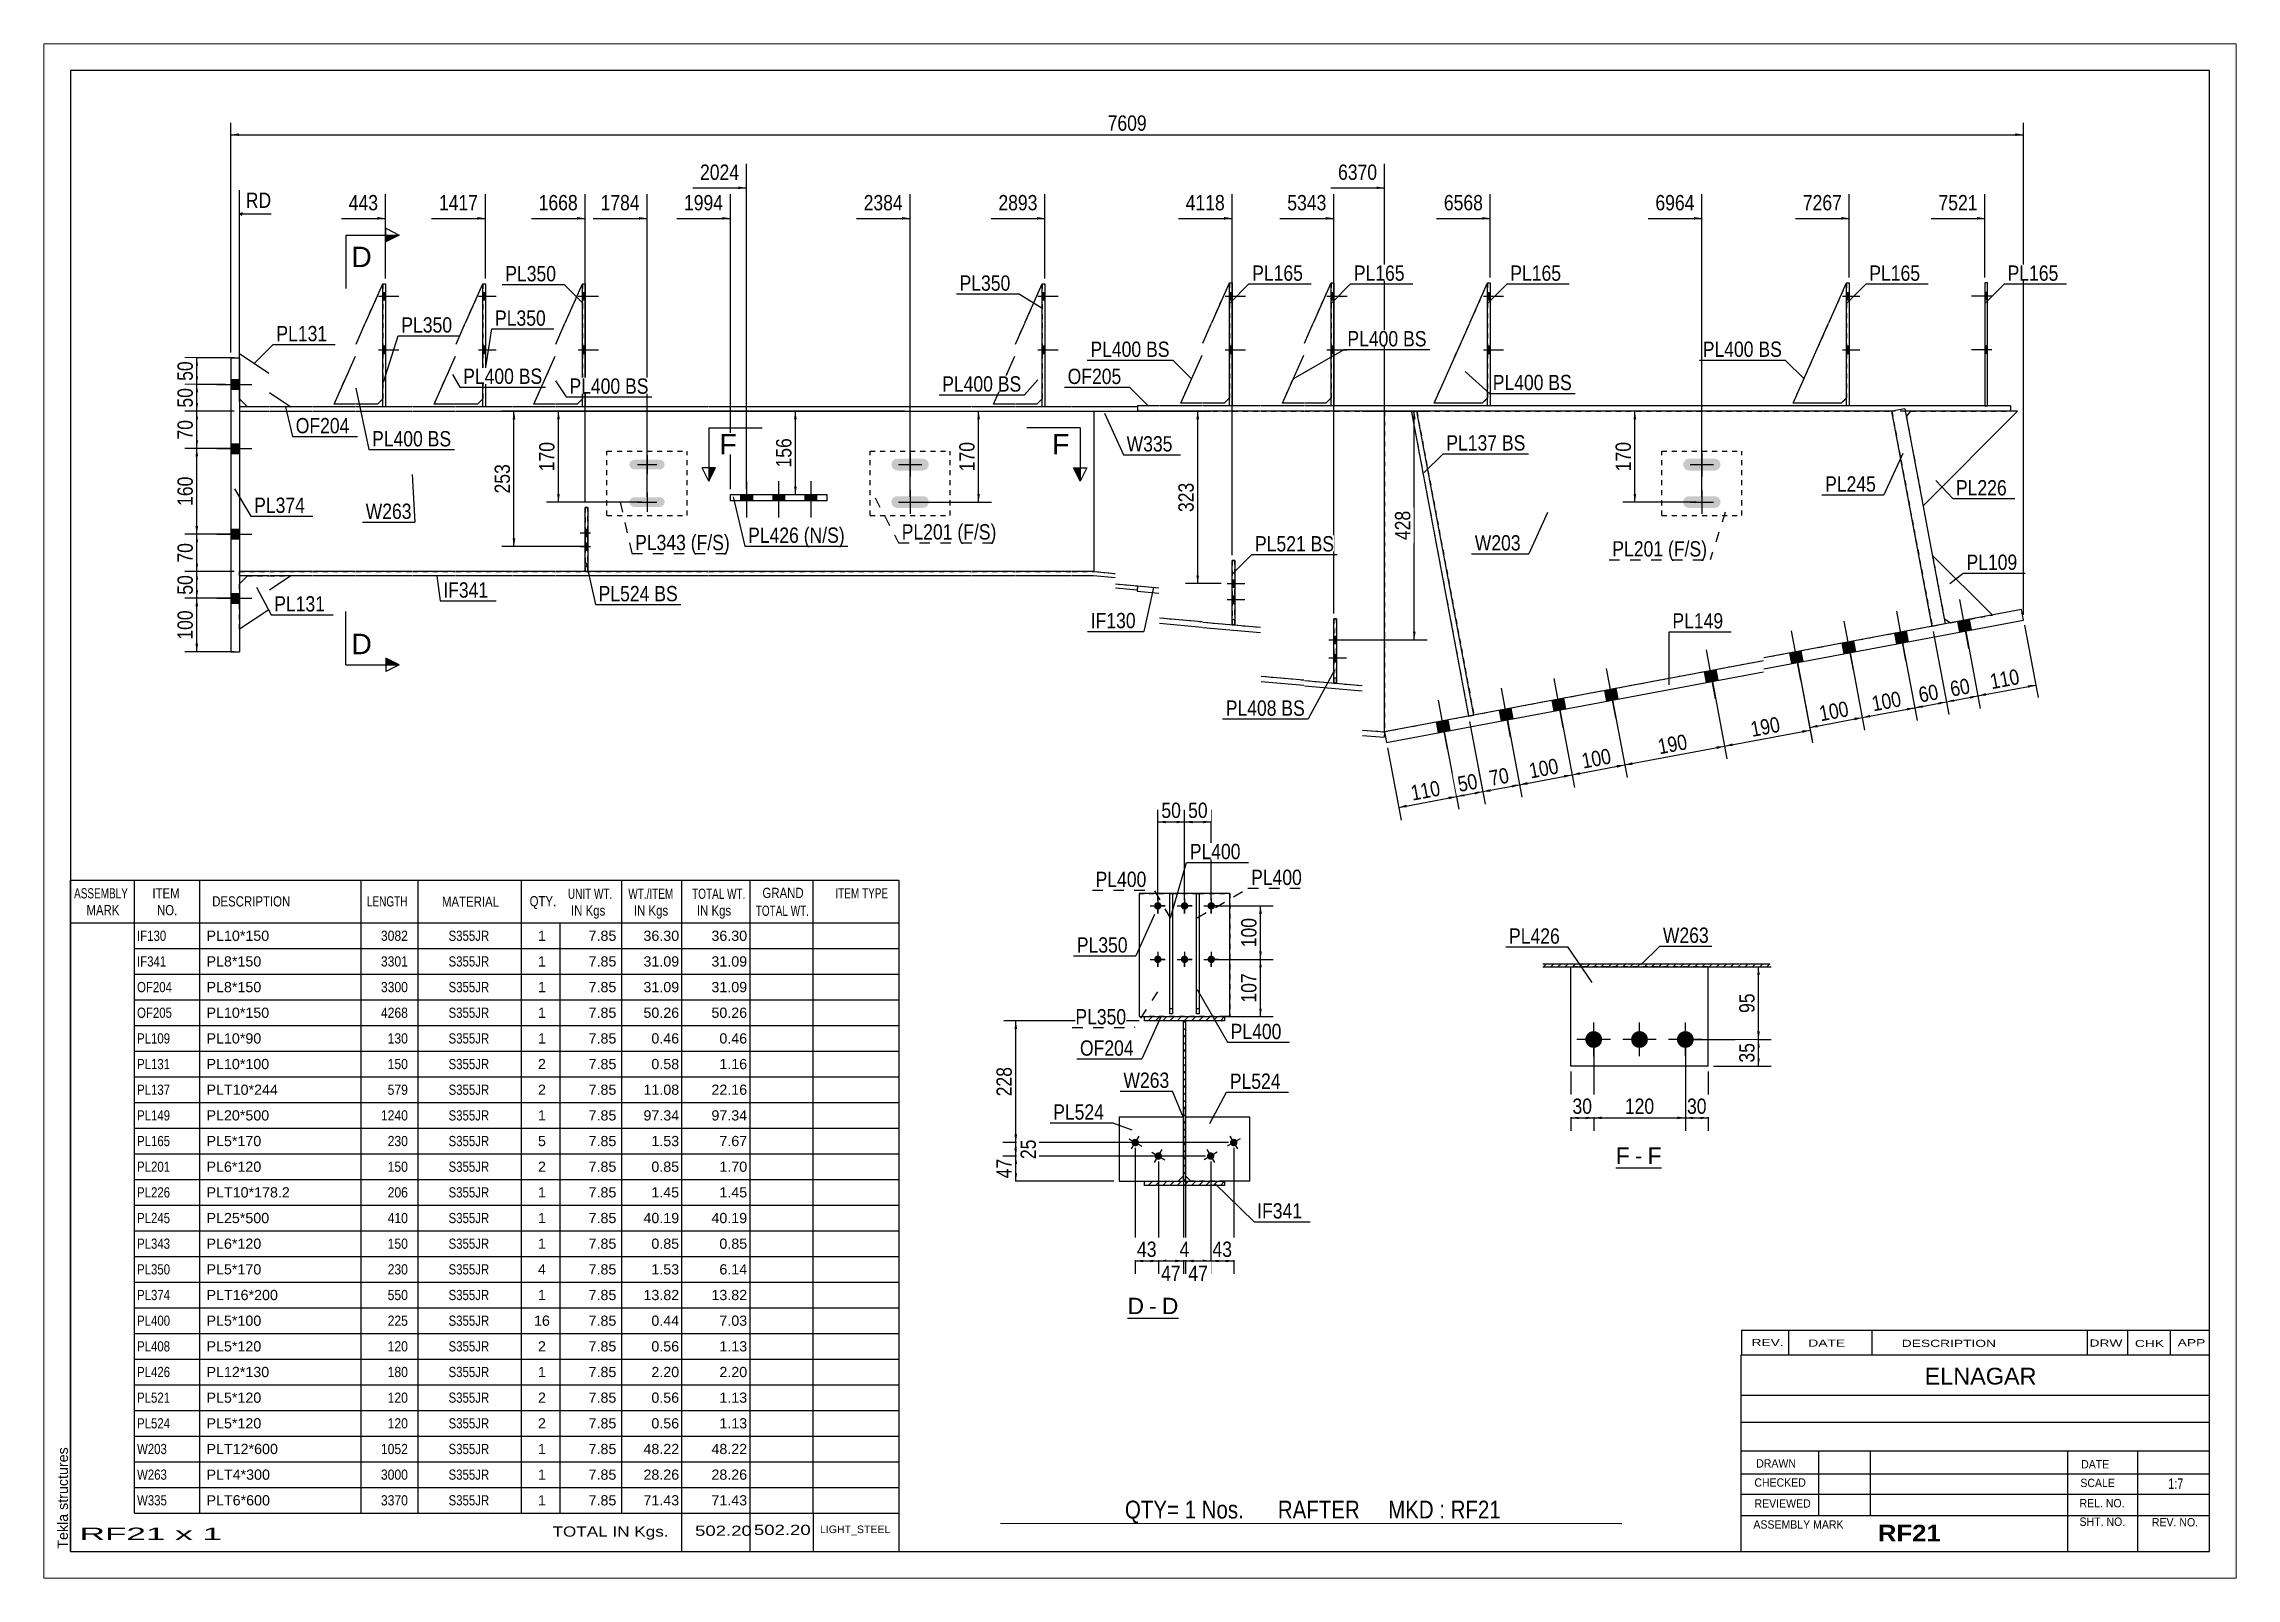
# Paper-space layout 'Layout1' of a CAD drawing. Header units: millimetres. Extents: x 0 to 410, y 0 to 287.
# The model-space entities are those that its viewports show. They can reach past a viewport. Long polylines and large blocks are cut down to what shows.
import ezdxf

# ---------------------------------------------------------------- set-up
doc = ezdxf.new("R2010")
doc.units = ezdxf.units.MM
doc.linetypes.add('DXK_LINE_DOT1', pattern=[1.8814, 0.9407, -0.9407])
doc.linetypes.add('DXK_LINE_DOT2', pattern=[3.9198, 1.9599, -1.9599])
doc.layers.add('Viewport layer', color=7, linetype='Continuous', plot=False)
doc.styles.add('Arial', font='ARIAL.TTF', dxfattribs={"height": 0.2})
doc.styles.add('Arial Bold', font='ARIALBD.TTF', dxfattribs={"height": 0.2})
doc.styles.add('Arial Narrow', font='ARIALN.TTF', dxfattribs={"height": 0.2})

# ---------------------------------------------------------------- blocks, each defined once
blk = doc.blocks.new('Unknown-627306527-1201')
at = {"color": 5, "linetype": 'Continuous'}
for p, q in [((368.42, 78.71), (-31.58, 78.71)), ((-31.58, 78.71), (-31.58, -198.29)), ((368.42, -198.29), (368.42, 78.71)), ((-31.58, -198.29), (368.42, -198.29))]:
    blk.add_line(p, q, dxfattribs=at)
at = {"color": 174, "linetype": 'Continuous', "style": 'Arial'}
blk.add_text('Tekla structures', height=1.9102, rotation=90, dxfattribs=at).set_placement((-32.08, -197.79))
blk = doc.blocks.new('Unknown-627306527-12 - 1220')
at = {"color": 7, "linetype": 'Continuous'}
blk.add_line((166.09, -154.65), (175.59, -154.65), dxfattribs=at)
at = {"color": 0, "linetype": 'Continuous'}
blk.add_wipeout([(169.17, -153.9), (169.17, -150.7), (166.09, -150.7), (166.09, -153.9)], dxfattribs=at)
blk.add_wipeout([(171.55, -153.9), (171.55, -150.7), (170.13, -150.7), (170.13, -153.9)], dxfattribs=at)
at = {"color": 96, "linetype": 'Continuous', "style": 'Arial'}
blk.add_text('D', height=3.06, dxfattribs=at).set_placement((166.09, -153.9))
at = {"color": 0, "linetype": 'Continuous'}
blk.add_wipeout([(175.59, -153.9), (175.59, -150.7), (172.51, -150.7), (172.51, -153.9)], dxfattribs=at)
at = {"color": 96, "linetype": 'Continuous', "style": 'Arial'}
for s, p in [('D', (172.51, -153.9)), ('-', (170.13, -153.9))]:
    blk.add_text(s, height=3.06, dxfattribs=at).set_placement(p)
blk = doc.blocks.new('Unknown-627306527-14 - 4970')
at = {"color": 7, "linetype": 'Continuous'}
blk.add_line((257.39, -126.54), (265.94, -126.54), dxfattribs=at)
at = {"color": 0, "linetype": 'Continuous'}
blk.add_wipeout([(260, -125.79), (260, -122.59), (257.39, -122.59), (257.39, -125.79)], dxfattribs=at)
blk.add_wipeout([(262.38, -125.79), (262.38, -122.59), (260.96, -122.59), (260.96, -125.79)], dxfattribs=at)
at = {"color": 96, "linetype": 'Continuous', "style": 'Arial'}
blk.add_text('F', height=3.06, dxfattribs=at).set_placement((257.39, -125.79))
at = {"color": 0, "linetype": 'Continuous'}
blk.add_wipeout([(265.94, -125.79), (265.94, -122.59), (263.34, -122.59), (263.34, -125.79)], dxfattribs=at)
at = {"color": 96, "linetype": 'Continuous', "style": 'Arial'}
for s, p in [('F', (263.34, -125.79)), ('-', (260.96, -125.79))]:
    blk.add_text(s, height=3.06, dxfattribs=at).set_placement(p)
blk = doc.blocks.new('Bolt-627306527-1593 - 1590')
at = {"linetype": 'Continuous'}
for points in [[(204.66, 35.8), (204.66, 37.2), (204.16, 37.2), (204.16, 35.8)], [(204.66, 35.8), (204.66, 37.2), (204.16, 37.2), (204.16, 35.8)], [(204.66, 35.8), (204.66, 37.2), (204.16, 37.2), (204.16, 35.8)], [(204.66, 25.8), (204.66, 27.2), (204.16, 27.2), (204.16, 25.8)], [(204.66, 25.8), (204.66, 27.2), (204.16, 27.2), (204.16, 25.8)], [(204.66, 25.8), (204.66, 27.2), (204.16, 27.2), (204.16, 25.8)]]:
    blk.add_hatch(color=3, dxfattribs=at).paths.add_polyline_path(points)
at = {"color": 3, "linetype": 'Continuous'}
for p, q in [((204.16, 37.2), (204.66, 37.2)), ((204.16, 37.2), (204.66, 37.2)), ((204.16, 37.2), (204.66, 37.2)), ((203.36, 36.5), (207.16, 36.5)), ((203.36, 36.5), (207.16, 36.5)), ((203.36, 36.5), (207.16, 36.5)), ((204.16, 35.8), (204.66, 35.8)), ((204.16, 35.8), (204.66, 35.8)), ((204.16, 35.8), (204.66, 35.8)), ((203.36, 26.5), (207.16, 26.5)), ((203.36, 26.5), (207.16, 26.5)), ((203.36, 26.5), (207.16, 26.5)), ((204.16, 27.2), (204.66, 27.2)), ((204.16, 27.2), (204.66, 27.2)), ((204.16, 27.2), (204.66, 27.2)), ((204.16, 25.8), (204.66, 25.8)), ((204.16, 25.8), (204.66, 25.8)), ((204.16, 25.8), (204.66, 25.8))]:
    blk.add_line(p, q, dxfattribs=at)
blk = doc.blocks.new('Bolt-627306527-1601 - 1590')
at = {"linetype": 'Continuous'}
for points in [[(204.66, -27.06), (204.66, -28.46), (205.16, -28.46), (205.16, -27.06)], [(204.66, -30.45), (204.66, -31.85), (205.16, -31.85), (205.16, -30.45)]]:
    blk.add_hatch(color=3, dxfattribs=at).paths.add_polyline_path(points)
at = {"color": 3, "linetype": 'Continuous'}
for p, q in [((203.71, -27.76), (207.01, -27.76)), ((204.66, -27.06), (205.16, -27.06)), ((204.66, -28.46), (205.16, -28.46)), ((203.71, -31.15), (207.01, -31.15)), ((204.66, -30.45), (205.16, -30.45)), ((204.66, -31.85), (205.16, -31.85))]:
    blk.add_line(p, q, dxfattribs=at)
blk = doc.blocks.new('Part-627306527-2163 - 1590')
at = {"color": 7, "linetype": 'DXK_LINE_DOT1'}
for p, q in [((220.18, 15), (219.2, 14.82)), ((219.2, 14.82), (229.88, -42.05)), ((220.18, 15), (230.86, -41.86))]:
    blk.add_line(p, q, dxfattribs=at)
blk = doc.blocks.new('Bolt-627306527-1592 - 1590')
at = {"linetype": 'Continuous'}
for points in [[(46, 35.8), (46, 37.2), (45.5, 37.2), (45.5, 35.8)], [(46, 35.8), (46, 37.2), (45.5, 37.2), (45.5, 35.8)], [(46, 35.8), (46, 37.2), (45.5, 37.2), (45.5, 35.8)], [(46, 25.8), (46, 27.2), (45.5, 27.2), (45.5, 25.8)], [(46, 25.8), (46, 27.2), (45.5, 27.2), (45.5, 25.8)], [(46, 25.8), (46, 27.2), (45.5, 27.2), (45.5, 25.8)]]:
    blk.add_hatch(color=3, dxfattribs=at).paths.add_polyline_path(points)
at = {"color": 3, "linetype": 'Continuous'}
for p, q in [((45.5, 37.2), (46, 37.2)), ((45.5, 37.2), (46, 37.2)), ((45.5, 37.2), (46, 37.2)), ((44.7, 36.5), (48, 36.5)), ((44.7, 36.5), (48, 36.5)), ((44.7, 36.5), (48, 36.5)), ((45.5, 35.8), (46, 35.8)), ((45.5, 35.8), (46, 35.8)), ((45.5, 35.8), (46, 35.8)), ((44.7, 26.5), (48, 26.5)), ((44.7, 26.5), (48, 26.5)), ((44.7, 26.5), (48, 26.5)), ((45.5, 27.2), (46, 27.2)), ((45.5, 27.2), (46, 27.2)), ((45.5, 27.2), (46, 27.2)), ((45.5, 25.8), (46, 25.8)), ((45.5, 25.8), (46, 25.8)), ((45.5, 25.8), (46, 25.8))]:
    blk.add_line(p, q, dxfattribs=at)
blk = doc.blocks.new('Bolt-627306527-1594 - 1590')
at = {"linetype": 'Continuous'}
for points in [[(301.07, 35.8), (301.07, 37.2), (300.57, 37.2), (300.57, 35.8)], [(301.07, 35.8), (301.07, 37.2), (300.57, 37.2), (300.57, 35.8)], [(301.07, 35.8), (301.07, 37.2), (300.57, 37.2), (300.57, 35.8)], [(301.07, 25.8), (301.07, 27.2), (300.57, 27.2), (300.57, 25.8)], [(301.07, 25.8), (301.07, 27.2), (300.57, 27.2), (300.57, 25.8)], [(301.07, 25.8), (301.07, 27.2), (300.57, 27.2), (300.57, 25.8)]]:
    blk.add_hatch(color=3, dxfattribs=at).paths.add_polyline_path(points)
at = {"color": 3, "linetype": 'Continuous'}
for p, q in [((300.57, 37.2), (301.07, 37.2)), ((300.57, 37.2), (301.07, 37.2)), ((300.57, 37.2), (301.07, 37.2)), ((299.77, 36.5), (303.07, 36.5)), ((299.77, 36.5), (303.07, 36.5)), ((299.77, 36.5), (303.07, 36.5)), ((300.57, 35.8), (301.07, 35.8)), ((300.57, 35.8), (301.07, 35.8)), ((300.57, 35.8), (301.07, 35.8)), ((299.77, 26.5), (303.07, 26.5)), ((299.77, 26.5), (303.07, 26.5)), ((299.77, 26.5), (303.07, 26.5)), ((300.57, 27.2), (301.07, 27.2)), ((300.57, 27.2), (301.07, 27.2)), ((300.57, 27.2), (301.07, 27.2)), ((300.57, 25.8), (301.07, 25.8)), ((300.57, 25.8), (301.07, 25.8)), ((300.57, 25.8), (301.07, 25.8))]:
    blk.add_line(p, q, dxfattribs=at)
blk = doc.blocks.new('Part-627306527-1724 - 1590')
at = {"color": 7, "linetype": 'DXK_LINE_DOT1'}
for p, q in [((200.85, 31.55), (204.16, 39)), ((204.16, 39), (204.16, 31.55)), ((199.16, 27.75), (200.81, 31.45)), ((204.16, 31.45), (204.16, 17.5)), ((195.06, 16.5), (199.06, 25.5)), ((199.06, 16.5), (195.06, 16.5)), ((203.16, 16.5), (199.16, 16.5)), ((204.16, 17.5), (203.16, 16.5))]:
    blk.add_line(p, q, dxfattribs=at)
blk = doc.blocks.new('Bolt-627306527-1596 - 1590')
at = {"linetype": 'Continuous'}
for points in [[(326.94, 35.8), (326.94, 37.2), (326.44, 37.2), (326.44, 35.8)], [(326.94, 35.8), (326.94, 37.2), (326.44, 37.2), (326.44, 35.8)], [(326.94, 35.8), (326.94, 37.2), (326.44, 37.2), (326.44, 35.8)], [(326.94, 25.8), (326.94, 27.2), (326.44, 27.2), (326.44, 25.8)], [(326.94, 25.8), (326.94, 27.2), (326.44, 27.2), (326.44, 25.8)], [(326.94, 25.8), (326.94, 27.2), (326.44, 27.2), (326.44, 25.8)]]:
    blk.add_hatch(color=3, dxfattribs=at).paths.add_polyline_path(points)
at = {"color": 3, "linetype": 'Continuous'}
for p, q in [((326.94, 37.2), (326.44, 37.2)), ((326.94, 37.2), (326.44, 37.2)), ((326.94, 37.2), (326.44, 37.2)), ((327.74, 36.5), (323.94, 36.5)), ((327.74, 36.5), (323.94, 36.5)), ((327.74, 36.5), (323.94, 36.5)), ((326.94, 35.8), (326.44, 35.8)), ((326.94, 35.8), (326.44, 35.8)), ((326.94, 35.8), (326.44, 35.8)), ((327.74, 26.5), (323.94, 26.5)), ((327.74, 26.5), (323.94, 26.5)), ((327.74, 26.5), (323.94, 26.5)), ((326.94, 27.2), (326.44, 27.2)), ((326.94, 27.2), (326.44, 27.2)), ((326.94, 27.2), (326.44, 27.2)), ((326.94, 25.8), (326.44, 25.8)), ((326.94, 25.8), (326.44, 25.8)), ((326.94, 25.8), (326.44, 25.8))]:
    blk.add_line(p, q, dxfattribs=at)
blk = doc.blocks.new('Bolt-627306527-1597 - 1590')
at = {"linetype": 'Continuous'}
for points in [[(185.65, 35.8), (185.65, 37.2), (185.15, 37.2), (185.15, 35.8)], [(185.65, 35.8), (185.65, 37.2), (185.15, 37.2), (185.15, 35.8)], [(185.65, 35.8), (185.65, 37.2), (185.15, 37.2), (185.15, 35.8)], [(185.65, 25.8), (185.65, 27.2), (185.15, 27.2), (185.15, 25.8)], [(185.65, 25.8), (185.65, 27.2), (185.15, 27.2), (185.15, 25.8)], [(185.65, 25.8), (185.65, 27.2), (185.15, 27.2), (185.15, 25.8)]]:
    blk.add_hatch(color=3, dxfattribs=at).paths.add_polyline_path(points)
at = {"color": 3, "linetype": 'Continuous'}
for p, q in [((185.15, 37.2), (185.65, 37.2)), ((185.15, 37.2), (185.65, 37.2)), ((185.15, 37.2), (185.65, 37.2)), ((184.35, 36.5), (188.15, 36.5)), ((184.35, 36.5), (188.15, 36.5)), ((184.35, 36.5), (188.15, 36.5)), ((185.15, 35.8), (185.65, 35.8)), ((185.15, 35.8), (185.65, 35.8)), ((185.15, 35.8), (185.65, 35.8)), ((184.35, 26.5), (188.15, 26.5)), ((184.35, 26.5), (188.15, 26.5)), ((184.35, 26.5), (188.15, 26.5)), ((185.15, 27.2), (185.65, 27.2)), ((185.15, 27.2), (185.65, 27.2)), ((185.15, 27.2), (185.65, 27.2)), ((185.15, 25.8), (185.65, 25.8)), ((185.15, 25.8), (185.65, 25.8)), ((185.15, 25.8), (185.65, 25.8))]:
    blk.add_line(p, q, dxfattribs=at)
blk = doc.blocks.new('Part-627306527-1790 - 1590')
at = {"color": 2, "linetype": 'Continuous'}
for p, q in [((42.28, 31.55), (45.5, 38.8)), ((40.5, 27.55), (42.23, 31.45)), ((36.4, 16.3), (40.4, 25.3)), ((45.5, 17.3), (44.5, 16.3)), ((40.4, 16.3), (36.4, 16.3)), ((44.5, 16.3), (40.5, 16.3))]:
    blk.add_line(p, q, dxfattribs=at)
blk = doc.blocks.new('Bolt-627306527-1598 - 1590')
at = {"linetype": 'Continuous'}
for points in [[(233.93, 35.8), (233.93, 37.2), (233.43, 37.2), (233.43, 35.8)], [(233.93, 35.8), (233.93, 37.2), (233.43, 37.2), (233.43, 35.8)], [(233.93, 35.8), (233.93, 37.2), (233.43, 37.2), (233.43, 35.8)], [(233.93, 25.8), (233.93, 27.2), (233.43, 27.2), (233.43, 25.8)], [(233.93, 25.8), (233.93, 27.2), (233.43, 27.2), (233.43, 25.8)], [(233.93, 25.8), (233.93, 27.2), (233.43, 27.2), (233.43, 25.8)]]:
    blk.add_hatch(color=3, dxfattribs=at).paths.add_polyline_path(points)
at = {"color": 3, "linetype": 'Continuous'}
for p, q in [((233.43, 37.2), (233.93, 37.2)), ((233.43, 37.2), (233.93, 37.2)), ((233.43, 37.2), (233.93, 37.2)), ((232.63, 36.5), (236.43, 36.5)), ((232.63, 36.5), (236.43, 36.5)), ((232.63, 36.5), (236.43, 36.5)), ((233.43, 35.8), (233.93, 35.8)), ((233.43, 35.8), (233.93, 35.8)), ((233.43, 35.8), (233.93, 35.8)), ((232.63, 26.5), (236.43, 26.5)), ((232.63, 26.5), (236.43, 26.5)), ((232.63, 26.5), (236.43, 26.5)), ((233.43, 27.2), (233.93, 27.2)), ((233.43, 27.2), (233.93, 27.2)), ((233.43, 27.2), (233.93, 27.2)), ((233.43, 25.8), (233.93, 25.8)), ((233.43, 25.8), (233.93, 25.8)), ((233.43, 25.8), (233.93, 25.8))]:
    blk.add_line(p, q, dxfattribs=at)
blk = doc.blocks.new('Part-627306527-2053 - 1590')
at = {"color": 2, "linetype": 'Continuous'}
blk.add_line((214.15, -45), (214.15, 15), dxfattribs=at)
at = {"color": 7, "linetype": 'DXK_LINE_DOT1'}
for p, q in [((214.15, 15), (285, 15)), ((285.1, 15), (309.01, 15)), ((309.01, 15), (316.57, -25.25)), ((316.57, -25.25), (285.1, -31.16)), ((285, -31.7), (214.15, -45))]:
    blk.add_line(p, q, dxfattribs=at)
blk = doc.blocks.new('Bolt-627306527-1599 - 1590')
at = {"linetype": 'Continuous'}
for points in [[(-1.6, 20.9), (-1.6, 19.1), (0, 19.1), (0, 20.9)], [(-1.6, 20.9), (-1.6, 19.1), (0, 19.1), (0, 20.9)], [(-1.6, 8.9), (-1.6, 7.1), (0, 7.1), (0, 8.9)], [(-1.6, 8.9), (-1.6, 7.1), (0, 7.1), (0, 8.9)], [(-1.6, -7.1), (-1.6, -8.9), (0, -8.9), (0, -7.1)], [(-1.6, -7.1), (-1.6, -8.9), (0, -8.9), (0, -7.1)], [(-1.6, -19.1), (-1.6, -20.9), (0, -20.9), (0, -19.1)], [(-1.6, -19.1), (-1.6, -20.9), (0, -20.9), (0, -19.1)]]:
    blk.add_hatch(color=3, dxfattribs=at).paths.add_polyline_path(points)
at = {"color": 3, "linetype": 'Continuous'}
for p, q in [((-1.6, 20.9), (0, 20.9)), ((-1.6, 20.9), (0, 20.9)), ((-4.2, 20), (2.3, 20)), ((-4.2, 20), (2.3, 20)), ((-1.6, 19.1), (0, 19.1)), ((-1.6, 19.1), (0, 19.1)), ((-1.6, 8.9), (0, 8.9)), ((-1.6, 8.9), (0, 8.9)), ((-4.2, 8), (2.3, 8)), ((-4.2, 8), (2.3, 8)), ((-1.6, 7.1), (0, 7.1)), ((-1.6, 7.1), (0, 7.1)), ((-4.2, -8), (2.3, -8)), ((-4.2, -8), (2.3, -8)), ((-1.6, -7.1), (0, -7.1)), ((-1.6, -7.1), (0, -7.1)), ((-1.6, -8.9), (0, -8.9)), ((-1.6, -8.9), (0, -8.9)), ((-4.2, -20), (2.3, -20)), ((-4.2, -20), (2.3, -20)), ((-1.6, -19.1), (0, -19.1)), ((-1.6, -19.1), (0, -19.1)), ((-1.6, -20.9), (0, -20.9)), ((-1.6, -20.9), (0, -20.9))]:
    blk.add_line(p, q, dxfattribs=at)
blk = doc.blocks.new('Part-627306527-1871 - 1590')
at = {"color": 7, "linetype": 'DXK_LINE_DOT1'}
for p, q in [((64.65, -3), (64.65, -15)), ((65.15, -3), (64.65, -3)), ((65.15, -15), (65.15, -3)), ((64.65, -14), (65.15, -14))]:
    blk.add_line(p, q, dxfattribs=at)
blk = doc.blocks.new('Bolt-627306527-1600 - 1590')
at = {"linetype": 'Continuous'}
for points in [[(128.84, 4.58), (128.93, 5), (128.84, 5.42), (128.61, 5.78), (128.25, 6.02), (127.83, 6.1), (123.03, 6.1), (122.61, 6.02), (122.25, 5.78), (122.01, 5.42), (121.93, 5), (122.01, 4.58), (122.25, 4.22), (122.61, 3.99), (123.03, 3.9), (127.83, 3.9), (128.25, 3.99), (128.61, 4.22)], [(128.84, -2.42), (128.93, -2), (128.84, -1.58), (128.61, -1.22), (128.25, -0.98), (127.83, -0.9), (123.03, -0.9), (122.61, -0.98), (122.25, -1.22), (122.01, -1.58), (121.93, -2), (122.01, -2.42), (122.25, -2.78), (122.61, -3.01), (123.03, -3.1), (127.83, -3.1), (128.25, -3.01), (128.61, -2.78)]]:
    blk.add_hatch(color=3, dxfattribs=at).paths.add_polyline_path(points)
at = {"color": 3, "linetype": 'Continuous'}
for p, q in [((123.23, 5), (127.63, 5)), ((125.43, 7.2), (125.43, 2.8)), ((125.43, 0.2), (125.43, -4.2)), ((123.23, -2), (127.63, -2))]:
    blk.add_line(p, q, dxfattribs=at)
blk = doc.blocks.new('Bolt-627306527-1603 - 1590')
at = {"linetype": 'Continuous'}
for points in [[(27.3, 35.8), (27.3, 37.2), (26.8, 37.2), (26.8, 35.8)], [(27.3, 35.8), (27.3, 37.2), (26.8, 37.2), (26.8, 35.8)], [(27.3, 35.8), (27.3, 37.2), (26.8, 37.2), (26.8, 35.8)], [(27.3, 25.8), (27.3, 27.2), (26.8, 27.2), (26.8, 25.8)], [(27.3, 25.8), (27.3, 27.2), (26.8, 27.2), (26.8, 25.8)], [(27.3, 25.8), (27.3, 27.2), (26.8, 27.2), (26.8, 25.8)]]:
    blk.add_hatch(color=3, dxfattribs=at).paths.add_polyline_path(points)
at = {"color": 3, "linetype": 'Continuous'}
for p, q in [((26.8, 37.2), (27.3, 37.2)), ((26.8, 37.2), (27.3, 37.2)), ((26.8, 37.2), (27.3, 37.2)), ((26, 36.5), (29.8, 36.5)), ((26, 36.5), (29.8, 36.5)), ((26, 36.5), (29.8, 36.5)), ((26.8, 35.8), (27.3, 35.8)), ((26.8, 35.8), (27.3, 35.8)), ((26.8, 35.8), (27.3, 35.8)), ((26, 26.5), (29.8, 26.5)), ((26, 26.5), (29.8, 26.5)), ((26, 26.5), (29.8, 26.5)), ((26.8, 27.2), (27.3, 27.2)), ((26.8, 27.2), (27.3, 27.2)), ((26.8, 27.2), (27.3, 27.2)), ((26.8, 25.8), (27.3, 25.8)), ((26.8, 25.8), (27.3, 25.8)), ((26.8, 25.8), (27.3, 25.8))]:
    blk.add_line(p, q, dxfattribs=at)
blk = doc.blocks.new('Bolt-627306527-1604 - 1590')
at = {"linetype": 'Continuous'}
for points in [[(64.65, 35.8), (64.65, 37.2), (64.15, 37.2), (64.15, 35.8)], [(64.65, 35.8), (64.65, 37.2), (64.15, 37.2), (64.15, 35.8)], [(64.65, 35.8), (64.65, 37.2), (64.15, 37.2), (64.15, 35.8)], [(64.65, 25.8), (64.65, 27.2), (64.15, 27.2), (64.15, 25.8)], [(64.65, 25.8), (64.65, 27.2), (64.15, 27.2), (64.15, 25.8)], [(64.65, 25.8), (64.65, 27.2), (64.15, 27.2), (64.15, 25.8)]]:
    blk.add_hatch(color=3, dxfattribs=at).paths.add_polyline_path(points)
at = {"color": 3, "linetype": 'Continuous'}
for p, q in [((64.15, 37.2), (64.65, 37.2)), ((64.15, 37.2), (64.65, 37.2)), ((64.15, 37.2), (64.65, 37.2)), ((63.35, 36.5), (67.15, 36.5)), ((63.35, 36.5), (67.15, 36.5)), ((63.35, 36.5), (67.15, 36.5)), ((64.15, 35.8), (64.65, 35.8)), ((64.15, 35.8), (64.65, 35.8)), ((64.15, 35.8), (64.65, 35.8)), ((63.35, 26.5), (67.15, 26.5)), ((63.35, 26.5), (67.15, 26.5)), ((63.35, 26.5), (67.15, 26.5)), ((64.15, 27.2), (64.65, 27.2)), ((64.15, 27.2), (64.65, 27.2)), ((64.15, 27.2), (64.65, 27.2)), ((64.15, 25.8), (64.65, 25.8)), ((64.15, 25.8), (64.65, 25.8)), ((64.15, 25.8), (64.65, 25.8))]:
    blk.add_line(p, q, dxfattribs=at)
blk = doc.blocks.new('Part-627306527-1987 - 1590')
at = {"color": 7, "linetype": 'DXK_LINE_DOT1'}
for p, q in [((117.93, -4.5), (117.93, 7.5)), ((117.93, 7.5), (132.93, 7.5)), ((132.93, -4.5), (132.93, 7.5)), ((117.93, -4.5), (132.93, -4.5))]:
    blk.add_line(p, q, dxfattribs=at)
blk = doc.blocks.new('Part-627306527-1923 - 1590')
at = {"color": 7, "linetype": 'DXK_LINE_DOT1'}
for p, q in [((146.91, 31.55), (150.13, 38.8)), ((145.13, 27.55), (146.86, 31.45)), ((141.03, 16.3), (145.03, 25.3)), ((150.13, 17.3), (149.13, 16.3)), ((145.03, 16.3), (141.03, 16.3)), ((149.13, 16.3), (145.13, 16.3))]:
    blk.add_line(p, q, dxfattribs=at)
blk = doc.blocks.new('Part-627306527-1795 - 1590')
at = {"color": 2, "linetype": 'Continuous'}
for p, q in [((181.84, 31.55), (185.15, 39)), ((180.15, 27.75), (181.8, 31.45)), ((176.05, 16.5), (180.05, 25.5)), ((180.05, 16.5), (176.05, 16.5)), ((184.15, 16.5), (180.15, 16.5)), ((185.15, 17.5), (184.15, 16.5))]:
    blk.add_line(p, q, dxfattribs=at)
blk = doc.blocks.new('Part-627306527-1918 - 1590')
at = {"color": 2, "linetype": 'Continuous'}
for p, q in [((146.91, 31.55), (150.13, 38.8)), ((145.13, 27.55), (146.86, 31.45)), ((141.03, 16.3), (145.03, 25.3)), ((150.13, 17.3), (149.13, 16.3)), ((145.03, 16.3), (141.03, 16.3)), ((149.13, 16.3), (145.13, 16.3))]:
    blk.add_line(p, q, dxfattribs=at)
at = {"color": 7, "linetype": 'DXK_LINE_DOT1'}
for p, q in [((150.13, 38.8), (150.13, 31.55)), ((150.13, 31.45), (150.13, 17.3))]:
    blk.add_line(p, q, dxfattribs=at)
blk = doc.blocks.new('Bolt-627306527-1605 - 1590')
at = {"linetype": 'Continuous'}
for points in [[(64.65, -7.07), (64.65, -8.47), (65.15, -8.47), (65.15, -7.07)], [(64.65, -9.6), (64.65, -11), (65.15, -11), (65.15, -9.6)]]:
    blk.add_hatch(color=3, dxfattribs=at).paths.add_polyline_path(points)
at = {"color": 3, "linetype": 'Continuous'}
for p, q in [((63.85, -7.77), (65.15, -7.77)), ((64.65, -7.07), (65.15, -7.07)), ((63.85, -10.3), (65.15, -10.3)), ((64.65, -8.47), (65.15, -8.47)), ((64.65, -9.6), (65.15, -9.6)), ((64.65, -11), (65.15, -11))]:
    blk.add_line(p, q, dxfattribs=at)
blk = doc.blocks.new('Bolt-627306527-1606 - 1590')
at = {"color": 3, "linetype": 'DXK_LINE_DOT2'}
for p, q in [((63.7, -7.77), (67, -7.77)), ((64.65, -7.07), (65.15, -7.07)), ((63.7, -10.3), (67, -10.3)), ((64.65, -8.47), (65.15, -8.47)), ((64.65, -9.6), (65.15, -9.6)), ((64.65, -11), (65.15, -11))]:
    blk.add_line(p, q, dxfattribs=at)
blk = doc.blocks.new('Bolt-627306527-1607 - 1590')
at = {"linetype": 'Continuous'}
for points in [[(79.46, 4.66), (79.53, 5), (79.46, 5.35), (79.26, 5.64), (78.97, 5.83), (78.63, 5.9), (73.83, 5.9), (73.48, 5.83), (73.19, 5.64), (73, 5.35), (72.93, 5), (73, 4.66), (73.19, 4.37), (73.48, 4.17), (73.83, 4.1), (78.63, 4.1), (78.97, 4.17), (79.26, 4.37)], [(79.46, -2.34), (79.53, -2), (79.46, -1.65), (79.26, -1.36), (78.97, -1.17), (78.63, -1.1), (73.83, -1.1), (73.48, -1.17), (73.19, -1.36), (73, -1.65), (72.93, -2), (73, -2.34), (73.19, -2.63), (73.48, -2.83), (73.83, -2.9), (78.63, -2.9), (78.97, -2.83), (79.26, -2.63)]]:
    blk.add_hatch(color=3, dxfattribs=at).paths.add_polyline_path(points)
at = {"color": 3, "linetype": 'Continuous'}
for p, q in [((74.43, 5), (78.03, 5)), ((76.23, 6.8), (76.23, 3.2)), ((74.43, -2), (78.03, -2)), ((76.23, -0.2), (76.23, -3.8))]:
    blk.add_line(p, q, dxfattribs=at)
blk = doc.blocks.new('Part-627306527-1672 - 1590')
at = {"color": 7, "linetype": 'DXK_LINE_DOT1'}
for p, q in [((42.28, 31.55), (45.5, 38.8)), ((45.5, 38.8), (45.5, 31.55)), ((40.5, 27.55), (42.23, 31.45)), ((45.5, 31.45), (45.5, 17.3)), ((36.4, 16.3), (40.4, 25.3)), ((45.5, 17.3), (44.5, 16.3)), ((40.4, 16.3), (36.4, 16.3)), ((44.5, 16.3), (40.5, 16.3))]:
    blk.add_line(p, q, dxfattribs=at)
blk = doc.blocks.new('Bolt-627306527-1608 - 1590')
at = {"color": 3, "linetype": 'DXK_LINE_DOT2'}
for p, q in [((203.71, -27.76), (207.01, -27.76)), ((204.66, -27.06), (205.16, -27.06)), ((204.66, -28.46), (205.16, -28.46)), ((203.71, -31.15), (207.01, -31.15)), ((204.66, -30.45), (205.16, -30.45)), ((204.66, -31.85), (205.16, -31.85))]:
    blk.add_line(p, q, dxfattribs=at)
blk = doc.blocks.new('Bolt-627306527-1609 - 1590')
at = {"linetype": 'Continuous'}
for points in [[(276.91, 4.58), (277, 5), (276.91, 5.42), (276.67, 5.78), (276.32, 6.02), (275.9, 6.1), (271.1, 6.1), (270.68, 6.02), (270.32, 5.78), (270.08, 5.42), (270, 5), (270.08, 4.58), (270.32, 4.22), (270.68, 3.99), (271.1, 3.9), (275.9, 3.9), (276.32, 3.99), (276.67, 4.22)], [(276.91, -2.42), (277, -2), (276.91, -1.58), (276.67, -1.22), (276.32, -0.98), (275.9, -0.9), (271.1, -0.9), (270.68, -0.98), (270.32, -1.22), (270.08, -1.58), (270, -2), (270.08, -2.42), (270.32, -2.78), (270.68, -3.01), (271.1, -3.1), (275.9, -3.1), (276.32, -3.01), (276.67, -2.78)]]:
    blk.add_hatch(color=3, dxfattribs=at).paths.add_polyline_path(points)
at = {"color": 3, "linetype": 'Continuous'}
for p, q in [((271.3, 5), (275.7, 5)), ((273.5, 7.2), (273.5, 2.8)), ((273.5, 0.2), (273.5, -4.2)), ((271.3, -2), (275.7, -2))]:
    blk.add_line(p, q, dxfattribs=at)
blk = doc.blocks.new('Bolt-627306527-1610 - 1590')
at = {"linetype": 'Continuous'}
for points in [[(185.66, -16.55), (185.66, -17.95), (186.16, -17.95), (186.16, -16.55)], [(185.66, -19.55), (185.66, -20.95), (186.16, -20.95), (186.16, -19.55)]]:
    blk.add_hatch(color=3, dxfattribs=at).paths.add_polyline_path(points)
at = {"color": 3, "linetype": 'Continuous'}
for p, q in [((184.71, -17.25), (188.01, -17.25)), ((184.71, -20.25), (188.01, -20.25)), ((185.66, -16.55), (186.16, -16.55)), ((185.66, -17.95), (186.16, -17.95)), ((185.66, -19.55), (186.16, -19.55)), ((185.66, -20.95), (186.16, -20.95))]:
    blk.add_line(p, q, dxfattribs=at)
blk = doc.blocks.new('Bolt-627306527-1611 - 1590')
at = {"color": 3, "linetype": 'DXK_LINE_DOT2'}
for p, q in [((184.71, -17.25), (188.01, -17.25)), ((184.71, -20.25), (188.01, -20.25)), ((185.66, -16.55), (186.16, -16.55)), ((185.66, -17.95), (186.16, -17.95)), ((185.66, -19.55), (186.16, -19.55)), ((185.66, -20.95), (186.16, -20.95))]:
    blk.add_line(p, q, dxfattribs=at)
blk = doc.blocks.new('Part-627306527-1903 - 1590')
at = {"color": 2, "linetype": 'Continuous'}
for p, q in [((64.15, 31.55), (64.15, 38.8)), ((64.15, 38.8), (64.65, 38.8)), ((64.65, 38.8), (64.65, 31.55)), ((64.15, 15.8), (64.15, 31.45)), ((64.65, 31.45), (64.65, 15.8)), ((64.65, 15.8), (64.15, 15.8))]:
    blk.add_line(p, q, dxfattribs=at)
blk = doc.blocks.new('Part-627306527-2031 - 1590')
at = {"color": 2, "linetype": 'Continuous'}
blk.add_line((159.76, 15), (159.76, -15), dxfattribs=at)
at = {"color": 7, "linetype": 'DXK_LINE_DOT1'}
for p, q in [((159.76, 15), (163.76, 15)), ((163.86, 15), (171.95, 15)), ((172.05, 15), (180.05, 15)), ((180.15, 15), (190.96, 15)), ((191.06, 15), (199.06, 15)), ((199.16, 15), (209.96, 15)), ((210.06, 15), (214.15, 15)), ((214.15, 15), (214.15, -45)), ((159.76, -15), (163.76, -15.36)), ((163.86, -17.31), (171.95, -18.03)), ((172.05, -23.66), (180.05, -24.37)), ((180.15, -24.46), (190.96, -25.43)), ((191.06, -34.57), (199.06, -35.28)), ((199.16, -35.37), (209.96, -36.33)), ((210.06, -44.64), (214.15, -45))]:
    blk.add_line(p, q, dxfattribs=at)
blk = doc.blocks.new('Part-627306527-1950 - 1590')
at = {"color": 2, "linetype": 'Continuous'}
for p, q in [((297.25, 31.55), (300.57, 39)), ((290.57, 16.5), (297.21, 31.45)), ((299.57, 16.5), (290.57, 16.5)), ((300.57, 17.5), (299.57, 16.5))]:
    blk.add_line(p, q, dxfattribs=at)
at = {"color": 7, "linetype": 'DXK_LINE_DOT1'}
for p, q in [((300.57, 39), (300.57, 31.55)), ((300.57, 31.45), (300.57, 17.5))]:
    blk.add_line(p, q, dxfattribs=at)
blk = doc.blocks.new('Part-627306527-2271 - 1590')
at = {"color": 2, "linetype": 'Continuous'}
for p, q in [((300.57, 31.55), (300.57, 39)), ((300.57, 39), (301.07, 39)), ((301.07, 39), (301.07, 31.55)), ((300.57, 16), (300.57, 31.45)), ((301.07, 31.45), (301.07, 16)), ((301.07, 16), (300.57, 16))]:
    blk.add_line(p, q, dxfattribs=at)
blk = doc.blocks.new('Bolt-627306527-1644 - 1590')
at = {"linetype": 'Continuous'}
for points in [[(323.55, -23.94), (321.38, -24.35), (321.75, -26.31), (323.92, -25.91)], [(323.55, -23.94), (321.38, -24.35), (321.75, -26.31), (323.92, -25.91)], [(301.92, -28), (299.76, -28.41), (300.13, -30.37), (302.29, -29.97)], [(301.92, -28), (299.76, -28.41), (300.13, -30.37), (302.29, -29.97)], [(311.75, -26.15), (309.59, -26.56), (309.96, -28.53), (312.12, -28.12)], [(311.75, -26.15), (309.59, -26.56), (309.96, -28.53), (312.12, -28.12)], [(292.1, -29.85), (289.93, -30.25), (290.3, -32.22), (292.47, -31.81)], [(292.1, -29.85), (289.93, -30.25), (290.3, -32.22), (292.47, -31.81)], [(257.49, -36.86), (255.33, -37.27), (255.7, -39.23), (257.86, -38.83)], [(257.49, -36.86), (255.33, -37.27), (255.7, -39.23), (257.86, -38.83)], [(276.17, -33.35), (274, -33.76), (274.37, -35.73), (276.54, -35.32)], [(276.17, -33.35), (274, -33.76), (274.37, -35.73), (276.54, -35.32)], [(237.84, -40.55), (235.67, -40.96), (236.04, -42.92), (238.21, -42.52)], [(237.84, -40.55), (235.67, -40.96), (236.04, -42.92), (238.21, -42.52)], [(247.66, -38.71), (245.5, -39.11), (245.87, -41.08), (248.03, -40.67)], [(247.66, -38.71), (245.5, -39.11), (245.87, -41.08), (248.03, -40.67)], [(226.04, -42.77), (223.88, -43.17), (224.25, -45.14), (226.41, -44.73)], [(226.04, -42.77), (223.88, -43.17), (224.25, -45.14), (226.41, -44.73)]]:
    blk.add_hatch(color=3, dxfattribs=at).paths.add_polyline_path(points)
at = {"color": 3, "linetype": 'Continuous'}
for p, q in [((323.45, -29.39), (321.73, -20.21)), ((323.45, -29.39), (321.73, -20.21)), ((301.83, -33.45), (300.1, -24.27)), ((301.83, -33.45), (300.1, -24.27)), ((311.66, -31.61), (309.93, -22.43)), ((311.66, -31.61), (309.93, -22.43)), ((321.75, -26.31), (321.38, -24.35)), ((321.75, -26.31), (321.38, -24.35)), ((323.92, -25.91), (323.55, -23.94)), ((323.92, -25.91), (323.55, -23.94)), ((292, -35.3), (290.28, -26.12)), ((292, -35.3), (290.28, -26.12)), ((300.13, -30.37), (299.76, -28.41)), ((300.13, -30.37), (299.76, -28.41)), ((302.29, -29.97), (301.92, -28)), ((302.29, -29.97), (301.92, -28)), ((309.96, -28.53), (309.59, -26.56)), ((309.96, -28.53), (309.59, -26.56)), ((312.12, -28.12), (311.75, -26.15)), ((312.12, -28.12), (311.75, -26.15)), ((276.07, -38.8), (274.35, -29.63)), ((276.07, -38.8), (274.35, -29.63)), ((290.3, -32.22), (289.93, -30.25)), ((290.3, -32.22), (289.93, -30.25)), ((292.47, -31.81), (292.1, -29.85)), ((292.47, -31.81), (292.1, -29.85)), ((237.74, -46), (236.02, -36.82)), ((237.74, -46), (236.02, -36.82)), ((247.57, -44.16), (245.85, -34.98)), ((247.57, -44.16), (245.85, -34.98)), ((257.4, -42.31), (255.67, -33.13)), ((257.4, -42.31), (255.67, -33.13)), ((257.86, -38.83), (257.49, -36.86)), ((257.86, -38.83), (257.49, -36.86)), ((274.37, -35.73), (274, -33.76)), ((274.37, -35.73), (274, -33.76)), ((276.54, -35.32), (276.17, -33.35)), ((276.54, -35.32), (276.17, -33.35)), ((225.95, -48.22), (224.22, -39.04)), ((225.95, -48.22), (224.22, -39.04)), ((236.04, -42.92), (235.67, -40.96)), ((236.04, -42.92), (235.67, -40.96)), ((238.21, -42.52), (237.84, -40.55)), ((238.21, -42.52), (237.84, -40.55)), ((245.87, -41.08), (245.5, -39.11)), ((245.87, -41.08), (245.5, -39.11)), ((248.03, -40.67), (247.66, -38.71)), ((248.03, -40.67), (247.66, -38.71)), ((255.7, -39.23), (255.33, -37.27)), ((255.7, -39.23), (255.33, -37.27)), ((224.25, -45.14), (223.88, -43.17)), ((224.25, -45.14), (223.88, -43.17)), ((226.41, -44.73), (226.04, -42.77)), ((226.41, -44.73), (226.04, -42.77))]:
    blk.add_line(p, q, dxfattribs=at)
blk = doc.blocks.new('Part-627306527-1709 - 1590')
at = {"color": 7, "linetype": 'DXK_LINE_DOT1'}
for p, q in [((23.58, 31.55), (26.8, 38.8)), ((26.8, 38.8), (26.8, 31.55)), ((21.8, 27.55), (23.53, 31.45)), ((26.8, 31.45), (26.8, 17.3)), ((17.7, 16.3), (21.7, 25.3)), ((26.8, 17.3), (25.8, 16.3)), ((21.7, 16.3), (17.7, 16.3)), ((25.8, 16.3), (21.8, 16.3))]:
    blk.add_line(p, q, dxfattribs=at)
blk = doc.blocks.new('Bolt-627306527-1645 - 1590')
at = {"linetype": 'Continuous'}
for points in [[(150.63, 35.8), (150.63, 37.2), (150.13, 37.2), (150.13, 35.8)], [(150.63, 35.8), (150.63, 37.2), (150.13, 37.2), (150.13, 35.8)], [(150.63, 35.8), (150.63, 37.2), (150.13, 37.2), (150.13, 35.8)], [(150.63, 25.8), (150.63, 27.2), (150.13, 27.2), (150.13, 25.8)], [(150.63, 25.8), (150.63, 27.2), (150.13, 27.2), (150.13, 25.8)], [(150.63, 25.8), (150.63, 27.2), (150.13, 27.2), (150.13, 25.8)]]:
    blk.add_hatch(color=3, dxfattribs=at).paths.add_polyline_path(points)
at = {"color": 3, "linetype": 'Continuous'}
for p, q in [((150.13, 37.2), (150.63, 37.2)), ((150.13, 37.2), (150.63, 37.2)), ((150.13, 37.2), (150.63, 37.2)), ((149.33, 36.5), (153.13, 36.5)), ((149.33, 36.5), (153.13, 36.5)), ((149.33, 36.5), (153.13, 36.5)), ((150.13, 35.8), (150.63, 35.8)), ((150.13, 35.8), (150.63, 35.8)), ((150.13, 35.8), (150.63, 35.8)), ((149.33, 26.5), (153.13, 26.5)), ((149.33, 26.5), (153.13, 26.5)), ((149.33, 26.5), (153.13, 26.5)), ((150.13, 27.2), (150.63, 27.2)), ((150.13, 27.2), (150.63, 27.2)), ((150.13, 27.2), (150.63, 27.2)), ((150.13, 25.8), (150.63, 25.8)), ((150.13, 25.8), (150.63, 25.8)), ((150.13, 25.8), (150.63, 25.8))]:
    blk.add_line(p, q, dxfattribs=at)
blk = doc.blocks.new('Part-627306527-1913 - 1590')
at = {"color": 7, "linetype": 'DXK_LINE_DOT1'}
for p, q in [((230.12, 31.55), (233.43, 39)), ((233.43, 39), (233.43, 31.55)), ((223.43, 16.5), (230.08, 31.45)), ((233.43, 31.45), (233.43, 17.5)), ((232.43, 16.5), (223.43, 16.5)), ((233.43, 17.5), (232.43, 16.5))]:
    blk.add_line(p, q, dxfattribs=at)
blk = doc.blocks.new('Part-627306527-1849 - 1590')
at = {"color": 2, "linetype": 'Continuous'}
for p, q in [((23.58, 31.55), (26.8, 38.8)), ((21.8, 27.55), (23.53, 31.45)), ((17.7, 16.3), (21.7, 25.3)), ((26.8, 17.3), (25.8, 16.3)), ((21.7, 16.3), (17.7, 16.3)), ((25.8, 16.3), (21.8, 16.3))]:
    blk.add_line(p, q, dxfattribs=at)
blk = doc.blocks.new('Part-627306527-1714 - 1590')
at = {"color": 7, "linetype": 'DXK_LINE_DOT1'}
for p, q in [((60.93, 31.55), (64.15, 38.8)), ((64.15, 38.8), (64.15, 31.55)), ((59.15, 27.55), (60.88, 31.45)), ((64.15, 31.45), (64.15, 17.3)), ((55.05, 16.3), (59.05, 25.3)), ((64.15, 17.3), (63.15, 16.3)), ((59.05, 16.3), (55.05, 16.3)), ((63.15, 16.3), (59.15, 16.3))]:
    blk.add_line(p, q, dxfattribs=at)
blk = doc.blocks.new('Part-627306527-1650 - 1590')
at = {"color": 7, "linetype": 'DXK_LINE_DOT1'}
for p, q in [((0, 15), (0, -15)), ((0, 15), (5.5, 15)), ((5.6, 15), (13.6, 15)), ((13.7, 15), (21.7, 15)), ((21.8, 15), (32.3, 15)), ((32.4, 15), (40.4, 15)), ((40.5, 15), (50.95, 15)), ((51.05, 15), (59.05, 15)), ((59.15, 15), (87.73, 15)), ((87.83, 15), (113.83, 15)), ((113.93, 15), (136.93, 15)), ((137.03, 15), (145.03, 15)), ((145.13, 15), (155.63, 15)), ((155.73, 15), (159.76, 15)), ((159.76, 15), (159.76, -15)), ((0, -15), (5.5, -15)), ((5.6, -15), (13.6, -15)), ((13.7, -15), (21.7, -15)), ((21.8, -15), (32.3, -15)), ((32.4, -15), (40.4, -15)), ((40.5, -15), (50.95, -15)), ((51.05, -15), (59.05, -15)), ((59.15, -15), (87.73, -15)), ((87.83, -15), (113.83, -15)), ((113.93, -15), (136.93, -15)), ((137.03, -15), (145.03, -15)), ((145.13, -15), (155.63, -15)), ((155.73, -15), (159.76, -15))]:
    blk.add_line(p, q, dxfattribs=at)
blk = doc.blocks.new('Part-627306527-1677 - 1590')
at = {"color": 7, "linetype": 'DXK_LINE_DOT1'}
for p, q in [((181.84, 31.55), (185.15, 39)), ((185.15, 39), (185.15, 31.55)), ((180.15, 27.75), (181.8, 31.45)), ((185.15, 31.45), (185.15, 17.5)), ((176.05, 16.5), (180.05, 25.5)), ((180.05, 16.5), (176.05, 16.5)), ((184.15, 16.5), (180.15, 16.5)), ((185.15, 17.5), (184.15, 16.5))]:
    blk.add_line(p, q, dxfattribs=at)
blk = doc.blocks.new('Part-627306527-1699 - 1590')
at = {"color": 2, "linetype": 'Continuous'}
for p, q in [((0, -17.3), (1.5, -15.8)), ((9.6, -15.8), (5.6, -18.47)), ((5.5, -22.13), (0, -25.8))]:
    blk.add_line(p, q, dxfattribs=at)
at = {"color": 7, "linetype": 'DXK_LINE_DOT1'}
for p, q in [((1.5, -15.8), (5.5, -15.8)), ((5.6, -15.8), (9.6, -15.8)), ((0, -25.8), (0, -17.3))]:
    blk.add_line(p, q, dxfattribs=at)
blk = doc.blocks.new('Part-627306527-2009 - 1590')
at = {"color": 2, "linetype": 'Continuous'}
for p, q in [((167.95, 16), (167.95, 15)), ((171.95, 16), (167.95, 16)), ((171.95, 15), (167.95, 15)), ((180.05, 16), (172.05, 16)), ((180.05, 15), (172.05, 15)), ((185.15, 16), (180.15, 16)), ((190.96, 15), (180.15, 15)), ((190.96, 16), (185.65, 16)), ((199.06, 16), (191.06, 16)), ((199.06, 15), (191.06, 15)), ((204.16, 16), (199.16, 16)), ((209.96, 15), (199.16, 15)), ((209.96, 16), (204.66, 16)), ((233.43, 16), (210.06, 16)), ((285, 15), (210.06, 15)), ((285, 16), (233.93, 16)), ((300.57, 16), (285.1, 16)), ((309.01, 15), (285.1, 15)), ((326.43, 16), (301.07, 16)), ((331.21, 15), (311.55, 15)), ((331.21, 16), (326.93, 16)), ((331.21, 16), (331.21, 15))]:
    blk.add_line(p, q, dxfattribs=at)
at = {"color": 7, "linetype": 'DXK_LINE_DOT1'}
for p, q in [((185.65, 16), (185.15, 16)), ((204.66, 16), (204.16, 16)), ((233.93, 16), (233.43, 16)), ((301.07, 16), (300.57, 16)), ((311.55, 15), (309.01, 15)), ((326.93, 16), (326.43, 16))]:
    blk.add_line(p, q, dxfattribs=at)
blk = doc.blocks.new('Part-627306527-1945 - 1590')
at = {"color": 2, "linetype": 'Continuous'}
for p, q in [((204.66, -35.85), (204.66, -23.85)), ((204.66, -23.85), (205.16, -23.85)), ((205.16, -23.85), (205.16, -35.85)), ((205.16, -35.85), (204.66, -35.85))]:
    blk.add_line(p, q, dxfattribs=at)
blk = doc.blocks.new('Part-627306527-1817 - 1590')
at = {"color": 7, "linetype": 'DXK_LINE_DOT1'}
for p, q in [((204.66, -23.85), (204.66, -35.85)), ((205.16, -23.85), (204.66, -23.85)), ((205.16, -35.85), (205.16, -23.85)), ((204.66, -34.85), (205.16, -34.85)), ((204.66, -35.85), (205.16, -35.85))]:
    blk.add_line(p, q, dxfattribs=at)
blk = doc.blocks.new('Part-627306527-1746 - 1590')
at = {"color": 7, "linetype": 'DXK_LINE_DOT1'}
for p, q in [((185.66, -12.95), (185.66, -24.95)), ((186.16, -12.95), (185.66, -12.95)), ((186.16, -24.95), (186.16, -12.95)), ((185.66, -23.95), (186.16, -23.95)), ((185.66, -24.95), (186.16, -24.95))]:
    blk.add_line(p, q, dxfattribs=at)
blk = doc.blocks.new('Part-627306527-1768 - 1590')
at = {"color": 2, "linetype": 'Continuous'}
for p, q in [((185.66, -24.95), (185.66, -12.95)), ((185.66, -12.95), (186.16, -12.95)), ((186.16, -12.95), (186.16, -24.95)), ((186.16, -24.95), (185.66, -24.95))]:
    blk.add_line(p, q, dxfattribs=at)
blk = doc.blocks.new('Part-627306527-1893 - 1590')
at = {"color": 2, "linetype": 'Continuous'}
for p, q in [((64.65, -15), (64.65, -3)), ((64.65, -3), (65.15, -3)), ((65.15, -3), (65.15, -15)), ((65.15, -15), (64.65, -15))]:
    blk.add_line(p, q, dxfattribs=at)
blk = doc.blocks.new('Part-627306527-1898 - 1590')
at = {"color": 2, "linetype": 'Continuous'}
for p, q in [((60.93, 31.55), (64.15, 38.8)), ((59.15, 27.55), (60.88, 31.45)), ((55.05, 16.3), (59.05, 25.3)), ((64.15, 17.3), (63.15, 16.3)), ((59.05, 16.3), (55.05, 16.3)), ((63.15, 16.3), (59.15, 16.3))]:
    blk.add_line(p, q, dxfattribs=at)
blk = doc.blocks.new('Part-627306527-1908 - 1590')
at = {"color": 2, "linetype": 'Continuous'}
for p, q in [((26.8, 31.55), (26.8, 38.8)), ((26.8, 38.8), (27.3, 38.8)), ((27.3, 38.8), (27.3, 31.55)), ((26.8, 15.8), (26.8, 31.45)), ((27.3, 31.45), (27.3, 15.8)), ((27.3, 15.8), (26.8, 15.8))]:
    blk.add_line(p, q, dxfattribs=at)
blk = doc.blocks.new('Part-627306527-1955 - 1590')
at = {"color": 2, "linetype": 'Continuous'}
for p, q in [((200.85, 31.55), (204.16, 39)), ((199.16, 27.75), (200.81, 31.45)), ((195.06, 16.5), (199.06, 25.5)), ((199.06, 16.5), (195.06, 16.5)), ((203.16, 16.5), (199.16, 16.5)), ((204.16, 17.5), (203.16, 16.5))]:
    blk.add_line(p, q, dxfattribs=at)
blk = doc.blocks.new('Part-627306527-1960 - 1590')
at = {"color": 2, "linetype": 'Continuous'}
for p, q in [((5.5, 15.8), (0, 15.8)), ((0, 15), (5.5, 15)), ((13.6, 15.8), (5.6, 15.8)), ((5.6, 15), (13.6, 15)), ((21.7, 15.8), (13.7, 15.8)), ((13.7, 15), (21.7, 15)), ((26.8, 15.8), (21.8, 15.8)), ((21.8, 15), (32.3, 15)), ((32.3, 15.8), (27.3, 15.8)), ((40.4, 15.8), (32.4, 15.8)), ((32.4, 15), (40.4, 15)), ((45.5, 15.8), (40.5, 15.8)), ((40.5, 15), (50.95, 15)), ((50.95, 15.8), (46, 15.8)), ((59.05, 15.8), (51.05, 15.8)), ((51.05, 15), (59.05, 15)), ((64.15, 15.8), (59.15, 15.8)), ((59.15, 15), (87.73, 15)), ((87.73, 15.8), (64.65, 15.8)), ((113.83, 15.8), (87.83, 15.8)), ((87.83, 15), (113.83, 15)), ((136.93, 15.8), (113.93, 15.8)), ((113.93, 15), (136.93, 15)), ((145.03, 15.8), (137.03, 15.8)), ((137.03, 15), (145.03, 15)), ((150.13, 15.8), (145.13, 15.8)), ((145.13, 15), (155.63, 15)), ((155.63, 15.8), (150.63, 15.8)), ((163.76, 15.8), (155.73, 15.8)), ((155.73, 15), (163.76, 15)), ((167.95, 15.8), (163.86, 15.8)), ((163.86, 15), (167.95, 15)), ((167.95, 15.8), (167.95, 15))]:
    blk.add_line(p, q, dxfattribs=at)
at = {"color": 7, "linetype": 'DXK_LINE_DOT1'}
for p, q in [((0, 15.8), (0, 15)), ((27.3, 15.8), (26.8, 15.8)), ((46, 15.8), (45.5, 15.8)), ((64.65, 15.8), (64.15, 15.8)), ((150.63, 15.8), (150.13, 15.8))]:
    blk.add_line(p, q, dxfattribs=at)
blk = doc.blocks.new('Part-627306527-1965 - 1590')
at = {"color": 2, "linetype": 'Continuous'}
for p, q in [((5.5, -15), (0, -15)), ((5.5, -15.8), (0, -15.8)), ((13.6, -15), (5.6, -15)), ((13.6, -15.8), (5.6, -15.8)), ((21.7, -15), (13.7, -15)), ((21.7, -15.8), (13.7, -15.8)), ((32.3, -15), (21.8, -15)), ((32.3, -15.8), (21.8, -15.8)), ((40.4, -15), (32.4, -15)), ((40.4, -15.8), (32.4, -15.8)), ((50.95, -15), (40.5, -15)), ((50.95, -15.8), (40.5, -15.8)), ((59.05, -15), (51.05, -15)), ((59.05, -15.8), (51.05, -15.8)), ((64.65, -15), (59.15, -15)), ((87.73, -15.8), (59.15, -15.8)), ((87.73, -15), (65.15, -15)), ((113.83, -15), (87.83, -15)), ((113.83, -15.8), (87.83, -15.8)), ((136.93, -15), (113.93, -15)), ((136.93, -15.8), (113.93, -15.8)), ((145.03, -15), (137.03, -15)), ((145.03, -15.8), (137.03, -15.8)), ((155.63, -15), (145.13, -15)), ((155.63, -15.8), (145.13, -15.8)), ((159.76, -15), (155.73, -15)), ((159.73, -15.8), (155.73, -15.8)), ((163.76, -16.16), (159.73, -15.8)), ((159.76, -15), (163.76, -15.36)), ((163.86, -17.31), (167.95, -17.67)), ((167.88, -18.47), (163.86, -18.11)), ((167.95, -17.67), (167.88, -18.47))]:
    blk.add_line(p, q, dxfattribs=at)
at = {"color": 7, "linetype": 'DXK_LINE_DOT1'}
blk.add_line((0, -15.8), (0, -15), dxfattribs=at)
blk = doc.blocks.new('Part-627306527-2075 - 1590')
at = {"color": 7, "linetype": 'DXK_LINE_DOT1'}
for p, q in [((68.73, -4.5), (68.73, 7.5)), ((68.73, 7.5), (83.73, 7.5)), ((83.73, -4.5), (83.73, 7.5)), ((68.73, -4.5), (83.73, -4.5))]:
    blk.add_line(p, q, dxfattribs=at)
blk = doc.blocks.new('Part-627306527-2097 - 1590')
at = {"color": 2, "linetype": 'Continuous'}
for p, q in [((167.95, -17.67), (167.86, -18.67)), ((167.86, -18.67), (171.95, -19.03)), ((167.95, -17.67), (171.95, -18.03)), ((172.05, -23.66), (180.05, -24.37)), ((180.15, -24.46), (190.96, -25.43)), ((172.05, -24.67), (180.05, -25.38)), ((180.15, -25.47), (190.96, -26.43)), ((191.06, -34.57), (199.06, -35.28)), ((191.06, -35.57), (199.06, -36.28)), ((199.16, -35.37), (209.96, -36.33)), ((199.16, -36.37), (209.96, -37.33)), ((210.06, -44.64), (214.15, -45)), ((214.15, -45), (214.06, -46)), ((210.06, -45.64), (214.06, -46))]:
    blk.add_line(p, q, dxfattribs=at)
blk = doc.blocks.new('Part-627306527-2119 - 1590')
at = {"color": 2, "linetype": 'Continuous'}
for p, q in [((311.47, 15.46), (309.01, 15)), ((316.57, -25.25), (309.01, 15)), ((311.47, 15.46), (319.03, -24.79)), ((319.03, -24.79), (316.57, -25.25))]:
    blk.add_line(p, q, dxfattribs=at)
blk = doc.blocks.new('Part-627306527-2141 - 1590')
at = {"color": 2, "linetype": 'Continuous'}
for p, q in [((220.18, 15), (219.2, 14.82)), ((219.2, 14.82), (229.88, -42.05)), ((230.86, -41.86), (220.18, 15)), ((229.88, -42.05), (230.86, -41.86))]:
    blk.add_line(p, q, dxfattribs=at)
blk = doc.blocks.new('Part-627306527-2185 - 1590')
at = {"color": 2, "linetype": 'Continuous'}
for p, q in [((311.74, 14.02), (312.55, 15)), ((314.88, -2.69), (332.55, 15)), ((332.55, 15), (331.21, 15))]:
    blk.add_line(p, q, dxfattribs=at)
at = {"color": 7, "linetype": 'DXK_LINE_DOT1'}
for p, q in [((311.74, 14.02), (314.88, -2.69)), ((312.55, 15), (331.21, 15))]:
    blk.add_line(p, q, dxfattribs=at)
blk = doc.blocks.new('Part-627306527-2207 - 1590')
at = {"color": 2, "linetype": 'Continuous'}
for p, q in [((333.28, -22.11), (285.1, -31.16)), ((285.1, -33.2), (333.65, -24.08)), ((333.65, -24.08), (333.28, -22.11)), ((285, -31.7), (214.15, -45)), ((214.52, -46.97), (285, -33.73)), ((214.15, -45), (214.52, -46.97))]:
    blk.add_line(p, q, dxfattribs=at)
blk = doc.blocks.new('Part-627306527-2229 - 1590')
at = {"color": 2, "linetype": 'Continuous'}
for p, q in [((327.87, -23.13), (316.63, -12.01)), ((318.84, -23.81), (320.01, -24.6))]:
    blk.add_line(p, q, dxfattribs=at)
at = {"color": 7, "linetype": 'DXK_LINE_DOT1'}
for p, q in [((316.63, -12.01), (318.84, -23.81)), ((320.01, -24.6), (327.87, -23.13))]:
    blk.add_line(p, q, dxfattribs=at)
blk = doc.blocks.new('Part-627306527-2251 - 1590')
at = {"color": 2, "linetype": 'Continuous'}
for p, q in [((233.43, 31.55), (233.43, 39)), ((233.43, 39), (233.93, 39)), ((233.93, 39), (233.93, 31.55)), ((233.43, 16), (233.43, 31.45)), ((233.93, 31.45), (233.93, 16)), ((233.93, 16), (233.43, 16))]:
    blk.add_line(p, q, dxfattribs=at)
blk = doc.blocks.new('Part-627306527-2256 - 1590')
at = {"color": 2, "linetype": 'Continuous'}
for p, q in [((150.13, 31.55), (150.13, 38.8)), ((150.13, 38.8), (150.63, 38.8)), ((150.63, 38.8), (150.63, 31.55)), ((150.13, 15.8), (150.13, 31.45)), ((150.63, 31.45), (150.63, 15.8)), ((150.63, 15.8), (150.13, 15.8))]:
    blk.add_line(p, q, dxfattribs=at)
blk = doc.blocks.new('Part-627306527-2261 - 1590')
at = {"color": 2, "linetype": 'Continuous'}
for p, q in [((45.5, 31.55), (45.5, 38.8)), ((45.5, 38.8), (46, 38.8)), ((46, 38.8), (46, 31.55)), ((45.5, 15.8), (45.5, 31.45)), ((46, 31.45), (46, 15.8)), ((46, 15.8), (45.5, 15.8))]:
    blk.add_line(p, q, dxfattribs=at)
blk = doc.blocks.new('Part-627306527-2266 - 1590')
at = {"color": 2, "linetype": 'Continuous'}
for p, q in [((204.16, 31.55), (204.16, 39)), ((204.16, 39), (204.66, 39)), ((204.66, 39), (204.66, 31.55)), ((204.16, 16), (204.16, 31.45)), ((204.66, 31.45), (204.66, 16)), ((204.66, 16), (204.16, 16))]:
    blk.add_line(p, q, dxfattribs=at)
blk = doc.blocks.new('Part-627306527-2276 - 1590')
at = {"color": 7, "linetype": 'DXK_LINE_DOT1'}
for p, q in [((266, -4.5), (266, 7.5)), ((266, 7.5), (281, 7.5)), ((281, -4.5), (281, 7.5)), ((266, -4.5), (281, -4.5))]:
    blk.add_line(p, q, dxfattribs=at)
blk = doc.blocks.new('Part-627306527-2281 - 1590')
at = {"color": 2, "linetype": 'Continuous'}
for p, q in [((326.94, 39), (326.44, 39)), ((326.44, 39), (326.44, 31.55)), ((326.94, 31.55), (326.94, 39)), ((326.44, 31.45), (326.43, 16)), ((326.93, 16), (326.94, 31.45)), ((326.43, 16), (326.93, 16))]:
    blk.add_line(p, q, dxfattribs=at)
blk = doc.blocks.new('Part-627306527-2286 - 1590')
at = {"color": 2, "linetype": 'Continuous'}
for p, q in [((185.15, 31.55), (185.15, 39)), ((185.15, 39), (185.65, 39)), ((185.65, 39), (185.65, 31.55)), ((185.15, 16), (185.15, 31.45)), ((185.65, 31.45), (185.65, 16)), ((185.65, 16), (185.15, 16))]:
    blk.add_line(p, q, dxfattribs=at)
blk = doc.blocks.new('Part-627306527-2291 - 1590')
at = {"color": 2, "linetype": 'Continuous'}
for p, q in [((230.12, 31.55), (233.43, 39)), ((223.43, 16.5), (230.08, 31.45)), ((232.43, 16.5), (223.43, 16.5)), ((233.43, 17.5), (232.43, 16.5))]:
    blk.add_line(p, q, dxfattribs=at)
blk = doc.blocks.new('Part-627306527-2313 - 1590')
at = {"color": 2, "linetype": 'Continuous'}
for p, q in [((-1.6, 25), (0, 25)), ((-1.6, 25), (-1.6, -30)), ((0, 25), (0, -30)), ((-1.6, -30), (0, -30))]:
    blk.add_line(p, q, dxfattribs=at)
blk = doc.blocks.new('Part-627306527-2318 - 1590')
at = {"color": 2, "linetype": 'Continuous'}
for p, q in [((0, 25), (0, 25.8)), ((0, 25.8), (5.5, 22.13)), ((1.5, 15.8), (0, 17.3)), ((5.6, 18.47), (9.6, 15.8))]:
    blk.add_line(p, q, dxfattribs=at)
at = {"color": 7, "linetype": 'DXK_LINE_DOT1'}
for p, q in [((0, 17.3), (0, 25)), ((5.5, 15.8), (1.5, 15.8)), ((9.6, 15.8), (5.6, 15.8))]:
    blk.add_line(p, q, dxfattribs=at)
blk = doc.blocks.new('Part-627306527-2323 - 1590')
at = {"color": 2, "linetype": 'Continuous'}
for p, q in [((91.83, -1.8), (91.83, -0.6)), ((91.83, -0.6), (109.83, -0.6)), ((109.83, -1.8), (91.83, -1.8)), ((109.83, -0.6), (109.83, -1.8))]:
    blk.add_line(p, q, dxfattribs=at)
blk = doc.blocks.new('Bolt-627306527-2324 - 1590')
at = {"linetype": 'Continuous'}
for points in [[(95.93, -0.6), (93.73, -0.6), (93.73, -1.8), (95.93, -1.8)], [(101.93, -0.6), (99.73, -0.6), (99.73, -1.8), (101.93, -1.8)], [(107.93, -0.6), (105.73, -0.6), (105.73, -1.8), (107.93, -1.8)]]:
    blk.add_hatch(color=3, dxfattribs=at).paths.add_polyline_path(points)
at = {"color": 3, "linetype": 'Continuous'}
for p, q in [((94.83, 1.9), (94.83, -4.9)), ((100.83, 1.9), (100.83, -4.9)), ((106.83, 1.9), (106.83, -4.9)), ((93.73, -0.6), (93.73, -1.8)), ((95.93, -0.6), (95.93, -1.8)), ((99.73, -0.6), (99.73, -1.8)), ((101.93, -0.6), (101.93, -1.8)), ((105.73, -0.6), (105.73, -1.8)), ((107.93, -0.6), (107.93, -1.8))]:
    blk.add_line(p, q, dxfattribs=at)
blk = doc.blocks.new('Part-627306527-5584 - 1590')
at = {"color": 7, "linetype": 'DXK_LINE_DOT1'}
for p, q in [((297.25, 31.55), (300.57, 39)), ((290.57, 16.5), (297.21, 31.45)), ((299.57, 16.5), (290.57, 16.5)), ((300.57, 17.5), (299.57, 16.5))]:
    blk.add_line(p, q, dxfattribs=at)
blk = doc.blocks.new('Part-627306527-1245 - 1220')
at = {"linetype": 'Continuous'}
h = blk.add_hatch(dxfattribs=at)
h.set_pattern_fill('', scale=0.3, style=0, pattern_type=0)
h.set_pattern_definition([(45, (184.2473, -129.0366), (-0.67352, 0.67352), [])])
h.paths.add_polyline_path([(184.25, -129.84), (184.25, -129.04), (169.25, -129.04), (169.25, -129.84)])
at = {"color": 2, "linetype": 'Continuous'}
for p, q in [((169.25, -129.84), (169.25, -129.04)), ((169.25, -129.04), (184.25, -129.04)), ((184.25, -129.84), (169.25, -129.84)), ((184.25, -129.04), (184.25, -129.84))]:
    blk.add_line(p, q, dxfattribs=at)
blk = doc.blocks.new('Part-627306527-1280 - 1220')
at = {"color": 2, "linetype": 'Continuous'}
for p, q in [((168.25, -75.24), (168.25, -98.24)), ((185.25, -75.24), (168.25, -75.24)), ((185.25, -98.24), (185.25, -75.24)), ((168.25, -98.24), (169.25, -98.24)), ((185.25, -98.24), (184.25, -98.24))]:
    blk.add_line(p, q, dxfattribs=at)
at = {"color": 7, "linetype": 'DXK_LINE_DOT1'}
blk.add_line((184.25, -98.24), (169.25, -98.24), dxfattribs=at)
blk = doc.blocks.new('Part-627306527-1385 - 1220')
at = {"color": 2, "linetype": 'Continuous'}
for p, q in [((174, -97.74), (174, -75.24)), ((174, -75.24), (174.5, -75.24)), ((174.5, -75.24), (174.5, -97.74)), ((174.5, -97.74), (174, -97.74))]:
    blk.add_line(p, q, dxfattribs=at)
at = {"color": 7, "linetype": 'DXK_LINE_DOT1'}
blk.add_line((174, -96.74), (174.5, -96.74), dxfattribs=at)
blk = doc.blocks.new('Part-627306527-1325 - 1220')
at = {"linetype": 'Continuous'}
h = blk.add_hatch(dxfattribs=at)
h.set_pattern_fill('', scale=0.3, style=0, pattern_type=0)
h.set_pattern_definition([(45, (184.2473, -98.2366), (-0.67352, 0.67352), [])])
h.paths.add_polyline_path([(184.25, -99.04), (184.25, -98.24), (169.25, -98.24), (169.25, -99.04)])
at = {"color": 2, "linetype": 'Continuous'}
for p, q in [((169.25, -99.04), (169.25, -98.24)), ((169.25, -98.24), (184.25, -98.24)), ((184.25, -98.24), (184.25, -99.04)), ((184.25, -99.04), (169.25, -99.04))]:
    blk.add_line(p, q, dxfattribs=at)
blk = doc.blocks.new('Bolt-627306527-1331 - 1220')
at = {"linetype": 'Continuous'}
for points in [[(167.89, -121.2, -1), (167.18, -122.41, -1)], [(172.2, -123.73, -1), (171.49, -124.94, -1)]]:
    blk.add_hatch(color=3, dxfattribs=at).paths.add_polyline_path(points)
at = {"color": 3, "linetype": 'Continuous'}
for p, q in [((166.33, -121.09), (168.74, -122.51)), ((166.83, -123.01), (168.25, -120.6)), ((170.64, -123.63), (173.05, -125.05)), ((171.14, -125.54), (172.56, -123.13))]:
    blk.add_line(p, q, dxfattribs=at)
blk = doc.blocks.new('Bolt-627306527-1332 - 1220')
at = {"linetype": 'Continuous'}
for points in [[(186.31, -122.41, -1), (185.6, -121.2, -1)], [(182, -124.94, -1), (181.29, -123.73, -1)]]:
    blk.add_hatch(color=3, dxfattribs=at).paths.add_polyline_path(points)
at = {"color": 3, "linetype": 'Continuous'}
for p, q in [((187.16, -121.09), (184.75, -122.51)), ((185.25, -120.6), (186.67, -123.01)), ((182.85, -123.63), (180.44, -125.05)), ((180.94, -123.13), (182.36, -125.54))]:
    blk.add_line(p, q, dxfattribs=at)
blk = doc.blocks.new('Bolt-627306527-1333 - 1220')
at = {"color": 3, "linetype": 'Continuous'}
for p, q in [((170.35, -77.54), (171.28, -77.54)), ((171.75, -76.14), (171.75, -77.07)), ((173.15, -77.54), (172.21, -77.54)), ((175.35, -77.54), (176.28, -77.54)), ((176.75, -76.14), (176.75, -77.07)), ((178.15, -77.54), (177.21, -77.54)), ((180.35, -77.54), (181.28, -77.54)), ((181.75, -76.14), (181.75, -77.07)), ((183.15, -77.54), (182.21, -77.54)), ((171.75, -78.94), (171.75, -78)), ((176.75, -78.94), (176.75, -78)), ((181.75, -78.94), (181.75, -78)), ((170.35, -87.54), (171.28, -87.54)), ((171.75, -86.14), (171.75, -87.07)), ((171.75, -88.94), (171.75, -88)), ((173.15, -87.54), (172.21, -87.54)), ((175.35, -87.54), (176.28, -87.54)), ((176.75, -86.14), (176.75, -87.07)), ((176.75, -88.94), (176.75, -88)), ((178.15, -87.54), (177.21, -87.54)), ((180.35, -87.54), (181.28, -87.54)), ((181.75, -86.14), (181.75, -87.07)), ((181.75, -88.94), (181.75, -88)), ((183.15, -87.54), (182.21, -87.54))]:
    blk.add_line(p, q, dxfattribs=at)
blk = doc.blocks.new('Bolt-627306527-1345 - 1220')
at = {"linetype": 'Continuous'}
for points in [[(172.45, -77.54, -1), (171.05, -77.54, -1)], [(177.45, -77.54, -1), (176.05, -77.54, -1)], [(182.45, -77.54, -1), (181.05, -77.54, -1)], [(172.45, -87.54, -1), (171.05, -87.54, -1)], [(177.45, -87.54, -1), (176.05, -87.54, -1)], [(182.45, -87.54, -1), (181.05, -87.54, -1)]]:
    blk.add_hatch(color=3, dxfattribs=at).paths.add_polyline_path(points)
at = {"color": 3, "linetype": 'Continuous'}
for p, q in [((170.35, -77.54), (173.15, -77.54)), ((171.75, -76.14), (171.75, -78.94)), ((175.35, -77.54), (178.15, -77.54)), ((176.75, -76.14), (176.75, -78.94)), ((180.35, -77.54), (183.15, -77.54)), ((181.75, -76.14), (181.75, -78.94)), ((170.35, -87.54), (173.15, -87.54)), ((171.75, -86.14), (171.75, -88.94)), ((175.35, -87.54), (178.15, -87.54)), ((176.75, -86.14), (176.75, -88.94)), ((180.35, -87.54), (183.15, -87.54)), ((181.75, -86.14), (181.75, -88.94))]:
    blk.add_line(p, q, dxfattribs=at)
blk = doc.blocks.new('Part-627306527-1363 - 1220')
at = {"linetype": 'Continuous'}
h = blk.add_hatch(dxfattribs=at)
h.set_pattern_fill('', scale=0.3, style=0, pattern_type=0)
h.set_pattern_definition([(45, (176.9473, -99.0366), (-0.67352, 0.67352), [])])
h.paths.add_polyline_path([(176.95, -129.04), (176.95, -99.04), (176.55, -99.04), (176.55, -129.04)])
at = {"color": 2, "linetype": 'Continuous'}
for p, q in [((176.55, -129.04), (176.55, -99.04)), ((176.55, -99.04), (176.95, -99.04)), ((176.95, -99.04), (176.95, -129.04)), ((176.95, -129.04), (176.55, -129.04))]:
    blk.add_line(p, q, dxfattribs=at)
blk = doc.blocks.new('Part-627306527-1393 - 1220')
at = {"color": 7, "linetype": 'DXK_LINE_DOT1'}
for p, q in [((174, -97.74), (174, -75.24)), ((174, -75.24), (174.5, -75.24)), ((174.5, -75.24), (174.5, -97.74)), ((174.5, -97.74), (174, -97.74))]:
    blk.add_line(p, q, dxfattribs=at)
blk = doc.blocks.new('Part-627306527-1402 - 1220')
at = {"color": 2, "linetype": 'Continuous'}
for p, q in [((179, -97.74), (179, -75.24)), ((179, -75.24), (179.5, -75.24)), ((179.5, -75.24), (179.5, -97.74)), ((179.5, -97.74), (179, -97.74))]:
    blk.add_line(p, q, dxfattribs=at)
at = {"color": 7, "linetype": 'DXK_LINE_DOT1'}
blk.add_line((179, -96.74), (179.5, -96.74), dxfattribs=at)
blk = doc.blocks.new('Part-627306527-1429 - 1220')
at = {"color": 2, "linetype": 'Continuous'}
for p, q in [((176.55, -117.04), (164.55, -117.04)), ((164.55, -117.04), (164.55, -129.04)), ((164.55, -129.04), (169.25, -129.04)), ((176.55, -128.04), (175.55, -129.04))]:
    blk.add_line(p, q, dxfattribs=at)
at = {"color": 7, "linetype": 'DXK_LINE_DOT1'}
for p, q in [((176.55, -117.04), (176.55, -128.04)), ((169.25, -129.04), (175.55, -129.04))]:
    blk.add_line(p, q, dxfattribs=at)
blk = doc.blocks.new('Part-627306527-1434 - 1220')
at = {"color": 2, "linetype": 'Continuous'}
for p, q in [((188.95, -117.04), (176.95, -117.04)), ((188.95, -129.04), (188.95, -117.04)), ((176.95, -128.04), (177.95, -129.04)), ((188.95, -129.04), (184.25, -129.04))]:
    blk.add_line(p, q, dxfattribs=at)
at = {"color": 7, "linetype": 'DXK_LINE_DOT1'}
for p, q in [((176.95, -117.04), (176.95, -128.04)), ((184.25, -129.04), (177.95, -129.04))]:
    blk.add_line(p, q, dxfattribs=at)
blk = doc.blocks.new('Part-627306527-1439 - 1220')
at = {"color": 7, "linetype": 'DXK_LINE_DOT1'}
for p, q in [((179, -97.74), (179, -75.24)), ((179, -75.24), (179.5, -75.24)), ((179.5, -75.24), (179.5, -97.74)), ((179.5, -97.74), (179, -97.74))]:
    blk.add_line(p, q, dxfattribs=at)
blk = doc.blocks.new('Part-627306527-1444 - 1220')
at = {"color": 7, "linetype": 'DXK_LINE_DOT1'}
for p, q in [((168.25, -75.24), (168.25, -98.24)), ((168.25, -75.24), (174, -75.24)), ((174.5, -75.24), (179, -75.24)), ((179.5, -75.24), (185.25, -75.24)), ((185.25, -75.24), (185.25, -98.24)), ((168.25, -98.24), (169.25, -98.24)), ((184.25, -98.24), (185.25, -98.24))]:
    blk.add_line(p, q, dxfattribs=at)
blk = doc.blocks.new('Part-627306527-5003 - 4970')
at = {"color": 2, "linetype": 'Continuous'}
for p, q in [((248.98, -107.53), (248.98, -88.95)), ((274.7, -107.53), (274.7, -88.95)), ((274.7, -107.53), (248.98, -107.53))]:
    blk.add_line(p, q, dxfattribs=at)
at = {"color": 7, "linetype": 'DXK_LINE_DOT1'}
blk.add_line((274.7, -88.95), (248.98, -88.95), dxfattribs=at)
blk = doc.blocks.new('Part-627306527-5050 - 4970')
at = {"linetype": 'Continuous'}
h = blk.add_hatch(dxfattribs=at)
h.set_pattern_fill('', scale=0.3, style=0, pattern_type=0)
h.set_pattern_definition([(45, (286.2245, -88.3825), (-0.67352, 0.67352), [])])
h.paths.add_polyline_path([(286.22, -88.95), (286.22, -88.38), (243.73, -88.38), (243.73, -88.95)])
at = {"color": 2, "linetype": 'Continuous'}
for p, q in [((243.73, -88.38), (280.41, -88.38)), ((243.73, -88.95), (280.41, -88.95)), ((280.51, -88.38), (286.22, -88.38)), ((280.51, -88.95), (286.22, -88.95))]:
    blk.add_line(p, q, dxfattribs=at)
blk = doc.blocks.new('Bolt-627306527-5065 - 4970')
at = {"linetype": 'Continuous'}
for points in [[(251.7, -102.53, -1), (254.84, -102.53, -1)], [(260.27, -102.53, -1), (263.41, -102.53, -1)], [(268.84, -102.53, -1), (271.98, -102.53, -1)]]:
    blk.add_hatch(color=3, dxfattribs=at).paths.add_polyline_path(points)
at = {"color": 3, "linetype": 'Continuous'}
for p, q in [((253.27, -105.67), (253.27, -99.38)), ((261.84, -105.67), (261.84, -99.38)), ((270.41, -105.67), (270.41, -99.38)), ((256.41, -102.53), (250.12, -102.53)), ((264.98, -102.53), (258.7, -102.53)), ((273.55, -102.53), (267.27, -102.53))]:
    blk.add_line(p, q, dxfattribs=at)
blk = doc.blocks.new('StraightDimension-627306527-2604 - 1590')
at = {"linetype": 'Continuous'}
for points in [[(51.09, 13.5), (51.34, 15), (51.59, 13.5)], [(51.59, -8.8), (51.34, -10.3), (51.09, -8.8)]]:
    blk.add_hatch(color=7, dxfattribs=at).paths.add_polyline_path(points)
at = {"color": 7, "linetype": 'Continuous'}
for p, q in [((65.1, 15), (49.09, 15)), ((51.34, -10.3), (51.34, 15)), ((65.1, -10.3), (49.09, -10.3))]:
    blk.add_line(p, q, dxfattribs=at)
at = {"color": 0}
blk.add_wipeout([(51.19, 5.69), (46.99, 5.69), (46.99, -0.99), (51.19, -0.99)], dxfattribs=at)
at = {"color": 3, "style": 'Arial Narrow'}
blk.add_text('253', height=2.863, rotation=90.0002, dxfattribs=at).set_placement((50.59, -0.39))
blk = doc.blocks.new('StraightDimension-627306527-2564 - 1590')
at = {"linetype": 'Continuous'}
for points in [[(178.96, 13.5), (179.21, 15), (179.46, 13.5)], [(179.46, -15.75), (179.21, -17.25), (178.96, -15.75)]]:
    blk.add_hatch(color=7, dxfattribs=at).paths.add_polyline_path(points)
at = {"color": 7, "linetype": 'Continuous'}
for p, q in [((52.01, 15), (181.61, 15)), ((179.21, -17.25), (179.21, 15)), ((183.59, -17.25), (176.96, -17.25))]:
    blk.add_line(p, q, dxfattribs=at)
at = {"color": 0}
blk.add_wipeout([(179.06, 2.22), (174.86, 2.22), (174.86, -4.47), (179.06, -4.47)], dxfattribs=at)
at = {"color": 3, "style": 'Arial Narrow'}
blk.add_text('323', height=2.863, rotation=90.0002, dxfattribs=at).set_placement((178.46, -3.87))
blk = doc.blocks.new('StraightDimension-627306527-2513 - 1590')
at = {"linetype": 'Continuous'}
for points in [[(-8.23, 6.54), (-7.98, 8.04), (-7.73, 6.54)], [(-7.73, -6.5), (-7.98, -8), (-8.23, -6.5)]]:
    blk.add_hatch(color=7, dxfattribs=at).paths.add_polyline_path(points)
at = {"color": 7, "linetype": 'Continuous'}
for p, q in [((-1, 8.04), (-10.23, 8.04)), ((-7.98, -8), (-7.98, 8.04)), ((0.15, -8), (-10.23, -8))]:
    blk.add_line(p, q, dxfattribs=at)
at = {"color": 0}
blk.add_wipeout([(-8.13, 3.36), (-12.33, 3.36), (-12.33, -3.32), (-8.13, -3.32)], dxfattribs=at)
at = {"color": 3, "style": 'Arial Narrow'}
blk.add_text('160', height=2.863, rotation=90.0002, dxfattribs=at).set_placement((-8.73, -2.72))
blk = doc.blocks.new('StraightDimension-627306527-2343 - 1590')
at = {"linetype": 'Continuous'}
for points in [[(226.09, -57.12), (227.61, -57.09), (226.19, -57.61)], [(218.32, -59.09), (216.8, -59.12), (218.23, -58.6)]]:
    blk.add_hatch(color=7, dxfattribs=at).paths.add_polyline_path(points)
at = {"color": 7, "linetype": 'Continuous'}
for p, q in [((225.27, -44.61), (228.06, -59.45)), ((214.7, -47.95), (217.25, -61.48)), ((216.8, -59.12), (227.61, -57.09))]:
    blk.add_line(p, q, dxfattribs=at)
at = {"color": 0}
blk.add_wipeout([(225.47, -57.34), (224.69, -53.21), (218.12, -54.45), (218.9, -58.57)], dxfattribs=at)
at = {"color": 3, "style": 'Arial Narrow'}
blk.add_text('110', height=2.863, rotation=10.6341, dxfattribs=at).set_placement((219.37, -57.87))
blk = doc.blocks.new('StraightDimension-627306527-6922 - 1590')
at = {"linetype": 'Continuous'}
blk.add_hatch(color=7, dxfattribs=at).paths.add_polyline_path([(272, 51.32), (273.5, 51.07), (272, 50.82)])
at = {"color": 7, "linetype": 'Continuous'}
for p, q in [((273.5, -1), (273.5, 55.57)), ((263.43, 51.07), (273.5, 51.07))]:
    blk.add_line(p, q, dxfattribs=at)
at = {"color": 0}
blk.add_wipeout([(272.72, 51.97), (272.72, 56.17), (264.21, 56.17), (264.21, 51.97)], dxfattribs=at)
at = {"color": 3, "style": 'Arial Narrow'}
blk.add_text('6964', height=2.863, dxfattribs=at).set_placement((264.81, 52.57))
blk = doc.blocks.new('StraightDimension-627306527-6925 - 1590')
at = {"linetype": 'Continuous'}
blk.add_hatch(color=7, dxfattribs=at).paths.add_polyline_path([(203.16, 51.32), (204.66, 51.07), (203.16, 50.82)])
at = {"color": 7, "linetype": 'Continuous'}
for p, q in [((204.66, -22.85), (204.66, 55.57)), ((194.6, 51.07), (204.66, 51.07))]:
    blk.add_line(p, q, dxfattribs=at)
at = {"color": 0}
blk.add_wipeout([(203.89, 51.97), (203.89, 56.17), (195.37, 56.17), (195.37, 51.97)], dxfattribs=at)
at = {"color": 3, "style": 'Arial Narrow'}
blk.add_text('5343', height=2.863, dxfattribs=at).set_placement((195.97, 52.57))
blk = doc.blocks.new('StraightDimension-627306527-3978 - 1590')
at = {"linetype": 'Continuous'}
for points in [[(103.72, 13.5), (103.97, 15), (104.22, 13.5)], [(104.22, 0.9), (103.97, -0.6), (103.72, 0.9)]]:
    blk.add_hatch(color=7, dxfattribs=at).paths.add_polyline_path(points)
at = {"color": 7, "linetype": 'Continuous'}
for p, q in [((103.57, 15), (101.72, 15)), ((103.97, -0.6), (103.97, 15)), ((104.32, -0.6), (106.37, -0.6))]:
    blk.add_line(p, q, dxfattribs=at)
at = {"color": 0}
blk.add_wipeout([(103.82, 10.54), (99.62, 10.54), (99.62, 3.86), (103.82, 3.86)], dxfattribs=at)
at = {"color": 3, "style": 'Arial Narrow'}
blk.add_text('156', height=2.863, rotation=90.0002, dxfattribs=at).set_placement((103.22, 4.46))
blk = doc.blocks.new('StraightDimension-627306527-6929 - 1590')
at = {"linetype": 'Continuous'}
blk.add_hatch(color=7, dxfattribs=at).paths.add_polyline_path([(93.33, 57.02), (94.83, 56.77), (93.33, 56.52)])
at = {"color": 7, "linetype": 'Continuous'}
for p, q in [((94.83, 0.4), (94.83, 61.27)), ((84.77, 56.77), (94.83, 56.77))]:
    blk.add_line(p, q, dxfattribs=at)
at = {"color": 0}
blk.add_wipeout([(94.05, 57.67), (94.05, 61.87), (85.54, 61.87), (85.54, 57.67)], dxfattribs=at)
at = {"color": 3, "style": 'Arial Narrow'}
blk.add_text('2024', height=2.863, dxfattribs=at).set_placement((86.14, 58.27))
blk = doc.blocks.new('StraightDimension-627306527-6927 - 1590')
at = {"linetype": 'Continuous'}
blk.add_hatch(color=7, dxfattribs=at).paths.add_polyline_path([(149.13, 51.32), (150.63, 51.07), (149.13, 50.82)])
at = {"color": 7, "linetype": 'Continuous'}
for p, q in [((150.63, 39.8), (150.63, 55.57)), ((140.57, 51.07), (150.63, 51.07))]:
    blk.add_line(p, q, dxfattribs=at)
at = {"color": 0}
blk.add_wipeout([(149.85, 51.97), (149.85, 56.17), (141.34, 56.17), (141.34, 51.97)], dxfattribs=at)
at = {"color": 3, "style": 'Arial Narrow'}
blk.add_text('2893', height=2.863, dxfattribs=at).set_placement((141.94, 52.57))
blk = doc.blocks.new('StraightDimension-627306527-2349 - 1590')
at = {"linetype": 'Continuous'}
for points in [[(229.13, -57.06), (227.61, -57.09), (229.04, -56.57)], [(231.01, -56.2), (232.53, -56.17), (231.1, -56.69)]]:
    blk.add_hatch(color=7, dxfattribs=at).paths.add_polyline_path(points)
at = {"color": 7, "linetype": 'Continuous'}
for p, q in [((225.27, -44.61), (228.06, -59.45)), ((230.06, -43.03), (232.97, -58.53)), ((227.61, -57.09), (232.53, -56.17))]:
    blk.add_line(p, q, dxfattribs=at)
at = {"color": 0}
blk.add_wipeout([(232.43, -56.03), (231.65, -51.9), (226.88, -52.8), (227.66, -56.93)], dxfattribs=at)
at = {"color": 3, "style": 'Arial Narrow'}
blk.add_text('50', height=2.863, rotation=10.6341, dxfattribs=at).set_placement((228.14, -56.23))
blk = doc.blocks.new('StraightDimension-627306527-2360 - 1590')
at = {"linetype": 'Continuous'}
for points in [[(234.05, -56.14), (232.53, -56.17), (233.96, -55.64)], [(237.89, -54.91), (239.41, -54.87), (237.98, -55.4)]]:
    blk.add_hatch(color=7, dxfattribs=at).paths.add_polyline_path(points)
at = {"color": 7, "linetype": 'Continuous'}
for p, q in [((230.06, -43.03), (232.97, -58.53)), ((237.06, -42.4), (239.85, -57.23)), ((232.53, -56.17), (239.41, -54.87))]:
    blk.add_line(p, q, dxfattribs=at)
at = {"color": 0}
blk.add_wipeout([(238.33, -54.93), (237.55, -50.8), (232.78, -51.69), (233.55, -55.82)], dxfattribs=at)
at = {"color": 3, "style": 'Arial Narrow'}
blk.add_text('70', height=2.863, rotation=10.6341, dxfattribs=at).set_placement((234.03, -55.12))
blk = doc.blocks.new('StraightDimension-627306527-2373 - 1590')
at = {"linetype": 'Continuous'}
for points in [[(247.72, -53.06), (249.24, -53.03), (247.81, -53.55)], [(240.93, -54.84), (239.41, -54.87), (240.84, -54.35)]]:
    blk.add_hatch(color=7, dxfattribs=at).paths.add_polyline_path(points)
at = {"color": 7, "linetype": 'Continuous'}
for p, q in [((246.77, -39.89), (249.68, -55.39)), ((237.06, -42.4), (239.85, -57.23)), ((239.41, -54.87), (249.24, -53.03))]:
    blk.add_line(p, q, dxfattribs=at)
at = {"color": 0}
blk.add_wipeout([(247.58, -53.19), (246.8, -49.06), (240.23, -50.29), (241.01, -54.42)], dxfattribs=at)
at = {"color": 3, "style": 'Arial Narrow'}
blk.add_text('100', height=2.863, rotation=10.6341, dxfattribs=at).set_placement((241.49, -53.72))
blk = doc.blocks.new('StraightDimension-627306527-2376 - 1590')
at = {"linetype": 'Continuous'}
for points in [[(250.76, -53), (249.24, -53.03), (250.66, -52.51)], [(257.54, -51.21), (259.06, -51.18), (257.64, -51.71)]]:
    blk.add_hatch(color=7, dxfattribs=at).paths.add_polyline_path(points)
at = {"color": 7, "linetype": 'Continuous'}
for p, q in [((246.77, -39.89), (249.68, -55.39)), ((256.6, -38.05), (259.51, -53.54)), ((249.24, -53.03), (259.06, -51.18))]:
    blk.add_line(p, q, dxfattribs=at)
at = {"color": 0}
blk.add_wipeout([(257.41, -51.34), (256.63, -47.21), (250.06, -48.45), (250.84, -52.58)], dxfattribs=at)
at = {"color": 3, "style": 'Arial Narrow'}
blk.add_text('100', height=2.863, rotation=10.6341, dxfattribs=at).set_placement((251.32, -51.87))
blk = doc.blocks.new('StraightDimension-627306527-2379 - 1590')
at = {"linetype": 'Continuous'}
for points in [[(276.22, -47.71), (277.74, -47.68), (276.31, -48.2)], [(260.58, -51.15), (259.06, -51.18), (260.49, -50.66)]]:
    blk.add_hatch(color=7, dxfattribs=at).paths.add_polyline_path(points)
at = {"color": 7, "linetype": 'Continuous'}
for p, q in [((275.27, -34.54), (278.18, -50.03)), ((256.6, -38.05), (259.51, -53.54)), ((259.06, -51.18), (277.74, -47.68))]:
    blk.add_line(p, q, dxfattribs=at)
at = {"color": 0}
blk.add_wipeout([(271.66, -48.67), (270.88, -44.54), (264.31, -45.77), (265.09, -49.9)], dxfattribs=at)
at = {"color": 3, "style": 'Arial Narrow'}
blk.add_text('190', height=2.863, rotation=10.6341, dxfattribs=at).set_placement((265.57, -49.2))
blk = doc.blocks.new('StraightDimension-627306527-2388 - 1590')
at = {"linetype": 'Continuous'}
for points in [[(292.24, -44.7), (293.76, -44.67), (292.33, -45.19)], [(279.26, -47.64), (277.74, -47.68), (279.17, -47.15)]]:
    blk.add_hatch(color=7, dxfattribs=at).paths.add_polyline_path(points)
at = {"color": 7, "linetype": 'Continuous'}
for p, q in [((291.2, -31.03), (294.2, -47.03)), ((275.27, -34.54), (278.18, -50.03)), ((277.74, -47.68), (293.76, -44.67))]:
    blk.add_line(p, q, dxfattribs=at)
at = {"color": 0}
blk.add_wipeout([(289.01, -45.41), (288.23, -41.28), (281.66, -42.51), (282.44, -46.64)], dxfattribs=at)
at = {"color": 3, "style": 'Arial Narrow'}
blk.add_text('190', height=2.863, rotation=10.6341, dxfattribs=at).set_placement((282.92, -45.94))
blk = doc.blocks.new('StraightDimension-627306527-2397 - 1590')
at = {"linetype": 'Continuous'}
for points in [[(295.19, -44.14), (293.67, -44.17), (295.09, -43.65)], [(301.97, -42.35), (303.49, -42.32), (302.07, -42.85)]]:
    blk.add_hatch(color=7, dxfattribs=at).paths.add_polyline_path(points)
at = {"color": 7, "linetype": 'Continuous'}
for p, q in [((291.2, -31.03), (294.11, -46.53)), ((301.03, -29.19), (303.94, -44.68)), ((293.67, -44.17), (303.49, -42.32))]:
    blk.add_line(p, q, dxfattribs=at)
at = {"color": 0}
blk.add_wipeout([(301.84, -42.48), (301.06, -38.35), (294.49, -39.59), (295.27, -43.72)], dxfattribs=at)
at = {"color": 3, "style": 'Arial Narrow'}
blk.add_text('100', height=2.863, rotation=10.6341, dxfattribs=at).set_placement((295.75, -43.02))
blk = doc.blocks.new('StraightDimension-627306527-2400 - 1590')
at = {"linetype": 'Continuous'}
for points in [[(311.81, -40.51), (313.33, -40.48), (311.9, -41)], [(305.02, -42.29), (303.49, -42.32), (304.92, -41.8)]]:
    blk.add_hatch(color=7, dxfattribs=at).paths.add_polyline_path(points)
at = {"color": 7, "linetype": 'Continuous'}
for p, q in [((310.86, -27.34), (313.77, -42.84)), ((301.03, -29.19), (303.94, -44.68)), ((303.49, -42.32), (313.33, -40.48))]:
    blk.add_line(p, q, dxfattribs=at)
at = {"color": 0}
blk.add_wipeout([(311.67, -40.64), (310.89, -36.51), (304.32, -37.74), (305.1, -41.87)], dxfattribs=at)
at = {"color": 3, "style": 'Arial Narrow'}
blk.add_text('100', height=2.863, rotation=10.6341, dxfattribs=at).set_placement((305.58, -41.17))
blk = doc.blocks.new('StraightDimension-627306527-2406 - 1590')
at = {"linetype": 'Continuous'}
for points in [[(314.85, -40.45), (313.33, -40.48), (314.76, -39.95)], [(317.7, -39.4), (319.22, -39.37), (317.79, -39.89)]]:
    blk.add_hatch(color=7, dxfattribs=at).paths.add_polyline_path(points)
at = {"color": 7, "linetype": 'Continuous'}
for p, q in [((310.86, -27.34), (313.77, -42.84)), ((316.75, -26.23), (319.66, -41.73)), ((313.33, -40.48), (319.22, -39.37))]:
    blk.add_line(p, q, dxfattribs=at)
at = {"color": 0}
blk.add_wipeout([(318.63, -39.33), (317.86, -35.2), (313.08, -36.1), (313.86, -40.22)], dxfattribs=at)
at = {"color": 3, "style": 'Arial Narrow'}
blk.add_text('60', height=2.863, rotation=10.6341, dxfattribs=at).set_placement((314.34, -39.52))
blk = doc.blocks.new('StraightDimension-627306527-2410 - 1590')
at = {"linetype": 'Continuous'}
for points in [[(320.74, -39.34), (319.22, -39.37), (320.65, -38.85)], [(323.6, -38.29), (325.12, -38.26), (323.69, -38.79)]]:
    blk.add_hatch(color=7, dxfattribs=at).paths.add_polyline_path(points)
at = {"color": 7, "linetype": 'Continuous'}
for p, q in [((316.75, -26.23), (319.66, -41.73)), ((322.65, -25.13), (325.56, -40.62)), ((319.22, -39.37), (325.12, -38.26))]:
    blk.add_line(p, q, dxfattribs=at)
at = {"color": 0}
blk.add_wipeout([(324.53, -38.22), (323.75, -34.09), (318.98, -34.99), (319.75, -39.12)], dxfattribs=at)
at = {"color": 3, "style": 'Arial Narrow'}
blk.add_text('60', height=2.863, rotation=10.6341, dxfattribs=at).set_placement((320.23, -38.42))
blk = doc.blocks.new('StraightDimension-627306527-2426 - 1590')
at = {"linetype": 'Continuous'}
for points in [[(334.41, -36.26), (335.93, -36.23), (334.5, -36.75)], [(326.64, -38.23), (325.12, -38.26), (326.55, -37.74)]]:
    blk.add_hatch(color=7, dxfattribs=at).paths.add_polyline_path(points)
at = {"color": 7, "linetype": 'Continuous'}
for p, q in [((322.65, -25.13), (325.56, -40.62)), ((333.83, -25.06), (336.37, -38.59)), ((325.12, -38.26), (335.93, -36.23))]:
    blk.add_line(p, q, dxfattribs=at)
at = {"color": 0}
blk.add_wipeout([(333.78, -36.48), (333, -32.36), (326.43, -33.59), (327.21, -37.72)], dxfattribs=at)
at = {"color": 3, "style": 'Arial Narrow'}
blk.add_text('110', height=2.863, rotation=10.6341, dxfattribs=at).set_placement((327.69, -37.02))
blk = doc.blocks.new('StraightDimension-627306527-2474 - 1590')
at = {"linetype": 'Continuous'}
for points in [[(219.47, 13.5), (219.72, 15), (219.97, 13.5)], [(219.97, -26.26), (219.72, -27.76), (219.47, -26.26)]]:
    blk.add_hatch(color=7, dxfattribs=at).paths.add_polyline_path(points)
at = {"color": 7, "linetype": 'Continuous'}
for p, q in [((210.96, 15), (222.12, 15)), ((219.72, -27.76), (219.72, 15)), ((207.1, -27.76), (222.12, -27.76))]:
    blk.add_line(p, q, dxfattribs=at)
at = {"color": 0}
blk.add_wipeout([(219.57, -3.04), (215.37, -3.04), (215.37, -9.72), (219.57, -9.72)], dxfattribs=at)
at = {"color": 3, "style": 'Arial Narrow'}
blk.add_text('428', height=2.863, rotation=90.0002, dxfattribs=at).set_placement((218.97, -9.12))
blk = doc.blocks.new('StraightDimension-627306527-2486 - 1590')
at = {"linetype": 'Continuous'}
for points in [[(-8.23, 23.5), (-7.98, 25), (-7.73, 23.5)], [(-7.73, 21.5), (-7.98, 20), (-8.23, 21.5)]]:
    blk.add_hatch(color=7, dxfattribs=at).paths.add_polyline_path(points)
at = {"color": 7, "linetype": 'Continuous'}
for p, q in [((-1, 25), (-10.23, 25)), ((-7.98, 20), (-7.98, 25)), ((-2.6, 20), (-10.23, 20))]:
    blk.add_line(p, q, dxfattribs=at)
at = {"color": 0}
blk.add_wipeout([(-8.13, 24.93), (-12.33, 24.93), (-12.33, 20.07), (-8.13, 20.07)], dxfattribs=at)
at = {"color": 3, "style": 'Arial Narrow'}
blk.add_text('50', height=2.863, rotation=90.0002, dxfattribs=at).set_placement((-8.73, 20.67))
blk = doc.blocks.new('StraightDimension-627306527-2496 - 1590')
at = {"linetype": 'Continuous'}
for points in [[(-8.23, 18.5), (-7.98, 20), (-7.73, 18.5)], [(-7.73, 16.5), (-7.98, 15), (-8.23, 16.5)]]:
    blk.add_hatch(color=7, dxfattribs=at).paths.add_polyline_path(points)
at = {"color": 7, "linetype": 'Continuous'}
for p, q in [((-2.6, 20), (-10.23, 20)), ((-7.98, 15), (-7.98, 20)), ((-1, 15), (-10.23, 15))]:
    blk.add_line(p, q, dxfattribs=at)
at = {"color": 0}
blk.add_wipeout([(-8.13, 19.93), (-12.33, 19.93), (-12.33, 15.07), (-8.13, 15.07)], dxfattribs=at)
at = {"color": 3, "style": 'Arial Narrow'}
blk.add_text('50', height=2.863, rotation=90.0002, dxfattribs=at).set_placement((-8.73, 15.67))
blk = doc.blocks.new('StraightDimension-627306527-2505 - 1590')
at = {"linetype": 'Continuous'}
for points in [[(-8.23, 13.5), (-7.98, 15), (-7.73, 13.5)], [(-7.73, 9.54), (-7.98, 8.04), (-8.23, 9.54)]]:
    blk.add_hatch(color=7, dxfattribs=at).paths.add_polyline_path(points)
at = {"color": 7, "linetype": 'Continuous'}
for p, q in [((-1, 15), (-10.23, 15)), ((-7.98, 8.04), (-7.98, 15)), ((-1, 8.04), (-10.23, 8.04))]:
    blk.add_line(p, q, dxfattribs=at)
at = {"color": 0}
blk.add_wipeout([(-8.13, 13.95), (-12.33, 13.95), (-12.33, 9.09), (-8.13, 9.09)], dxfattribs=at)
at = {"color": 3, "style": 'Arial Narrow'}
blk.add_text('70', height=2.863, rotation=90.0002, dxfattribs=at).set_placement((-8.73, 9.69))
blk = doc.blocks.new('StraightDimension-627306527-2522 - 1590')
at = {"linetype": 'Continuous'}
for points in [[(-8.23, -9.5), (-7.98, -8), (-7.73, -9.5)], [(-7.73, -13.5), (-7.98, -15), (-8.23, -13.5)]]:
    blk.add_hatch(color=7, dxfattribs=at).paths.add_polyline_path(points)
at = {"color": 7, "linetype": 'Continuous'}
for p, q in [((0.15, -8), (-10.23, -8)), ((-7.98, -15), (-7.98, -8)), ((-1, -15), (-10.23, -15))]:
    blk.add_line(p, q, dxfattribs=at)
at = {"color": 0}
blk.add_wipeout([(-8.13, -9.07), (-12.33, -9.07), (-12.33, -13.93), (-8.13, -13.93)], dxfattribs=at)
at = {"color": 3, "style": 'Arial Narrow'}
blk.add_text('70', height=2.863, rotation=90.0002, dxfattribs=at).set_placement((-8.73, -13.33))
blk = doc.blocks.new('StraightDimension-627306527-2531 - 1590')
at = {"linetype": 'Continuous'}
for points in [[(-8.23, -16.5), (-7.98, -15), (-7.73, -16.5)], [(-7.73, -18.5), (-7.98, -20), (-8.23, -18.5)]]:
    blk.add_hatch(color=7, dxfattribs=at).paths.add_polyline_path(points)
at = {"color": 7, "linetype": 'Continuous'}
for p, q in [((-1, -15), (-10.23, -15)), ((-7.98, -20), (-7.98, -15)), ((-1, -20), (-10.23, -20))]:
    blk.add_line(p, q, dxfattribs=at)
at = {"color": 0}
blk.add_wipeout([(-8.13, -15.07), (-12.33, -15.07), (-12.33, -19.93), (-8.13, -19.93)], dxfattribs=at)
at = {"color": 3, "style": 'Arial Narrow'}
blk.add_text('50', height=2.863, rotation=90.0002, dxfattribs=at).set_placement((-8.73, -19.33))
blk = doc.blocks.new('StraightDimension-627306527-2546 - 1590')
at = {"linetype": 'Continuous'}
for points in [[(-8.23, -21.5), (-7.98, -20), (-7.73, -21.5)], [(-7.73, -28.5), (-7.98, -30), (-8.23, -28.5)]]:
    blk.add_hatch(color=7, dxfattribs=at).paths.add_polyline_path(points)
at = {"color": 7, "linetype": 'Continuous'}
for p, q in [((-1, -20), (-10.23, -20)), ((-7.98, -30), (-7.98, -20)), ((-1, -30), (-10.23, -30))]:
    blk.add_line(p, q, dxfattribs=at)
at = {"color": 0}
blk.add_wipeout([(-8.13, -21.66), (-12.33, -21.66), (-12.33, -28.34), (-8.13, -28.34)], dxfattribs=at)
at = {"color": 3, "style": 'Arial Narrow'}
blk.add_text('100', height=2.863, rotation=90.0002, dxfattribs=at).set_placement((-8.73, -27.74))
blk = doc.blocks.new('StraightDimension-627306527-2590 - 1590')
at = {"linetype": 'Continuous'}
for points in [[(59.41, 13.5), (59.66, 15), (59.91, 13.5)], [(59.91, -0.5), (59.66, -2), (59.41, -0.5)]]:
    blk.add_hatch(color=7, dxfattribs=at).paths.add_polyline_path(points)
at = {"color": 7, "linetype": 'Continuous'}
for p, q in [((124.43, 15), (57.41, 15)), ((59.66, -2), (59.66, 15)), ((75.23, -2), (57.41, -2))]:
    blk.add_line(p, q, dxfattribs=at)
at = {"color": 0}
blk.add_wipeout([(59.51, 9.84), (55.31, 9.84), (55.31, 3.16), (59.51, 3.16)], dxfattribs=at)
at = {"color": 3, "style": 'Arial Narrow'}
blk.add_text('170', height=2.863, rotation=90.0002, dxfattribs=at).set_placement((58.91, 3.76))
blk = doc.blocks.new('StraightDimension-627306527-2753 - 1590')
at = {"linetype": 'Continuous'}
for points in [[(-0.1, 66.46), (-1.6, 66.71), (-0.1, 66.96)], [(332.15, 66.96), (333.65, 66.71), (332.15, 66.46)]]:
    blk.add_hatch(color=7, dxfattribs=at).paths.add_polyline_path(points)
at = {"color": 7, "linetype": 'Continuous'}
for p, q in [((-1.6, 26), (-1.6, 68.96)), ((-1.6, 66.71), (333.65, 66.71)), ((333.65, -23.08), (333.65, 68.96))]:
    blk.add_line(p, q, dxfattribs=at)
at = {"color": 0}
blk.add_wipeout([(170.28, 66.86), (170.28, 71.06), (161.77, 71.06), (161.77, 66.86)], dxfattribs=at)
at = {"color": 3, "style": 'Arial Narrow'}
blk.add_text('7609', height=2.863, dxfattribs=at).set_placement((162.37, 67.46))
blk = doc.blocks.new('StraightDimension-627306527-6930 - 1590')
at = {"linetype": 'Continuous'}
blk.add_hatch(color=7, dxfattribs=at).paths.add_polyline_path([(90.33, 51.32), (91.83, 51.07), (90.33, 50.82)])
at = {"color": 7, "linetype": 'Continuous'}
for p, q in [((91.83, 0.4), (91.83, 55.57)), ((81.77, 51.07), (91.83, 51.07))]:
    blk.add_line(p, q, dxfattribs=at)
at = {"color": 0}
blk.add_wipeout([(91.05, 51.97), (91.05, 56.17), (82.54, 56.17), (82.54, 51.97)], dxfattribs=at)
at = {"color": 3, "style": 'Arial Narrow'}
blk.add_text('1994', height=2.863, dxfattribs=at).set_placement((83.14, 52.57))
blk = doc.blocks.new('StraightDimension-627306527-4906 - 1590')
at = {"linetype": 'Continuous'}
for points in [[(260.72, 13.5), (260.97, 15), (261.22, 13.5)], [(261.22, -0.5), (260.97, -2), (260.72, -0.5)]]:
    blk.add_hatch(color=7, dxfattribs=at).paths.add_polyline_path(points)
at = {"color": 7, "linetype": 'Continuous'}
for p, q in [((272.5, 15), (258.72, 15)), ((260.97, -2), (260.97, 15)), ((272.5, -2), (258.72, -2))]:
    blk.add_line(p, q, dxfattribs=at)
at = {"color": 0}
blk.add_wipeout([(260.82, 9.84), (256.62, 9.84), (256.62, 3.16), (260.82, 3.16)], dxfattribs=at)
at = {"color": 3, "style": 'Arial Narrow'}
blk.add_text('170', height=2.863, rotation=90.0002, dxfattribs=at).set_placement((260.22, 3.76))
blk = doc.blocks.new('StraightDimension-627306527-6920 - 1590')
at = {"linetype": 'Continuous'}
blk.add_hatch(color=7, dxfattribs=at).paths.add_polyline_path([(324.94, 51.32), (326.44, 51.07), (324.94, 50.82)])
at = {"color": 7, "linetype": 'Continuous'}
for p, q in [((326.44, 40), (326.44, 55.57)), ((316.37, 51.07), (326.44, 51.07))]:
    blk.add_line(p, q, dxfattribs=at)
at = {"color": 0}
blk.add_wipeout([(325.66, 51.97), (325.66, 56.17), (317.15, 56.17), (317.15, 51.97)], dxfattribs=at)
at = {"color": 3, "style": 'Arial Narrow'}
blk.add_text('7521', height=2.863, dxfattribs=at).set_placement((317.75, 52.57))
blk = doc.blocks.new('StraightDimension-627306527-6921 - 1590')
at = {"linetype": 'Continuous'}
blk.add_hatch(color=7, dxfattribs=at).paths.add_polyline_path([(299.57, 51.32), (301.07, 51.07), (299.57, 50.82)])
at = {"color": 7, "linetype": 'Continuous'}
for p, q in [((301.07, 40), (301.07, 55.57)), ((291, 51.07), (301.07, 51.07))]:
    blk.add_line(p, q, dxfattribs=at)
at = {"color": 0}
blk.add_wipeout([(300.29, 51.97), (300.29, 56.17), (291.78, 56.17), (291.78, 51.97)], dxfattribs=at)
at = {"color": 3, "style": 'Arial Narrow'}
blk.add_text('7267', height=2.863, dxfattribs=at).set_placement((292.38, 52.57))
blk = doc.blocks.new('StraightDimension-627306527-6923 - 1590')
at = {"linetype": 'Continuous'}
blk.add_hatch(color=7, dxfattribs=at).paths.add_polyline_path([(232.43, 51.32), (233.93, 51.07), (232.43, 50.82)])
at = {"color": 7, "linetype": 'Continuous'}
for p, q in [((233.93, 40), (233.93, 55.57)), ((223.87, 51.07), (233.93, 51.07))]:
    blk.add_line(p, q, dxfattribs=at)
at = {"color": 0}
blk.add_wipeout([(233.16, 51.97), (233.16, 56.17), (224.65, 56.17), (224.65, 51.97)], dxfattribs=at)
at = {"color": 3, "style": 'Arial Narrow'}
blk.add_text('6568', height=2.863, dxfattribs=at).set_placement((225.25, 52.57))
blk = doc.blocks.new('StraightDimension-627306527-6924 - 1590')
at = {"linetype": 'Continuous'}
blk.add_hatch(color=7, dxfattribs=at).paths.add_polyline_path([(212.65, 57.02), (214.15, 56.77), (212.65, 56.52)])
at = {"color": 7, "linetype": 'Continuous'}
for p, q in [((214.15, -44), (214.15, 61.27)), ((204.09, 56.77), (214.15, 56.77))]:
    blk.add_line(p, q, dxfattribs=at)
at = {"color": 0}
blk.add_wipeout([(213.38, 57.67), (213.38, 61.87), (204.86, 61.87), (204.86, 57.67)], dxfattribs=at)
at = {"color": 3, "style": 'Arial Narrow'}
blk.add_text('6370', height=2.863, dxfattribs=at).set_placement((205.46, 58.27))
blk = doc.blocks.new('StraightDimension-627306527-6926 - 1590')
at = {"linetype": 'Continuous'}
blk.add_hatch(color=7, dxfattribs=at).paths.add_polyline_path([(184.16, 51.32), (185.66, 51.07), (184.16, 50.82)])
at = {"color": 7, "linetype": 'Continuous'}
for p, q in [((185.66, -11.95), (185.66, 55.57)), ((175.6, 51.07), (185.66, 51.07))]:
    blk.add_line(p, q, dxfattribs=at)
at = {"color": 0}
blk.add_wipeout([(184.89, 51.97), (184.89, 56.17), (176.37, 56.17), (176.37, 51.97)], dxfattribs=at)
at = {"color": 3, "style": 'Arial Narrow'}
blk.add_text('4118', height=2.863, dxfattribs=at).set_placement((176.97, 52.57))
blk = doc.blocks.new('StraightDimension-627306527-6928 - 1590')
at = {"linetype": 'Continuous'}
blk.add_hatch(color=7, dxfattribs=at).paths.add_polyline_path([(123.93, 51.32), (125.43, 51.07), (123.93, 50.82)])
at = {"color": 7, "linetype": 'Continuous'}
for p, q in [((125.43, -1), (125.43, 55.57)), ((115.37, 51.07), (125.43, 51.07))]:
    blk.add_line(p, q, dxfattribs=at)
at = {"color": 0}
blk.add_wipeout([(124.65, 51.97), (124.65, 56.17), (116.14, 56.17), (116.14, 51.97)], dxfattribs=at)
at = {"color": 3, "style": 'Arial Narrow'}
blk.add_text('2384', height=2.863, dxfattribs=at).set_placement((116.74, 52.57))
blk = doc.blocks.new('StraightDimension-627306527-6931 - 1590')
at = {"linetype": 'Continuous'}
blk.add_hatch(color=7, dxfattribs=at).paths.add_polyline_path([(74.73, 51.32), (76.23, 51.07), (74.73, 50.82)])
at = {"color": 7, "linetype": 'Continuous'}
for p, q in [((76.23, -1), (76.23, 55.57)), ((66.17, 51.07), (76.23, 51.07))]:
    blk.add_line(p, q, dxfattribs=at)
at = {"color": 0}
blk.add_wipeout([(75.45, 51.97), (75.45, 56.17), (66.94, 56.17), (66.94, 51.97)], dxfattribs=at)
at = {"color": 3, "style": 'Arial Narrow'}
blk.add_text('1784', height=2.863, dxfattribs=at).set_placement((67.54, 52.57))
blk = doc.blocks.new('StraightDimension-627306527-6932 - 1590')
at = {"linetype": 'Continuous'}
blk.add_hatch(color=7, dxfattribs=at).paths.add_polyline_path([(63.15, 51.32), (64.65, 51.07), (63.15, 50.82)])
at = {"color": 7, "linetype": 'Continuous'}
for p, q in [((64.65, -2), (64.65, 55.57)), ((54.59, 51.07), (64.65, 51.07))]:
    blk.add_line(p, q, dxfattribs=at)
at = {"color": 0}
blk.add_wipeout([(63.88, 51.97), (63.88, 56.17), (55.36, 56.17), (55.36, 51.97)], dxfattribs=at)
at = {"color": 3, "style": 'Arial Narrow'}
blk.add_text('1668', height=2.863, dxfattribs=at).set_placement((55.96, 52.57))
blk = doc.blocks.new('StraightDimension-627306527-6933 - 1590')
at = {"linetype": 'Continuous'}
blk.add_hatch(color=7, dxfattribs=at).paths.add_polyline_path([(44.5, 51.32), (46, 51.07), (44.5, 50.82)])
at = {"color": 7, "linetype": 'Continuous'}
for p, q in [((46, 39.8), (46, 55.57)), ((35.94, 51.07), (46, 51.07))]:
    blk.add_line(p, q, dxfattribs=at)
at = {"color": 0}
blk.add_wipeout([(45.23, 51.97), (45.23, 56.17), (36.71, 56.17), (36.71, 51.97)], dxfattribs=at)
at = {"color": 3, "style": 'Arial Narrow'}
blk.add_text('1417', height=2.863, dxfattribs=at).set_placement((37.31, 52.57))
blk = doc.blocks.new('StraightDimension-627306527-6934 - 1590')
at = {"linetype": 'Continuous'}
blk.add_hatch(color=7, dxfattribs=at).paths.add_polyline_path([(25.8, 51.32), (27.3, 51.07), (25.8, 50.82)])
at = {"color": 7, "linetype": 'Continuous'}
for p, q in [((27.3, 39.8), (27.3, 55.57)), ((19.07, 51.07), (27.3, 51.07))]:
    blk.add_line(p, q, dxfattribs=at)
at = {"color": 0, "linetype": 'Continuous'}
blk.add_wipeout([(6.53, 52.42), (6.53, 56.62), (0.59, 56.62), (0.59, 52.42)], dxfattribs=at)
at = {"color": 7, "linetype": 'Continuous'}
for p, q in [((0, 16.8), (0, 56.32)), ((0.5, 52.07), (0, 51.82)), ((0.5, 51.57), (0, 51.82)), ((5.93, 51.82), (0, 51.82))]:
    blk.add_line(p, q, dxfattribs=at)
at = {"color": 3, "linetype": 'Continuous', "style": 'Arial Narrow'}
blk.add_text('RD', height=2.863, dxfattribs=at).set_placement((1.19, 53.02))
at = {"color": 0}
blk.add_wipeout([(26.53, 51.97), (26.53, 56.17), (19.84, 56.17), (19.84, 51.97)], dxfattribs=at)
at = {"color": 3, "style": 'Arial Narrow'}
blk.add_text('443', height=2.863, dxfattribs=at).set_placement((20.44, 52.57))
blk = doc.blocks.new('StraightDimension-627306527-8022 - 1590')
at = {"linetype": 'Continuous'}
for points in [[(137.98, 13.5), (138.23, 15), (138.48, 13.5)], [(138.48, -0.5), (138.23, -2), (137.98, -0.5)]]:
    blk.add_hatch(color=7, dxfattribs=at).paths.add_polyline_path(points)
at = {"color": 7, "linetype": 'Continuous'}
for p, q in [((134.93, 15), (140.63, 15)), ((138.23, -2), (138.23, 15)), ((126.43, -2), (140.63, -2))]:
    blk.add_line(p, q, dxfattribs=at)
at = {"color": 0}
blk.add_wipeout([(138.08, 9.84), (133.88, 9.84), (133.88, 3.16), (138.08, 3.16)], dxfattribs=at)
at = {"color": 3, "style": 'Arial Narrow'}
blk.add_text('170', height=2.863, rotation=90.0002, dxfattribs=at).set_placement((137.48, 3.76))
blk = doc.blocks.new('StraightDimension-627306527-1511 - 1220')
at = {"linetype": 'Continuous'}
for points in [[(173.35, -144.2), (171.85, -143.95), (173.35, -143.7)], [(175.05, -143.7), (176.55, -143.95), (175.05, -144.2)]]:
    blk.add_hatch(color=7, dxfattribs=at).paths.add_polyline_path(points)
at = {"color": 7, "linetype": 'Continuous'}
for p, q in [((176.55, -115.04), (176.55, -146.2)), ((171.85, -125.34), (171.85, -146.2)), ((171.85, -143.95), (176.55, -143.95))]:
    blk.add_line(p, q, dxfattribs=at)
at = {"color": 0}
blk.add_wipeout([(176.63, -148.3), (176.63, -144.1), (171.77, -144.1), (171.77, -148.3)], dxfattribs=at)
at = {"color": 3, "style": 'Arial Narrow'}
blk.add_text('47', height=2.863, dxfattribs=at).set_placement((172.37, -147.7))
blk = doc.blocks.new('StraightDimension-627306527-1531 - 1220')
at = {"linetype": 'Continuous'}
for points in [[(183.15, -144.2), (181.65, -143.95), (183.15, -143.7)], [(184.46, -143.7), (185.96, -143.95), (184.46, -144.2)]]:
    blk.add_hatch(color=7, dxfattribs=at).paths.add_polyline_path(points)
at = {"color": 7, "linetype": 'Continuous'}
for p, q in [((185.96, -122.8), (185.96, -146.35)), ((181.65, -125.34), (181.65, -146.35)), ((181.65, -143.95), (185.96, -143.95))]:
    blk.add_line(p, q, dxfattribs=at)
at = {"color": 0}
blk.add_wipeout([(186.23, -143.8), (186.23, -139.6), (181.37, -139.6), (181.37, -143.8)], dxfattribs=at)
at = {"color": 3, "style": 'Arial Narrow'}
blk.add_text('43', height=2.863, dxfattribs=at).set_placement((181.97, -143.2))
blk = doc.blocks.new('StraightDimension-627306527-1541 - 1220')
at = {"linetype": 'Continuous'}
for points in [[(178.45, -144.2), (176.95, -143.95), (178.45, -143.7)], [(180.15, -143.7), (181.65, -143.95), (180.15, -144.2)]]:
    blk.add_hatch(color=7, dxfattribs=at).paths.add_polyline_path(points)
at = {"color": 7, "linetype": 'Continuous'}
for p, q in [((176.95, -115.04), (176.95, -146.2)), ((181.65, -125.34), (181.65, -146.2)), ((176.95, -143.95), (181.65, -143.95))]:
    blk.add_line(p, q, dxfattribs=at)
at = {"color": 0}
blk.add_wipeout([(181.73, -148.3), (181.73, -144.1), (176.87, -144.1), (176.87, -148.3)], dxfattribs=at)
at = {"color": 3, "style": 'Arial Narrow'}
blk.add_text('47', height=2.863, dxfattribs=at).set_placement((177.47, -147.7))
blk = doc.blocks.new('StraightDimension-627306527-7121 - 1220')
at = {"linetype": 'Continuous'}
for points in [[(144.94, -100.54), (145.19, -99.04), (145.44, -100.54)], [(145.44, -120.3), (145.19, -121.8), (144.94, -120.3)]]:
    blk.add_hatch(color=7, dxfattribs=at).paths.add_polyline_path(points)
at = {"color": 7, "linetype": 'Continuous'}
for p, q in [((168.25, -99.04), (142.94, -99.04)), ((145.19, -121.8), (145.19, -99.04)), ((184.96, -121.8), (142.94, -121.8))]:
    blk.add_line(p, q, dxfattribs=at)
at = {"color": 0}
blk.add_wipeout([(145.04, -107.08), (140.84, -107.08), (140.84, -113.76), (145.04, -113.76)], dxfattribs=at)
at = {"color": 3, "style": 'Arial Narrow'}
blk.add_text('228', height=2.863, rotation=90.0002, dxfattribs=at).set_placement((144.44, -113.16))
blk = doc.blocks.new('StraightDimension-627306527-1521 - 1220')
at = {"linetype": 'Continuous'}
for points in [[(169.04, -144.2), (167.54, -143.95), (169.04, -143.7)], [(170.35, -143.7), (171.85, -143.95), (170.35, -144.2)]]:
    blk.add_hatch(color=7, dxfattribs=at).paths.add_polyline_path(points)
at = {"color": 7, "linetype": 'Continuous'}
for p, q in [((167.54, -122.8), (167.54, -146.35)), ((171.85, -125.34), (171.85, -146.35)), ((167.54, -143.95), (171.85, -143.95))]:
    blk.add_line(p, q, dxfattribs=at)
at = {"color": 0}
blk.add_wipeout([(172.12, -143.8), (172.12, -139.6), (167.26, -139.6), (167.26, -143.8)], dxfattribs=at)
at = {"color": 3, "style": 'Arial Narrow'}
blk.add_text('43', height=2.863, dxfattribs=at).set_placement((167.86, -143.2))
blk = doc.blocks.new('StraightDimension-627306527-7123 - 1220')
at = {"linetype": 'Continuous'}
for points in [[(144.94, -125.84), (145.19, -124.34), (145.44, -125.84)], [(145.44, -127.54), (145.19, -129.04), (144.94, -127.54)]]:
    blk.add_hatch(color=7, dxfattribs=at).paths.add_polyline_path(points)
at = {"color": 7, "linetype": 'Continuous'}
for p, q in [((180.65, -124.34), (142.94, -124.34)), ((145.19, -129.04), (145.19, -124.34)), ((163.55, -129.04), (142.94, -129.04))]:
    blk.add_line(p, q, dxfattribs=at)
at = {"color": 0}
blk.add_wipeout([(145.04, -124.26), (140.84, -124.26), (140.84, -129.11), (145.04, -129.11)], dxfattribs=at)
at = {"color": 3, "style": 'Arial Narrow'}
blk.add_text('47', height=2.863, rotation=90.0002, dxfattribs=at).set_placement((144.44, -128.51))
blk = doc.blocks.new('StraightDimension-627306527-1500 - 1220')
at = {"linetype": 'Continuous'}
for points in [[(175.05, -143.7), (176.55, -143.95), (175.05, -144.2)], [(178.45, -144.2), (176.95, -143.95), (178.45, -143.7)]]:
    blk.add_hatch(color=7, dxfattribs=at).paths.add_polyline_path(points)
at = {"color": 7, "linetype": 'Continuous'}
for p, q in [((176.55, -115.04), (176.55, -146.35)), ((176.95, -115.04), (176.95, -146.35)), ((176.55, -143.95), (176.95, -143.95))]:
    blk.add_line(p, q, dxfattribs=at)
at = {"color": 0}
blk.add_wipeout([(178.26, -143.8), (178.26, -139.6), (175.23, -139.6), (175.23, -143.8)], dxfattribs=at)
at = {"color": 3, "style": 'Arial Narrow'}
blk.add_text('4', height=2.86, dxfattribs=at).set_placement((175.83, -143.2))
blk = doc.blocks.new('StraightDimension-627306527-1557 - 1220')
at = {"linetype": 'Continuous'}
for points in [[(190.7, -79.04), (190.95, -77.54), (191.2, -79.04)], [(191.2, -86.04), (190.95, -87.54), (190.7, -86.04)]]:
    blk.add_hatch(color=7, dxfattribs=at).paths.add_polyline_path(points)
at = {"color": 7, "linetype": 'Continuous'}
for p, q in [((182.75, -77.54), (193.35, -77.54)), ((190.95, -87.54), (190.95, -77.54)), ((182.75, -87.54), (193.35, -87.54))]:
    blk.add_line(p, q, dxfattribs=at)
at = {"color": 0}
blk.add_wipeout([(190.8, -79.19), (186.6, -79.19), (186.6, -85.88), (190.8, -85.88)], dxfattribs=at)
at = {"color": 3, "style": 'Arial Narrow'}
blk.add_text('100', height=2.863, rotation=90.0002, dxfattribs=at).set_placement((190.2, -85.28))
blk = doc.blocks.new('StraightDimension-627306527-1573 - 1220')
at = {"linetype": 'Continuous'}
for points in [[(190.7, -89.04), (190.95, -87.54), (191.2, -89.04)], [(191.2, -96.74), (190.95, -98.24), (190.7, -96.74)]]:
    blk.add_hatch(color=7, dxfattribs=at).paths.add_polyline_path(points)
at = {"color": 7, "linetype": 'Continuous'}
for p, q in [((182.75, -87.54), (193.35, -87.54)), ((190.95, -98.24), (190.95, -87.54)), ((185.25, -98.24), (193.35, -98.24))]:
    blk.add_line(p, q, dxfattribs=at)
at = {"color": 0}
blk.add_wipeout([(190.8, -89.54), (186.6, -89.54), (186.6, -96.23), (190.8, -96.23)], dxfattribs=at)
at = {"color": 3, "style": 'Arial Narrow'}
blk.add_text('107', height=2.863, rotation=90.0002, dxfattribs=at).set_placement((190.2, -95.63))
blk = doc.blocks.new('StraightDimension-627306527-3196 - 1220')
at = {"linetype": 'Continuous'}
for points in [[(173.25, -62.09), (171.75, -61.84), (173.25, -61.59)], [(175.25, -61.59), (176.75, -61.84), (175.25, -62.09)]]:
    blk.add_hatch(color=7, dxfattribs=at).paths.add_polyline_path(points)
at = {"color": 7, "linetype": 'Continuous'}
for p, q in [((171.75, -76.54), (171.75, -59.59)), ((176.75, -76.54), (176.75, -59.59)), ((171.75, -61.84), (176.75, -61.84))]:
    blk.add_line(p, q, dxfattribs=at)
at = {"color": 0}
blk.add_wipeout([(176.68, -61.69), (176.68, -57.49), (171.82, -57.49), (171.82, -61.69)], dxfattribs=at)
at = {"color": 3, "style": 'Arial Narrow'}
blk.add_text('50', height=2.863, dxfattribs=at).set_placement((172.42, -61.09))
blk = doc.blocks.new('StraightDimension-627306527-3198 - 1220')
at = {"linetype": 'Continuous'}
for points in [[(178.25, -62.09), (176.75, -61.84), (178.25, -61.59)], [(180.25, -61.59), (181.75, -61.84), (180.25, -62.09)]]:
    blk.add_hatch(color=7, dxfattribs=at).paths.add_polyline_path(points)
at = {"color": 7, "linetype": 'Continuous'}
for p, q in [((176.75, -76.54), (176.75, -59.59)), ((181.75, -76.54), (181.75, -59.59)), ((176.75, -61.84), (181.75, -61.84))]:
    blk.add_line(p, q, dxfattribs=at)
at = {"color": 0}
blk.add_wipeout([(181.68, -61.69), (181.68, -57.49), (176.82, -57.49), (176.82, -61.69)], dxfattribs=at)
at = {"color": 3, "style": 'Arial Narrow'}
blk.add_text('50', height=2.863, dxfattribs=at).set_placement((177.42, -61.09))
blk = doc.blocks.new('StraightDimension-627306527-7122 - 1220')
at = {"linetype": 'Continuous'}
for points in [[(144.94, -123.3), (145.19, -121.8), (145.44, -123.3)], [(145.44, -122.84), (145.19, -124.34), (144.94, -122.84)]]:
    blk.add_hatch(color=7, dxfattribs=at).paths.add_polyline_path(points)
at = {"color": 7, "linetype": 'Continuous'}
for p, q in [((184.96, -121.8), (142.79, -121.8)), ((145.19, -124.34), (145.19, -121.8)), ((180.65, -124.34), (142.79, -124.34))]:
    blk.add_line(p, q, dxfattribs=at)
at = {"color": 0}
blk.add_wipeout([(149.54, -120.64), (145.34, -120.64), (145.34, -125.5), (149.54, -125.5)], dxfattribs=at)
at = {"color": 3, "style": 'Arial Narrow'}
blk.add_text('25', height=2.863, rotation=90.0002, dxfattribs=at).set_placement((148.94, -124.9))
blk = doc.blocks.new('StraightDimension-627306527-5528 - 4970')
at = {"linetype": 'Continuous'}
for points in [[(271.91, -117.44), (270.41, -117.19), (271.91, -116.94)], [(273.2, -116.94), (274.7, -117.19), (273.2, -117.44)]]:
    blk.add_hatch(color=7, dxfattribs=at).paths.add_polyline_path(points)
at = {"color": 7, "linetype": 'Continuous'}
for p, q in [((270.41, -103.53), (270.41, -119.59)), ((274.7, -108.53), (274.7, -119.59)), ((270.41, -117.19), (274.7, -117.19))]:
    blk.add_line(p, q, dxfattribs=at)
at = {"color": 0}
blk.add_wipeout([(274.98, -117.04), (274.98, -112.84), (270.12, -112.84), (270.12, -117.04)], dxfattribs=at)
at = {"color": 3, "style": 'Arial Narrow'}
blk.add_text('30', height=2.863, dxfattribs=at).set_placement((270.72, -116.44))
blk = doc.blocks.new('StraightDimension-627306527-5529 - 4970')
at = {"linetype": 'Continuous'}
for points in [[(254.77, -117.44), (253.27, -117.19), (254.77, -116.94)], [(268.91, -116.94), (270.41, -117.19), (268.91, -117.44)]]:
    blk.add_hatch(color=7, dxfattribs=at).paths.add_polyline_path(points)
at = {"color": 7, "linetype": 'Continuous'}
for p, q in [((253.27, -103.53), (253.27, -119.59)), ((270.41, -103.53), (270.41, -119.59)), ((253.27, -117.19), (270.41, -117.19))]:
    blk.add_line(p, q, dxfattribs=at)
at = {"color": 0}
blk.add_wipeout([(265.18, -117.04), (265.18, -112.84), (258.5, -112.84), (258.5, -117.04)], dxfattribs=at)
at = {"color": 3, "style": 'Arial Narrow'}
blk.add_text('120', height=2.863, dxfattribs=at).set_placement((259.1, -116.44))
blk = doc.blocks.new('StraightDimension-627306527-5530 - 4970')
at = {"linetype": 'Continuous'}
for points in [[(250.48, -117.44), (248.98, -117.19), (250.48, -116.94)], [(251.77, -116.94), (253.27, -117.19), (251.77, -117.44)]]:
    blk.add_hatch(color=7, dxfattribs=at).paths.add_polyline_path(points)
at = {"color": 7, "linetype": 'Continuous'}
for p, q in [((253.27, -103.53), (253.27, -119.59)), ((248.98, -108.53), (248.98, -119.59)), ((248.98, -117.19), (253.27, -117.19))]:
    blk.add_line(p, q, dxfattribs=at)
at = {"color": 0}
blk.add_wipeout([(253.55, -117.04), (253.55, -112.84), (248.7, -112.84), (248.7, -117.04)], dxfattribs=at)
at = {"color": 3, "style": 'Arial Narrow'}
blk.add_text('30', height=2.863, dxfattribs=at).set_placement((249.3, -116.44))
blk = doc.blocks.new('StraightDimension-627306527-5559 - 4970')
at = {"linetype": 'Continuous'}
for points in [[(283.84, -90.45), (284.09, -88.95), (284.34, -90.45)], [(284.34, -101.03), (284.09, -102.53), (283.84, -101.03)]]:
    blk.add_hatch(color=7, dxfattribs=at).paths.add_polyline_path(points)
at = {"color": 7, "linetype": 'Continuous'}
for p, q in [((275.7, -88.95), (286.49, -88.95)), ((284.09, -102.53), (284.09, -88.95)), ((271.41, -102.53), (286.49, -102.53))]:
    blk.add_line(p, q, dxfattribs=at)
at = {"color": 0}
blk.add_wipeout([(283.94, -93.31), (279.74, -93.31), (279.74, -98.17), (283.94, -98.17)], dxfattribs=at)
at = {"color": 3, "style": 'Arial Narrow'}
blk.add_text('95', height=2.863, rotation=90.0002, dxfattribs=at).set_placement((283.34, -97.57))
blk = doc.blocks.new('StraightDimension-627306527-5560 - 4970')
at = {"linetype": 'Continuous'}
for points in [[(283.84, -104.03), (284.09, -102.53), (284.34, -104.03)], [(284.34, -106.03), (284.09, -107.53), (283.84, -106.03)]]:
    blk.add_hatch(color=7, dxfattribs=at).paths.add_polyline_path(points)
at = {"color": 7, "linetype": 'Continuous'}
for p, q in [((271.41, -102.53), (286.49, -102.53)), ((284.09, -107.53), (284.09, -102.53)), ((275.7, -107.53), (286.49, -107.53))]:
    blk.add_line(p, q, dxfattribs=at)
at = {"color": 0}
blk.add_wipeout([(283.94, -102.6), (279.74, -102.6), (279.74, -107.45), (283.94, -107.45)], dxfattribs=at)
at = {"color": 3, "style": 'Arial Narrow'}
blk.add_text('35', height=2.863, rotation=90.0002, dxfattribs=at).set_placement((283.34, -106.85))
blk = doc.blocks.new('CBS_BOM-627306527-8106')
at = {"color": 7, "linetype": 'Continuous'}
for p, q in [((-31.61, -80.72), (-31.61, -72.72)), ((-31.61, -72.72), (123.31, -72.72)), ((-19.61, -80.72), (-19.61, -72.72)), ((-7.42, -80.72), (-7.42, -72.72)), ((22.75, -80.72), (22.75, -72.72)), ((33.43, -80.72), (33.43, -72.72)), ((52.74, -80.72), (52.74, -72.72)), ((71.54, -80.72), (71.54, -72.72)), ((82.76, -80.72), (82.76, -72.72)), ((95.54, -80.72), (95.54, -72.72)), ((107.29, -80.72), (107.29, -72.72)), ((123.31, -72.73), (123.31, -80.71)), ((-31.61, -80.72), (123.31, -80.72)), ((-31.61, -85.52), (-31.61, -80.72)), ((-19.61, -85.52), (-19.61, -80.72)), ((-7.42, -85.52), (-7.42, -80.72)), ((22.75, -85.52), (22.75, -80.72)), ((33.43, -85.52), (33.43, -80.72)), ((52.74, -85.52), (52.74, -80.72)), ((60.01, -85.52), (60.01, -80.72)), ((71.54, -85.52), (71.54, -80.72)), ((82.76, -85.52), (82.76, -80.72)), ((95.54, -85.52), (95.54, -80.72)), ((107.31, -85.52), (107.31, -80.72)), ((123.31, -80.73), (123.31, -85.52)), ((-31.61, -90.32), (-31.61, -85.52)), ((-19.61, -85.52), (123.31, -85.52)), ((-19.61, -90.32), (-19.61, -85.52)), ((-7.42, -90.32), (-7.42, -85.52)), ((22.75, -90.32), (22.75, -85.52)), ((33.43, -90.32), (33.43, -85.52)), ((52.74, -90.32), (52.74, -85.52)), ((60.01, -90.32), (60.01, -85.52)), ((71.54, -90.32), (71.54, -85.52)), ((82.76, -90.32), (82.76, -85.52)), ((95.54, -90.32), (95.54, -85.52)), ((107.31, -90.32), (107.31, -85.52)), ((123.31, -85.53), (123.31, -90.32)), ((-31.61, -95.12), (-31.61, -90.32)), ((-19.61, -90.32), (123.31, -90.32)), ((-19.61, -95.12), (-19.61, -90.32)), ((-7.42, -95.12), (-7.42, -90.32)), ((22.75, -95.12), (22.75, -90.32)), ((33.43, -95.12), (33.43, -90.32)), ((52.74, -95.12), (52.74, -90.32)), ((60.01, -95.12), (60.01, -90.32)), ((71.54, -95.12), (71.54, -90.32)), ((82.76, -95.12), (82.76, -90.32)), ((95.54, -95.12), (95.54, -90.32)), ((107.31, -95.12), (107.31, -90.32)), ((123.31, -90.33), (123.31, -95.12)), ((-31.61, -99.92), (-31.61, -95.12)), ((-19.61, -95.12), (123.31, -95.12)), ((-19.61, -99.92), (-19.61, -95.12)), ((-7.42, -99.92), (-7.42, -95.12)), ((22.75, -99.92), (22.75, -95.12)), ((33.43, -99.92), (33.43, -95.12)), ((52.74, -99.92), (52.74, -95.12)), ((60.01, -99.92), (60.01, -95.12)), ((71.54, -99.92), (71.54, -95.12)), ((82.76, -99.92), (82.76, -95.12)), ((95.54, -99.92), (95.54, -95.12)), ((107.31, -99.92), (107.31, -95.12)), ((123.31, -95.13), (123.31, -99.92)), ((-31.61, -104.72), (-31.61, -99.92)), ((-19.61, -99.92), (123.31, -99.92)), ((-19.61, -104.72), (-19.61, -99.92)), ((-7.42, -104.72), (-7.42, -99.92)), ((22.75, -104.72), (22.75, -99.92)), ((33.43, -104.72), (33.43, -99.92)), ((52.74, -104.72), (52.74, -99.92)), ((60.01, -104.72), (60.01, -99.92)), ((71.54, -104.72), (71.54, -99.92)), ((82.76, -104.72), (82.76, -99.92)), ((95.54, -104.72), (95.54, -99.92)), ((107.31, -104.72), (107.31, -99.92)), ((123.31, -99.93), (123.31, -104.72)), ((-31.61, -109.52), (-31.61, -104.72)), ((-19.61, -104.72), (123.31, -104.72)), ((-19.61, -109.52), (-19.61, -104.72)), ((-7.42, -109.52), (-7.42, -104.72)), ((22.75, -109.52), (22.75, -104.72)), ((33.43, -109.52), (33.43, -104.72)), ((52.74, -109.52), (52.74, -104.72)), ((60.01, -109.52), (60.01, -104.72)), ((71.54, -109.52), (71.54, -104.72)), ((82.76, -109.52), (82.76, -104.72)), ((95.54, -109.52), (95.54, -104.72)), ((107.31, -109.52), (107.31, -104.72)), ((123.31, -104.73), (123.31, -109.52)), ((-31.61, -114.32), (-31.61, -109.52)), ((-19.61, -109.52), (123.31, -109.52)), ((-19.61, -114.32), (-19.61, -109.52)), ((-7.42, -114.32), (-7.42, -109.52)), ((22.75, -114.32), (22.75, -109.52)), ((33.43, -114.32), (33.43, -109.52)), ((52.74, -114.32), (52.74, -109.52)), ((60.01, -114.32), (60.01, -109.52)), ((71.54, -114.32), (71.54, -109.52)), ((82.76, -114.32), (82.76, -109.52)), ((95.54, -114.32), (95.54, -109.52)), ((107.31, -114.32), (107.31, -109.52)), ((123.31, -109.53), (123.31, -114.32)), ((-31.61, -119.12), (-31.61, -114.32)), ((-19.61, -114.32), (123.31, -114.32)), ((-19.61, -119.12), (-19.61, -114.32)), ((-7.42, -119.12), (-7.42, -114.32)), ((22.75, -119.12), (22.75, -114.32)), ((33.43, -119.12), (33.43, -114.32)), ((52.74, -119.12), (52.74, -114.32)), ((60.01, -119.12), (60.01, -114.32)), ((71.54, -119.12), (71.54, -114.32)), ((82.76, -119.12), (82.76, -114.32)), ((95.54, -119.12), (95.54, -114.32)), ((107.31, -119.12), (107.31, -114.32)), ((123.31, -114.33), (123.31, -119.12)), ((-31.61, -123.92), (-31.61, -119.12)), ((-19.61, -119.12), (123.31, -119.12)), ((-19.61, -123.92), (-19.61, -119.12)), ((-7.42, -123.92), (-7.42, -119.12)), ((22.75, -123.92), (22.75, -119.12)), ((33.43, -123.92), (33.43, -119.12)), ((52.74, -123.92), (52.74, -119.12)), ((60.01, -123.92), (60.01, -119.12)), ((71.54, -123.92), (71.54, -119.12)), ((82.76, -123.92), (82.76, -119.12)), ((95.54, -123.92), (95.54, -119.12)), ((107.31, -123.92), (107.31, -119.12)), ((123.31, -119.13), (123.31, -123.92)), ((-31.61, -128.72), (-31.61, -123.92)), ((-19.61, -123.92), (123.31, -123.92)), ((-19.61, -128.72), (-19.61, -123.92)), ((-7.42, -128.72), (-7.42, -123.92)), ((22.75, -128.72), (22.75, -123.92)), ((33.43, -128.72), (33.43, -123.92)), ((52.74, -128.72), (52.74, -123.92)), ((60.01, -128.72), (60.01, -123.92)), ((71.54, -128.72), (71.54, -123.92)), ((82.76, -128.72), (82.76, -123.92)), ((95.54, -128.72), (95.54, -123.92)), ((107.31, -128.72), (107.31, -123.92)), ((123.31, -123.93), (123.31, -128.72)), ((-31.61, -133.52), (-31.61, -128.72)), ((-19.61, -128.72), (123.31, -128.72)), ((-19.61, -133.52), (-19.61, -128.72)), ((-7.42, -133.52), (-7.42, -128.72)), ((22.75, -133.52), (22.75, -128.72)), ((33.43, -133.52), (33.43, -128.72)), ((52.74, -133.52), (52.74, -128.72)), ((60.01, -133.52), (60.01, -128.72)), ((71.54, -133.52), (71.54, -128.72)), ((82.76, -133.52), (82.76, -128.72)), ((95.54, -133.52), (95.54, -128.72)), ((107.31, -133.52), (107.31, -128.72)), ((123.31, -128.73), (123.31, -133.52)), ((-31.61, -138.32), (-31.61, -133.52)), ((-19.61, -133.52), (123.31, -133.52)), ((-19.61, -138.32), (-19.61, -133.52)), ((-7.42, -138.32), (-7.42, -133.52)), ((22.75, -138.32), (22.75, -133.52)), ((33.43, -138.32), (33.43, -133.52)), ((52.74, -138.32), (52.74, -133.52)), ((60.01, -138.32), (60.01, -133.52)), ((71.54, -138.32), (71.54, -133.52)), ((82.76, -138.32), (82.76, -133.52)), ((95.54, -138.32), (95.54, -133.52)), ((107.31, -138.32), (107.31, -133.52)), ((123.31, -133.53), (123.31, -138.32)), ((-31.61, -143.12), (-31.61, -138.32)), ((-19.61, -138.32), (123.31, -138.32)), ((-19.61, -143.12), (-19.61, -138.32)), ((-7.42, -143.12), (-7.42, -138.32)), ((22.75, -143.12), (22.75, -138.32)), ((33.43, -143.12), (33.43, -138.32)), ((52.74, -143.12), (52.74, -138.32)), ((60.01, -143.12), (60.01, -138.32)), ((71.54, -143.12), (71.54, -138.32)), ((82.76, -143.12), (82.76, -138.32)), ((95.54, -143.12), (95.54, -138.32)), ((107.31, -143.12), (107.31, -138.32)), ((123.31, -138.33), (123.31, -143.12)), ((-31.61, -147.92), (-31.61, -143.12)), ((-19.61, -143.12), (123.31, -143.12)), ((-19.61, -147.92), (-19.61, -143.12)), ((-7.42, -147.92), (-7.42, -143.12)), ((22.75, -147.92), (22.75, -143.12)), ((33.43, -147.92), (33.43, -143.12)), ((52.74, -147.92), (52.74, -143.12)), ((60.01, -147.92), (60.01, -143.12)), ((71.54, -147.92), (71.54, -143.12)), ((82.76, -147.92), (82.76, -143.12)), ((95.54, -147.92), (95.54, -143.12)), ((107.31, -147.92), (107.31, -143.12)), ((123.31, -143.13), (123.31, -147.92)), ((-31.61, -152.72), (-31.61, -147.92)), ((-19.61, -147.92), (123.31, -147.92)), ((-19.61, -152.72), (-19.61, -147.92)), ((-7.42, -152.72), (-7.42, -147.92)), ((22.75, -152.72), (22.75, -147.92)), ((33.43, -152.72), (33.43, -147.92)), ((52.74, -152.72), (52.74, -147.92)), ((60.01, -152.72), (60.01, -147.92)), ((71.54, -152.72), (71.54, -147.92)), ((82.76, -152.72), (82.76, -147.92)), ((95.54, -152.72), (95.54, -147.92)), ((107.31, -152.72), (107.31, -147.92)), ((123.31, -147.93), (123.31, -152.72)), ((-31.61, -157.52), (-31.61, -152.72)), ((-19.61, -152.72), (123.31, -152.72)), ((-19.61, -157.52), (-19.61, -152.72)), ((-7.42, -157.52), (-7.42, -152.72)), ((22.75, -157.52), (22.75, -152.72)), ((33.43, -157.52), (33.43, -152.72)), ((52.74, -157.52), (52.74, -152.72)), ((60.01, -157.52), (60.01, -152.72)), ((71.54, -157.52), (71.54, -152.72)), ((82.76, -157.52), (82.76, -152.72)), ((95.54, -157.52), (95.54, -152.72)), ((107.31, -157.52), (107.31, -152.72)), ((123.31, -152.73), (123.31, -157.52)), ((-31.61, -162.32), (-31.61, -157.52)), ((-19.61, -157.52), (123.31, -157.52)), ((-19.61, -162.32), (-19.61, -157.52)), ((-7.42, -162.32), (-7.42, -157.52)), ((22.75, -162.32), (22.75, -157.52)), ((33.43, -162.32), (33.43, -157.52)), ((52.74, -162.32), (52.74, -157.52)), ((60.01, -162.32), (60.01, -157.52)), ((71.54, -162.32), (71.54, -157.52)), ((82.76, -162.32), (82.76, -157.52)), ((95.54, -162.32), (95.54, -157.52)), ((107.31, -162.32), (107.31, -157.52)), ((123.31, -157.53), (123.31, -162.32)), ((-31.61, -167.12), (-31.61, -162.32)), ((-19.61, -162.32), (123.31, -162.32)), ((-19.61, -167.12), (-19.61, -162.32)), ((-7.42, -167.12), (-7.42, -162.32)), ((22.75, -167.12), (22.75, -162.32)), ((33.43, -167.12), (33.43, -162.32)), ((52.74, -167.12), (52.74, -162.32)), ((60.01, -167.12), (60.01, -162.32)), ((71.54, -167.12), (71.54, -162.32)), ((82.76, -167.12), (82.76, -162.32)), ((95.54, -167.12), (95.54, -162.32)), ((107.31, -167.12), (107.31, -162.32)), ((123.31, -162.33), (123.31, -167.12)), ((-31.61, -171.92), (-31.61, -167.12)), ((-19.61, -167.12), (123.31, -167.12)), ((-19.61, -171.92), (-19.61, -167.12)), ((-7.42, -171.92), (-7.42, -167.12)), ((22.75, -171.92), (22.75, -167.12)), ((33.43, -171.92), (33.43, -167.12)), ((52.74, -171.92), (52.74, -167.12)), ((60.01, -171.92), (60.01, -167.12)), ((71.54, -171.92), (71.54, -167.12)), ((82.76, -171.92), (82.76, -167.12)), ((95.54, -171.92), (95.54, -167.12)), ((107.31, -171.92), (107.31, -167.12)), ((123.31, -167.13), (123.31, -171.92)), ((-31.61, -176.72), (-31.61, -171.92)), ((-19.61, -171.92), (123.31, -171.92)), ((-19.61, -176.72), (-19.61, -171.92)), ((-7.42, -176.72), (-7.42, -171.92)), ((22.75, -176.72), (22.75, -171.92)), ((33.43, -176.72), (33.43, -171.92)), ((52.74, -176.72), (52.74, -171.92)), ((60.01, -176.72), (60.01, -171.92)), ((71.54, -176.72), (71.54, -171.92)), ((82.76, -176.72), (82.76, -171.92)), ((95.54, -176.72), (95.54, -171.92)), ((107.31, -176.72), (107.31, -171.92)), ((123.31, -171.93), (123.31, -176.72)), ((-31.61, -181.52), (-31.61, -176.72)), ((-19.61, -176.72), (123.31, -176.72)), ((-19.61, -181.52), (-19.61, -176.72)), ((-7.42, -181.52), (-7.42, -176.72)), ((22.75, -181.52), (22.75, -176.72)), ((33.43, -181.52), (33.43, -176.72)), ((52.74, -181.52), (52.74, -176.72)), ((60.01, -181.52), (60.01, -176.72)), ((71.54, -181.52), (71.54, -176.72)), ((82.76, -181.52), (82.76, -176.72)), ((95.54, -181.52), (95.54, -176.72)), ((107.31, -181.52), (107.31, -176.72)), ((123.31, -176.73), (123.31, -181.52)), ((-31.61, -186.32), (-31.61, -181.52)), ((-19.61, -181.52), (123.31, -181.52)), ((-19.61, -186.32), (-19.61, -181.52)), ((-7.42, -186.32), (-7.42, -181.52)), ((22.75, -186.32), (22.75, -181.52)), ((33.43, -186.32), (33.43, -181.52)), ((52.74, -186.32), (52.74, -181.52)), ((60.01, -186.32), (60.01, -181.52)), ((71.54, -186.32), (71.54, -181.52)), ((82.76, -186.32), (82.76, -181.52)), ((95.54, -186.32), (95.54, -181.52)), ((107.31, -186.32), (107.31, -181.52)), ((123.31, -181.53), (123.31, -186.32)), ((-31.61, -191.12), (-31.61, -186.32)), ((-19.61, -186.32), (123.31, -186.32)), ((-19.61, -191.12), (-19.61, -186.32)), ((-7.42, -191.12), (-7.42, -186.32)), ((22.75, -191.12), (22.75, -186.32)), ((33.43, -191.12), (33.43, -186.32)), ((52.74, -191.12), (52.74, -186.32)), ((60.01, -191.12), (60.01, -186.32)), ((71.54, -191.12), (71.54, -186.32)), ((82.76, -191.12), (82.76, -186.32)), ((95.54, -191.12), (95.54, -186.32)), ((107.31, -191.12), (107.31, -186.32)), ((123.31, -186.33), (123.31, -191.12)), ((-31.61, -198.32), (-31.61, -191.14)), ((-19.61, -191.12), (123.31, -191.12)), ((82.76, -198.32), (82.76, -191.14)), ((95.54, -198.32), (95.54, -191.14)), ((107.35, -198.32), (107.35, -191.14)), ((123.31, -191.12), (123.31, -198.32)), ((-31.61, -198.32), (123.31, -198.32))]:
    blk.add_line(p, q, dxfattribs=at)
at = {"color": 3, "linetype": 'Continuous', "style": 'Arial'}
for s, height, width, p in [('ASSEMBLY', 1.91, 0.7, (-30.93, -76.14)), ('MARK', 1.91, 0.8, (-28.61, -79.28)), ('ITEM', 1.91, 0.8, (-16.28, -76.14)), ('NO.', 1.91, 0.8, (-15.42, -79.28)), ('DESCRIPTION', 1.9102, 0.8, (-5.09, -77.65)), ('LENGTH', 1.91, 0.7, (23.85, -77.65)), ('MATERIAL', 1.91, 0.8, (37.87, -77.7)), ('QTY.', 1.91, 0.8, (54.27, -77.62)), ('UNIT WT.', 1.91, 0.7, (61.43, -76.22)), ('IN Kgs', 1.91, 0.8, (62.01, -79.36)), ('WT./ITEM', 1.91, 0.7, (72.73, -76.22)), ('IN Kgs', 1.91, 0.8, (73.77, -79.36)), ('TOTAL WT.', 1.91, 0.7, (84.66, -76.22)), ('IN Kgs', 1.91, 0.8, (85.56, -79.36)), ('TOTAL WT.', 1.91, 0.7, (96.56, -79.4)), ('GRAND', 1.91, 0.8, (97.81, -76.06)), ('ITEM TYPE', 1.91, 0.7, (111.45, -76.14))]:
    blk.add_text(s, height=height, dxfattribs=dict(at, width=width)).set_placement(p)
at = {"color": 7, "linetype": 'Continuous', "style": 'Arial'}
for s, width, p in [('IF130', 0.8, (-19.15, -84.08)), ('3082', 0.85, (26.46, -84.08)), ('S355JR', 0.8, (39.11, -84.08)), ('IF341', 0.8, (-19.15, -88.88)), ('3301', 0.85, (26.46, -88.88)), ('S355JR', 0.8, (39.11, -88.88)), ('OF204', 0.8, (-19.15, -93.68)), ('3300', 0.85, (26.46, -93.68)), ('S355JR', 0.8, (39.11, -93.68)), ('OF205', 0.8, (-19.15, -98.48)), ('4268', 0.85, (26.46, -98.48)), ('S355JR', 0.8, (39.11, -98.48)), ('PL109', 0.8, (-19.15, -103.28)), ('130', 0.85, (27.72, -103.28)), ('S355JR', 0.8, (39.11, -103.28)), ('PL131', 0.8, (-19.15, -108.08)), ('150', 0.85, (27.72, -108.08)), ('S355JR', 0.8, (39.11, -108.08)), ('PL137', 0.8, (-19.15, -112.88)), ('579', 0.85, (27.72, -112.88)), ('S355JR', 0.8, (39.11, -112.88)), ('PL149', 0.8, (-19.15, -117.68)), ('1240', 0.85, (26.46, -117.68)), ('S355JR', 0.8, (39.11, -117.68)), ('PL165', 0.8, (-19.15, -122.48)), ('230', 0.85, (27.72, -122.48)), ('S355JR', 0.8, (39.11, -122.48)), ('PL201', 0.8, (-19.15, -127.28)), ('150', 0.85, (27.72, -127.28)), ('S355JR', 0.8, (39.11, -127.28)), ('PL226', 0.8, (-19.15, -132.08)), ('206', 0.85, (27.72, -132.08)), ('S355JR', 0.8, (39.11, -132.08)), ('PL245', 0.8, (-19.15, -136.88)), ('410', 0.85, (27.72, -136.88)), ('S355JR', 0.8, (39.11, -136.88)), ('PL343', 0.8, (-19.15, -141.68)), ('150', 0.85, (27.72, -141.68)), ('S355JR', 0.8, (39.11, -141.68)), ('PL350', 0.8, (-19.15, -146.48)), ('230', 0.85, (27.72, -146.48)), ('S355JR', 0.8, (39.11, -146.48)), ('PL374', 0.8, (-19.15, -151.28)), ('550', 0.85, (27.72, -151.28)), ('S355JR', 0.8, (39.11, -151.28)), ('PL400', 0.8, (-19.15, -156.08)), ('225', 0.85, (27.72, -156.08)), ('S355JR', 0.8, (39.11, -156.08)), ('PL408', 0.8, (-19.15, -160.88)), ('120', 0.85, (27.72, -160.88)), ('S355JR', 0.8, (39.11, -160.88)), ('PL426', 0.8, (-19.15, -165.68)), ('180', 0.85, (27.72, -165.68)), ('S355JR', 0.8, (39.11, -165.68)), ('PL521', 0.8, (-19.15, -170.48)), ('120', 0.85, (27.72, -170.48)), ('S355JR', 0.8, (39.11, -170.48)), ('PL524', 0.8, (-19.15, -175.28)), ('120', 0.85, (27.72, -175.28)), ('S355JR', 0.8, (39.11, -175.28)), ('W203', 0.8, (-19.15, -180.08)), ('1052', 0.85, (26.46, -180.08)), ('S355JR', 0.8, (39.11, -180.08)), ('W263', 0.8, (-19.15, -184.88)), ('3000', 0.85, (26.46, -184.88)), ('S355JR', 0.8, (39.11, -184.88)), ('W335', 0.8, (-19.15, -189.68)), ('3370', 0.85, (26.46, -189.68)), ('S355JR', 0.8, (39.11, -189.68))]:
    blk.add_text(s, height=1.91, dxfattribs=dict(at, width=width)).set_placement(p)
for s, height, p in [('PL10*150', 1.91, (-6.16, -84.08)), ('1', 1.91, (55.83, -84.08)), ('7.85', 1.91, (65.3, -84.08)), ('36.30', 1.91, (75.56, -84.08)), ('36.30', 1.91, (88.27, -84.08)), ('PL8*150', 1.91, (-6.16, -88.88)), ('1', 1.91, (55.83, -88.88)), ('7.85', 1.91, (65.3, -88.88)), ('31.09', 1.91, (75.56, -88.88)), ('31.09', 1.91, (88.27, -88.88)), ('PL8*150', 1.91, (-6.16, -93.68)), ('1', 1.91, (55.83, -93.68)), ('7.85', 1.91, (65.3, -93.68)), ('31.09', 1.91, (75.56, -93.68)), ('31.09', 1.91, (88.27, -93.68)), ('PL10*150', 1.91, (-6.16, -98.48)), ('1', 1.91, (55.83, -98.48)), ('7.85', 1.91, (65.3, -98.48)), ('50.26', 1.91, (75.56, -98.48)), ('50.26', 1.91, (88.27, -98.48)), ('PL10*90', 1.91, (-6.16, -103.28)), ('1', 1.91, (55.83, -103.28)), ('7.85', 1.91, (65.3, -103.28)), ('0.46', 1.91, (77.04, -103.28)), ('0.46', 1.91, (89.76, -103.28)), ('PL10*100', 1.91, (-6.16, -108.08)), ('2', 1.91, (55.83, -108.08)), ('7.85', 1.91, (65.3, -108.08)), ('0.58', 1.91, (77.04, -108.08)), ('1.16', 1.91, (89.76, -108.08)), ('PLT10*244', 1.91, (-6.16, -112.88)), ('2', 1.91, (55.83, -112.88)), ('7.85', 1.91, (65.3, -112.88)), ('11.08', 1.91, (75.56, -112.88)), ('22.16', 1.91, (88.27, -112.88)), ('PL20*500', 1.91, (-6.16, -117.68)), ('1', 1.91, (55.83, -117.68)), ('7.85', 1.91, (65.3, -117.68)), ('97.34', 1.91, (75.56, -117.68)), ('97.34', 1.91, (88.27, -117.68)), ('PL5*170', 1.91, (-6.16, -122.48)), ('5', 1.91, (55.83, -122.48)), ('7.85', 1.91, (65.3, -122.48)), ('1.53', 1.91, (77.04, -122.48)), ('7.67', 1.91, (89.76, -122.48)), ('PL6*120', 1.91, (-6.16, -127.28)), ('2', 1.91, (55.83, -127.28)), ('7.85', 1.91, (65.3, -127.28)), ('0.85', 1.91, (77.04, -127.28)), ('1.70', 1.91, (89.76, -127.28)), ('PLT10*178.2', 1.9102, (-6.16, -132.08)), ('1', 1.91, (55.83, -132.08)), ('7.85', 1.91, (65.3, -132.08)), ('1.45', 1.91, (77.04, -132.08)), ('1.45', 1.91, (89.76, -132.08)), ('PL25*500', 1.91, (-6.16, -136.88)), ('1', 1.91, (55.83, -136.88)), ('7.85', 1.91, (65.3, -136.88)), ('40.19', 1.91, (75.56, -136.88)), ('40.19', 1.91, (88.27, -136.88)), ('PL6*120', 1.91, (-6.16, -141.68)), ('1', 1.91, (55.83, -141.68)), ('7.85', 1.91, (65.3, -141.68)), ('0.85', 1.91, (77.04, -141.68)), ('0.85', 1.91, (89.76, -141.68)), ('PL5*170', 1.91, (-6.16, -146.48)), ('4', 1.91, (55.83, -146.48)), ('7.85', 1.91, (65.3, -146.48)), ('1.53', 1.91, (77.04, -146.48)), ('6.14', 1.91, (89.76, -146.48)), ('PLT16*200', 1.91, (-6.16, -151.28)), ('1', 1.91, (55.83, -151.28)), ('7.85', 1.91, (65.3, -151.28)), ('13.82', 1.91, (75.56, -151.28)), ('13.82', 1.91, (88.27, -151.28)), ('PL5*100', 1.91, (-6.16, -156.08)), ('16', 1.91, (55.09, -156.08)), ('7.85', 1.91, (65.3, -156.08)), ('0.44', 1.91, (77.04, -156.08)), ('7.03', 1.91, (89.76, -156.08)), ('PL5*120', 1.91, (-6.16, -160.88)), ('2', 1.91, (55.83, -160.88)), ('7.85', 1.91, (65.3, -160.88)), ('0.56', 1.91, (77.04, -160.88)), ('1.13', 1.91, (89.76, -160.88)), ('PL12*130', 1.91, (-6.16, -165.68)), ('1', 1.91, (55.83, -165.68)), ('7.85', 1.91, (65.3, -165.68)), ('2.20', 1.91, (77.04, -165.68)), ('2.20', 1.91, (89.76, -165.68)), ('PL5*120', 1.91, (-6.16, -170.48)), ('2', 1.91, (55.83, -170.48)), ('7.85', 1.91, (65.3, -170.48)), ('0.56', 1.91, (77.04, -170.48)), ('1.13', 1.91, (89.76, -170.48)), ('PL5*120', 1.91, (-6.16, -175.28)), ('2', 1.91, (55.83, -175.28)), ('7.85', 1.91, (65.3, -175.28)), ('0.56', 1.91, (77.04, -175.28)), ('1.13', 1.91, (89.76, -175.28)), ('PLT12*600', 1.91, (-6.16, -180.08)), ('1', 1.91, (55.83, -180.08)), ('7.85', 1.91, (65.3, -180.08)), ('48.22', 1.91, (75.56, -180.08)), ('48.22', 1.91, (88.27, -180.08)), ('PLT4*300', 1.91, (-6.16, -184.88)), ('1', 1.91, (55.83, -184.88)), ('7.85', 1.91, (65.3, -184.88)), ('28.26', 1.91, (75.56, -184.88)), ('28.26', 1.91, (88.27, -184.88)), ('PLT6*600', 1.91, (-6.16, -189.68)), ('1', 1.91, (55.83, -189.68)), ('7.85', 1.91, (65.3, -189.68)), ('71.43', 1.91, (75.56, -189.68)), ('71.43', 1.91, (88.27, -189.68))]:
    blk.add_text(s, height=height, dxfattribs=at).set_placement(p)
at = {"color": 6, "linetype": 'Continuous', "style": 'Arial'}
for s, height, width, p in [('RF21 x 1', 2.292, 2.05, (-29.89, -196.13)), ('TOTAL IN Kgs.', 1.9102, 1.2, (58.55, -195.52)), ('502.20', 1.91, 1.3, (85.21, -195.37)), ('502.20', 1.91, 1.3, (96.22, -195.21))]:
    blk.add_text(s, height=height, dxfattribs=dict(at, width=width)).set_placement(p)
blk.add_text('LIGHT_STEEL', height=1.4135, dxfattribs=at).set_placement((108.57, -194.86))
blk = doc.blocks.new('CBS_CALLOFF-627306527-8107')
at = {"color": 7, "linetype": 'Continuous'}
blk.add_line((142.3, -193.02), (258.53, -193.04), dxfattribs=at)
at = {"color": 3, "linetype": 'Continuous', "style": 'Arial Narrow'}
blk.add_text('QTY= 1 Nos.      RAFTER     MKD : RF21', height=3.3405, dxfattribs=at).set_placement((165.6, -192.13))
blk = doc.blocks.new('CBS_NAME_BLOG-627306527-8108')
at = {"color": 7, "linetype": 'Continuous'}
for p, q in [((280.83, -161.54), (368.35, -161.54)), ((280.83, -198.25), (280.83, -161.54)), ((280.83, -169.07), (368.35, -169.07)), ((280.91, -174.13), (368.42, -174.13)), ((280.83, -179.5), (368.35, -179.5)), ((295.36, -191.61), (295.36, -179.51)), ((305.04, -191.58), (305.04, -179.51)), ((341.96, -198.25), (341.96, -179.52)), ((355.01, -198.25), (355.01, -179.5)), ((280.84, -183.8), (368.42, -183.78)), ((280.83, -187.55), (368.35, -187.55)), ((280.83, -191.59), (368.35, -191.59)), ((280.83, -198.29), (368.42, -198.29))]:
    blk.add_line(p, q, dxfattribs=at)
at = {"color": 3, "linetype": 'Continuous', "style": 'Arial'}
blk.add_text('ELNAGAR', height=3.133, dxfattribs=at).set_placement((315.16, -167.07))
at = {"color": 3, "linetype": 'Continuous'}
for s, height, style, width, p in [('DRAWN', 1.566, 'Arial', 0.9, (283.66, -182.61)), ('DATE', 1.566, 'Arial', 0.9, (344.43, -182.77)), ('CHECKED', 1.566, 'Arial', 0.9, (283.32, -186.18)), ('REVIEWED', 1.566, 'Arial', 0.9, (283.35, -190.1)), ('REL. NO.', 1.566, 'Arial', 0.9, (344.13, -190.05)), ('SCALE', 1.566, 'Arial', 0.9, (344.28, -186.25)), ('1:7', 1.957, 'Arial Narrow', 0.9, (360.73, -186.6)), ('ASSEMBLY MARK', 1.5663, 'Arial', 0.9, (283.14, -194.03)), ('SHT. NO.', 1.566, 'Arial', 0.9, (344.13, -193.51)), ('REV. NO.', 1.566, 'Arial', 0.9, (357.66, -193.61)), ('RF21', 3.131, 'Arial Bold', 1.1, (306.41, -196.43))]:
    blk.add_text(s, height=height, dxfattribs=dict(at, style=style, width=width)).set_placement(p)
blk = doc.blocks.new('CBS_REVISION-627306527-8109')
at = {"color": 7, "linetype": 'Continuous'}
for p, q in [((280.92, -156.91), (368.42, -156.91)), ((280.92, -156.91), (280.92, -161.54)), ((289.71, -156.91), (289.71, -161.54)), ((305.31, -156.91), (305.31, -161.47)), ((345.56, -156.91), (345.56, -161.54)), ((353.1, -156.91), (353.1, -161.54)), ((361.05, -156.91), (361.05, -161.54)), ((280.92, -161.54), (368.41, -161.54))]:
    blk.add_line(p, q, dxfattribs=at)
at = {"color": 7, "style": 'Arial Narrow', "width": 1.7}
for s, height, p in [('REV.', 1.326, (282.78, -159.86)), ('DATE', 1.326, (293.4, -159.98)), ('DESCRIPTION', 1.3257, (310.88, -160.03)), ('DRW', 1.326, (345.99, -159.97)), ('CHK', 1.326, (354.48, -160.06)), ('APP', 1.326, (362.48, -159.9))]:
    blk.add_text(s, height=height, dxfattribs=at).set_placement(p)
blk = doc.blocks.new('Mark-627306527-2267 - 1590')
at = {"color": 0}
blk.add_wipeout([(314.32, 39.39), (314.32, 42.39), (304.82, 42.39), (304.82, 39.39)], dxfattribs=at)
blk.add_wipeout([(314.32, 39.39), (314.32, 42.39), (304.82, 42.39), (304.82, 39.39)], dxfattribs=at)
at = {"color": 7, "linetype": 'Continuous'}
for p, q in [((300.68, 35.25), (304.22, 38.79)), ((304.22, 38.79), (315.82, 38.79))]:
    blk.add_line(p, q, dxfattribs=at)
at = {"color": 3, "style": 'Arial Narrow'}
blk.add_text('PL165', height=2.863, dxfattribs=at).set_placement((304.82, 39.39))
blk = doc.blocks.new('Mark-627306527-1904 - 1590')
at = {"color": 0}
blk.add_wipeout([(39.78, 29.7), (39.78, 32.7), (30.28, 32.7), (30.28, 29.7)], dxfattribs=at)
blk.add_wipeout([(39.78, 29.7), (39.78, 32.7), (30.28, 32.7), (30.28, 29.7)], dxfattribs=at)
at = {"color": 7, "linetype": 'Continuous'}
for p, q in [((26.93, 20.43), (29.68, 29.1)), ((29.68, 29.1), (41.28, 29.1))]:
    blk.add_line(p, q, dxfattribs=at)
at = {"color": 3, "style": 'Arial Narrow'}
blk.add_text('PL350', height=2.863, dxfattribs=at).set_placement((30.28, 29.7))
blk = doc.blocks.new('MarkSet-627306527-2830 - 1590')
at = {"color": 0}
blk.add_wipeout([(76.69, -20.56), (76.69, -17.56), (67.18, -17.56), (67.18, -20.56)], dxfattribs=at)
blk.add_wipeout([(76.69, -20.56), (76.69, -17.56), (67.18, -17.56), (67.18, -20.56)], dxfattribs=at)
at = {"color": 7, "linetype": 'Continuous'}
blk.add_line((64.82, -13.39), (66.58, -21.16), dxfattribs=at)
at = {"color": 0}
blk.add_wipeout([(81.97, -20.56), (81.97, -17.56), (77.59, -17.56), (77.59, -20.56)], dxfattribs=at)
blk.add_wipeout([(81.97, -20.56), (81.97, -17.56), (77.59, -17.56), (77.59, -20.56)], dxfattribs=at)
at = {"color": 7, "linetype": 'Continuous'}
blk.add_line((66.58, -21.16), (82.57, -21.16), dxfattribs=at)
at = {"color": 3, "style": 'Arial Narrow'}
for s, p in [('PL524', (67.18, -20.56)), ('BS', (77.59, -20.56))]:
    blk.add_text(s, height=2.863, dxfattribs=at).set_placement(p)
blk = doc.blocks.new('Mark-627306527-1899 - 1590')
at = {"color": 0}
blk.add_wipeout([(59.23, 39.29), (59.23, 42.29), (49.72, 42.29), (49.72, 39.29)], dxfattribs=at)
blk.add_wipeout([(59.23, 39.29), (59.23, 42.29), (49.72, 42.29), (49.72, 39.29)], dxfattribs=at)
at = {"color": 7, "linetype": 'Continuous'}
for p in [(49.12, 38.69), (64.26, 35.15)]:
    blk.add_line(p, (60.73, 38.69), dxfattribs=at)
at = {"color": 3, "style": 'Arial Narrow'}
blk.add_text('PL350', height=2.863, dxfattribs=at).set_placement((49.72, 39.29))
blk = doc.blocks.new('Mark-627306527-2027 - 1590')
at = {"color": 0}
blk.add_wipeout([(174.51, 7.46), (174.51, 10.46), (165.92, 10.46), (165.92, 7.46)], dxfattribs=at)
blk.add_wipeout([(174.51, 7.46), (174.51, 10.46), (165.92, 10.46), (165.92, 7.46)], dxfattribs=at)
at = {"color": 7, "linetype": 'Continuous'}
for p, q in [((161.79, 14.6), (165.32, 6.86)), ((165.32, 6.86), (176.01, 6.86))]:
    blk.add_line(p, q, dxfattribs=at)
at = {"color": 3, "style": 'Arial Narrow'}
blk.add_text('W335', height=2.863, dxfattribs=at).set_placement((165.92, 7.46))
blk = doc.blocks.new('Mark-627306527-1646 - 1590')
at = {"color": 0}
blk.add_wipeout([(32.2, -5.16), (32.2, -2.16), (23.61, -2.16), (23.61, -5.16)], dxfattribs=at)
blk.add_wipeout([(32.2, -5.16), (32.2, -2.16), (23.61, -2.16), (23.61, -5.16)], dxfattribs=at)
at = {"color": 7, "linetype": 'Continuous'}
for p in [(32.31, 3.14), (23.01, -5.76)]:
    blk.add_line(p, (32.8, -5.76), dxfattribs=at)
at = {"color": 3, "style": 'Arial Narrow'}
blk.add_text('W263', height=2.863, dxfattribs=at).set_placement((23.61, -5.16))
blk = doc.blocks.new('Mark-627306527-1695 - 1590')
at = {"color": 0}
blk.add_wipeout([(16.01, -22.47), (16.01, -19.47), (6.51, -19.47), (6.51, -22.47)], dxfattribs=at)
blk.add_wipeout([(16.01, -22.47), (16.01, -19.47), (6.51, -19.47), (6.51, -22.47)], dxfattribs=at)
at = {"color": 7, "linetype": 'Continuous'}
for p, q in [((3.2, -17.94), (5.91, -23.07)), ((5.91, -23.07), (17.51, -23.07))]:
    blk.add_line(p, q, dxfattribs=at)
at = {"color": 3, "style": 'Arial Narrow'}
blk.add_text('PL131', height=2.863, dxfattribs=at).set_placement((6.51, -22.47))
blk = doc.blocks.new('Mark-627306527-1956 - 1590')
at = {"color": 0}
blk.add_wipeout([(20.58, 10.86), (20.58, 13.86), (10.53, 13.86), (10.53, 10.86)], dxfattribs=at)
blk.add_wipeout([(20.58, 10.86), (20.58, 13.86), (10.53, 13.86), (10.53, 10.86)], dxfattribs=at)
at = {"color": 7, "linetype": 'Continuous'}
for p, q in [((8.59, 15.8), (9.93, 10.26)), ((9.93, 10.26), (22.08, 10.26))]:
    blk.add_line(p, q, dxfattribs=at)
at = {"color": 3, "style": 'Arial Narrow'}
blk.add_text('OF204', height=2.863, dxfattribs=at).set_placement((10.53, 10.86))
blk = doc.blocks.new('Mark-627306527-2282 - 1590')
at = {"color": 0}
blk.add_wipeout([(198.91, 39.39), (198.91, 42.39), (189.4, 42.39), (189.4, 39.39)], dxfattribs=at)
blk.add_wipeout([(198.91, 39.39), (198.91, 42.39), (189.4, 42.39), (189.4, 39.39)], dxfattribs=at)
at = {"color": 7, "linetype": 'Continuous'}
for p, q in [((185.27, 35.25), (188.8, 38.79)), ((188.8, 38.79), (200.41, 38.79))]:
    blk.add_line(p, q, dxfattribs=at)
at = {"color": 3, "style": 'Arial Narrow'}
blk.add_text('PL165', height=2.863, dxfattribs=at).set_placement((189.4, 39.39))
blk = doc.blocks.new('Mark-627306527-2093 - 1590')
at = {"color": 0}
blk.add_wipeout([(167.62, -25.6), (167.62, -22.6), (159.21, -22.6), (159.21, -25.6)], dxfattribs=at)
blk.add_wipeout([(167.62, -25.6), (167.62, -22.6), (159.21, -22.6), (159.21, -25.6)], dxfattribs=at)
at = {"color": 7, "linetype": 'Continuous'}
for p in [(170.95, -18), (158.61, -26.2)]:
    blk.add_line(p, (169.12, -26.2), dxfattribs=at)
at = {"color": 3, "style": 'Arial Narrow'}
blk.add_text('IF130', height=2.863, dxfattribs=at).set_placement((159.21, -25.6))
blk = doc.blocks.new('Mark-627306527-2252 - 1590')
at = {"color": 0}
blk.add_wipeout([(144.19, 37.53), (144.19, 40.53), (134.68, 40.53), (134.68, 37.53)], dxfattribs=at)
blk.add_wipeout([(144.19, 37.53), (144.19, 40.53), (134.68, 40.53), (134.68, 37.53)], dxfattribs=at)
at = {"color": 7, "linetype": 'Continuous'}
for p in [(134.08, 36.93), (150.26, 34.17)]:
    blk.add_line(p, (145.69, 36.93), dxfattribs=at)
at = {"color": 3, "style": 'Arial Narrow'}
blk.add_text('PL350', height=2.863, dxfattribs=at).set_placement((134.68, 37.53))
blk = doc.blocks.new('Mark-627306527-1961 - 1590')
at = {"color": 0}
blk.add_wipeout([(46.52, -19.88), (46.52, -16.88), (38.12, -16.88), (38.12, -19.88)], dxfattribs=at)
blk.add_wipeout([(46.52, -19.88), (46.52, -16.88), (38.12, -16.88), (38.12, -19.88)], dxfattribs=at)
at = {"color": 7, "linetype": 'Continuous'}
for p, q in [((36.91, -15.8), (37.52, -20.48)), ((37.52, -20.48), (48.02, -20.48))]:
    blk.add_line(p, q, dxfattribs=at)
at = {"color": 3, "style": 'Arial Narrow'}
blk.add_text('IF341', height=2.863, dxfattribs=at).set_placement((38.12, -19.88))
blk = doc.blocks.new('Mark-627306527-1983 - 1590')
at = {"color": 0}
blk.add_wipeout([(133.37, -9.01), (133.37, -6.01), (123.86, -6.01), (123.86, -9.01)], dxfattribs=at)
blk.add_wipeout([(133.37, -9.01), (133.37, -6.01), (123.86, -6.01), (123.86, -9.01)], dxfattribs=at)
at = {"color": 7, "linetype": 'DXK_LINE_DOT2'}
blk.add_line((118.88, -1.19), (123.26, -9.61), dxfattribs=at)
at = {"color": 0}
blk.add_wipeout([(141.57, -9.01), (141.57, -6.01), (134.27, -6.01), (134.27, -9.01)], dxfattribs=at)
blk.add_wipeout([(141.57, -9.01), (141.57, -6.01), (134.27, -6.01), (134.27, -9.01)], dxfattribs=at)
at = {"color": 7, "linetype": 'DXK_LINE_DOT2'}
blk.add_line((123.26, -9.61), (142.17, -9.61), dxfattribs=at)
at = {"color": 3, "style": 'Arial Narrow'}
for s, p in [('PL201', (123.86, -9.01)), ('(F/', (134.27, -9.01)), ('S)', (138.28, -9.01))]:
    blk.add_text(s, height=2.863, dxfattribs=at).set_placement(p)
blk = doc.blocks.new('Mark-627306527-2005 - 1590')
at = {"color": 0}
blk.add_wipeout([(164.94, 20.08), (164.94, 23.08), (154.89, 23.08), (154.89, 20.08)], dxfattribs=at)
blk.add_wipeout([(164.94, 20.08), (164.94, 23.08), (154.89, 23.08), (154.89, 20.08)], dxfattribs=at)
at = {"color": 7, "linetype": 'Continuous'}
for p in [(154.29, 19.48), (169.98, 15.95)]:
    blk.add_line(p, (166.44, 19.48), dxfattribs=at)
at = {"color": 3, "style": 'Arial Narrow'}
blk.add_text('OF205', height=2.863, dxfattribs=at).set_placement((154.89, 20.08))
blk = doc.blocks.new('Mark-627306527-2049 - 1590')
at = {"color": 0}
blk.add_wipeout([(239.61, -11.06), (239.61, -8.06), (231.03, -8.06), (231.03, -11.06)], dxfattribs=at)
blk.add_wipeout([(239.61, -11.06), (239.61, -8.06), (231.03, -8.06), (231.03, -11.06)], dxfattribs=at)
at = {"color": 7, "linetype": 'Continuous'}
for p in [(244.65, -3.93), (230.43, -11.66)]:
    blk.add_line(p, (241.11, -11.66), dxfattribs=at)
at = {"color": 3, "style": 'Arial Narrow'}
blk.add_text('W203', height=2.863, dxfattribs=at).set_placement((231.03, -11.06))
blk = doc.blocks.new('Mark-627306527-2071 - 1590')
at = {"color": 0}
blk.add_wipeout([(83.5, -11), (83.5, -8), (74, -8), (74, -11)], dxfattribs=at)
blk.add_wipeout([(83.5, -11), (83.5, -8), (74, -8), (74, -11)], dxfattribs=at)
at = {"color": 7, "linetype": 'DXK_LINE_DOT2'}
blk.add_line((71.22, -2), (73.4, -11.6), dxfattribs=at)
at = {"color": 0}
blk.add_wipeout([(91.7, -11), (91.7, -8), (84.4, -8), (84.4, -11)], dxfattribs=at)
blk.add_wipeout([(91.7, -11), (91.7, -8), (84.4, -8), (84.4, -11)], dxfattribs=at)
at = {"color": 7, "linetype": 'DXK_LINE_DOT2'}
blk.add_line((73.4, -11.6), (92.3, -11.6), dxfattribs=at)
at = {"color": 3, "style": 'Arial Narrow'}
for s, p in [('PL343', (74, -11)), ('(F/', (84.4, -11)), ('S)', (88.41, -11))]:
    blk.add_text(s, height=2.863, dxfattribs=at).set_placement(p)
blk = doc.blocks.new('Mark-627306527-2115 - 1590')
at = {"color": 0}
blk.add_wipeout([(306.06, -0.05), (306.06, 2.95), (296.55, 2.95), (296.55, -0.05)], dxfattribs=at)
blk.add_wipeout([(306.06, -0.05), (306.06, 2.95), (296.55, 2.95), (296.55, -0.05)], dxfattribs=at)
at = {"color": 7, "linetype": 'Continuous'}
for p in [(311.09, 7.08), (295.95, -0.65)]:
    blk.add_line(p, (307.56, -0.65), dxfattribs=at)
at = {"color": 3, "style": 'Arial Narrow'}
blk.add_text('PL245', height=2.863, dxfattribs=at).set_placement((296.55, -0.05))
blk = doc.blocks.new('Mark-627306527-2181 - 1590')
at = {"color": 0}
blk.add_wipeout([(330.52, -0.76), (330.52, 2.24), (321.02, 2.24), (321.02, -0.76)], dxfattribs=at)
blk.add_wipeout([(330.52, -0.76), (330.52, 2.24), (321.02, 2.24), (321.02, -0.76)], dxfattribs=at)
at = {"color": 7, "linetype": 'Continuous'}
for p, q in [((317.26, 2), (320.42, -1.36)), ((320.42, -1.36), (332.02, -1.36))]:
    blk.add_line(p, q, dxfattribs=at)
at = {"color": 3, "style": 'Arial Narrow'}
blk.add_text('PL226', height=2.863, dxfattribs=at).set_placement((321.02, -0.76))
blk = doc.blocks.new('Mark-627306527-2203 - 1590')
at = {"color": 0}
blk.add_wipeout([(277.49, -25.65), (277.49, -22.65), (267.99, -22.65), (267.99, -25.65)], dxfattribs=at)
blk.add_wipeout([(277.49, -25.65), (277.49, -22.65), (267.99, -22.65), (267.99, -25.65)], dxfattribs=at)
at = {"color": 7, "linetype": 'Continuous'}
for p, q in [((267.39, -36.2), (267.39, -26.25)), ((267.39, -26.25), (278.99, -26.25))]:
    blk.add_line(p, q, dxfattribs=at)
at = {"color": 3, "style": 'Arial Narrow'}
blk.add_text('PL149', height=2.863, dxfattribs=at).set_placement((267.99, -25.65))
blk = doc.blocks.new('Mark-627306527-2225 - 1590')
at = {"color": 0}
blk.add_wipeout([(332.49, -14.69), (332.49, -11.69), (322.99, -11.69), (322.99, -14.69)], dxfattribs=at)
blk.add_wipeout([(332.49, -14.69), (332.49, -11.69), (322.99, -11.69), (322.99, -14.69)], dxfattribs=at)
at = {"color": 7, "linetype": 'Continuous'}
for p, q in [((319.9, -17.24), (322.39, -15.29)), ((322.39, -15.29), (333.99, -15.29))]:
    blk.add_line(p, q, dxfattribs=at)
at = {"color": 3, "style": 'Arial Narrow'}
blk.add_text('PL109', height=2.863, dxfattribs=at).set_placement((322.99, -14.69))
blk = doc.blocks.new('Mark-627306527-2247 - 1590')
at = {"color": 0}
blk.add_wipeout([(247.19, 39.39), (247.19, 42.39), (237.68, 42.39), (237.68, 39.39)], dxfattribs=at)
blk.add_wipeout([(247.19, 39.39), (247.19, 42.39), (237.68, 42.39), (237.68, 39.39)], dxfattribs=at)
at = {"color": 7, "linetype": 'Continuous'}
for p, q in [((233.55, 35.25), (237.08, 38.79)), ((237.08, 38.79), (248.69, 38.79))]:
    blk.add_line(p, q, dxfattribs=at)
at = {"color": 3, "style": 'Arial Narrow'}
blk.add_text('PL165', height=2.863, dxfattribs=at).set_placement((237.68, 39.39))
blk = doc.blocks.new('Mark-627306527-2257 - 1590')
at = {"color": 0}
blk.add_wipeout([(57.3, 30.98), (57.3, 33.98), (47.8, 33.98), (47.8, 30.98)], dxfattribs=at)
blk.add_wipeout([(57.3, 30.98), (57.3, 33.98), (47.8, 33.98), (47.8, 30.98)], dxfattribs=at)
at = {"color": 7, "linetype": 'Continuous'}
for p, q in [((45.63, 20.43), (47.2, 30.38)), ((47.2, 30.38), (58.8, 30.38))]:
    blk.add_line(p, q, dxfattribs=at)
at = {"color": 3, "style": 'Arial Narrow'}
blk.add_text('PL350', height=2.863, dxfattribs=at).set_placement((47.8, 30.98))
blk = doc.blocks.new('Mark-627306527-2262 - 1590')
at = {"color": 0}
blk.add_wipeout([(217.92, 39.39), (217.92, 42.39), (208.41, 42.39), (208.41, 39.39)], dxfattribs=at)
blk.add_wipeout([(217.92, 39.39), (217.92, 42.39), (208.41, 42.39), (208.41, 39.39)], dxfattribs=at)
at = {"color": 7, "linetype": 'Continuous'}
for p, q in [((204.28, 35.25), (207.81, 38.79)), ((207.81, 38.79), (219.42, 38.79))]:
    blk.add_line(p, q, dxfattribs=at)
at = {"color": 3, "style": 'Arial Narrow'}
blk.add_text('PL165', height=2.863, dxfattribs=at).set_placement((208.41, 39.39))
blk = doc.blocks.new('MarkSet-627306527-2911 - 1590')
at = {"color": 0}
blk.add_wipeout([(243.89, 18.93), (243.89, 21.93), (234.39, 21.93), (234.39, 18.93)], dxfattribs=at)
blk.add_wipeout([(243.89, 18.93), (243.89, 21.93), (234.39, 21.93), (234.39, 18.93)], dxfattribs=at)
at = {"color": 7, "linetype": 'Continuous'}
blk.add_line((229.24, 22.4), (233.79, 18.33), dxfattribs=at)
at = {"color": 0}
blk.add_wipeout([(249.18, 18.93), (249.18, 21.93), (244.79, 21.93), (244.79, 18.93)], dxfattribs=at)
blk.add_wipeout([(249.18, 18.93), (249.18, 21.93), (244.79, 21.93), (244.79, 18.93)], dxfattribs=at)
at = {"color": 7, "linetype": 'Continuous'}
blk.add_line((233.79, 18.33), (249.78, 18.33), dxfattribs=at)
at = {"color": 3, "style": 'Arial Narrow'}
for s, p in [('PL400', (234.39, 18.93)), ('BS', (244.79, 18.93))]:
    blk.add_text(s, height=2.863, dxfattribs=at).set_placement(p)
blk = doc.blocks.new('Mark-627306527-2272 - 1590')
at = {"color": 0}
blk.add_wipeout([(266.27, -12.18), (266.27, -9.18), (256.76, -9.18), (256.76, -12.18)], dxfattribs=at)
blk.add_wipeout([(266.27, -12.18), (266.27, -9.18), (256.76, -9.18), (256.76, -12.18)], dxfattribs=at)
blk.add_wipeout([(274.47, -12.18), (274.47, -9.18), (267.17, -9.18), (267.17, -12.18)], dxfattribs=at)
blk.add_wipeout([(274.47, -12.18), (274.47, -9.18), (267.17, -9.18), (267.17, -12.18)], dxfattribs=at)
at = {"color": 7, "linetype": 'DXK_LINE_DOT2'}
for p in [(277.85, -3.88), (256.16, -12.78)]:
    blk.add_line(p, (275.07, -12.78), dxfattribs=at)
at = {"color": 3, "style": 'Arial Narrow'}
for s, p in [('PL201', (256.76, -12.18)), ('(F/', (267.17, -12.18)), ('S)', (271.18, -12.18))]:
    blk.add_text(s, height=2.863, dxfattribs=at).set_placement(p)
blk = doc.blocks.new('Mark-627306527-2277 - 1590')
at = {"color": 0}
blk.add_wipeout([(340.19, 39.39), (340.19, 42.39), (330.68, 42.39), (330.68, 39.39)], dxfattribs=at)
blk.add_wipeout([(340.19, 39.39), (340.19, 42.39), (330.68, 42.39), (330.68, 39.39)], dxfattribs=at)
at = {"color": 7, "linetype": 'Continuous'}
for p, q in [((326.55, 35.25), (330.08, 38.79)), ((330.08, 38.79), (341.69, 38.79))]:
    blk.add_line(p, q, dxfattribs=at)
at = {"color": 3, "style": 'Arial Narrow'}
blk.add_text('PL165', height=2.863, dxfattribs=at).set_placement((330.68, 39.39))
blk = doc.blocks.new('Mark-627306527-2309 - 1590')
at = {"color": 0}
blk.add_wipeout([(12.25, -4.03), (12.25, -1.03), (2.75, -1.03), (2.75, -4.03)], dxfattribs=at)
blk.add_wipeout([(12.25, -4.03), (12.25, -1.03), (2.75, -1.03), (2.75, -4.03)], dxfattribs=at)
at = {"color": 7, "linetype": 'Continuous'}
for p, q in [((-0.9, 0.49), (2.15, -4.63)), ((2.15, -4.63), (13.75, -4.63))]:
    blk.add_line(p, q, dxfattribs=at)
at = {"color": 3, "style": 'Arial Narrow'}
blk.add_text('PL374', height=2.863, dxfattribs=at).set_placement((2.75, -4.03))
blk = doc.blocks.new('Mark-627306527-2314 - 1590')
at = {"color": 0}
blk.add_wipeout([(16.41, 28.08), (16.41, 31.08), (6.91, 31.08), (6.91, 28.08)], dxfattribs=at)
blk.add_wipeout([(16.41, 28.08), (16.41, 31.08), (6.91, 31.08), (6.91, 28.08)], dxfattribs=at)
at = {"color": 7, "linetype": 'Continuous'}
for p, q in [((2.77, 23.94), (6.31, 27.48)), ((6.31, 27.48), (17.91, 27.48))]:
    blk.add_line(p, q, dxfattribs=at)
at = {"color": 3, "style": 'Arial Narrow'}
blk.add_text('PL131', height=2.863, dxfattribs=at).set_placement((6.91, 28.08))
blk = doc.blocks.new('Mark-627306527-2319 - 1590')
at = {"color": 0}
blk.add_wipeout([(104.63, -9.63), (104.63, -6.63), (95.13, -6.63), (95.13, -9.63)], dxfattribs=at)
blk.add_wipeout([(104.63, -9.63), (104.63, -6.63), (95.13, -6.63), (95.13, -9.63)], dxfattribs=at)
at = {"color": 7, "linetype": 'Continuous'}
blk.add_line((92.33, -1.03), (94.53, -10.23), dxfattribs=at)
at = {"color": 0}
blk.add_wipeout([(113.2, -9.63), (113.2, -6.63), (105.53, -6.63), (105.53, -9.63)], dxfattribs=at)
blk.add_wipeout([(113.2, -9.63), (113.2, -6.63), (105.53, -6.63), (105.53, -9.63)], dxfattribs=at)
at = {"color": 7, "linetype": 'Continuous'}
blk.add_line((94.53, -10.23), (113.8, -10.23), dxfattribs=at)
at = {"color": 3, "style": 'Arial Narrow'}
for s, p in [('PL426', (95.13, -9.63)), ('(N/', (105.53, -9.63)), ('S)', (109.91, -9.63))]:
    blk.add_text(s, height=2.863, dxfattribs=at).set_placement(p)
blk = doc.blocks.new('MarkSet-627306527-2940 - 1590')
at = {"color": 0}
blk.add_wipeout([(140.93, 18.66), (140.93, 21.66), (131.43, 21.66), (131.43, 18.66)], dxfattribs=at)
blk.add_wipeout([(140.93, 18.66), (140.93, 21.66), (131.43, 21.66), (131.43, 18.66)], dxfattribs=at)
blk.add_wipeout([(146.22, 18.66), (146.22, 21.66), (141.83, 21.66), (141.83, 18.66)], dxfattribs=at)
blk.add_wipeout([(146.22, 18.66), (146.22, 21.66), (141.83, 21.66), (141.83, 18.66)], dxfattribs=at)
at = {"color": 7, "linetype": 'Continuous'}
for p in [(149.31, 20.83), (130.83, 18.06)]:
    blk.add_line(p, (146.82, 18.06), dxfattribs=at)
at = {"color": 3, "style": 'Arial Narrow'}
for s, p in [('PL400', (131.43, 18.66)), ('BS', (141.83, 18.66))]:
    blk.add_text(s, height=2.863, dxfattribs=at).set_placement(p)
blk = doc.blocks.new('SectionMark-627306527-2811 - 1590')
at = {"linetype": 'Continuous'}
for points in [[(27.4, 46.7), (27.4, 47.95), (29.9, 47.95)], [(27.4, -32.46), (27.4, -31.21), (29.9, -32.46)]]:
    blk.add_hatch(color=30, dxfattribs=at).paths.add_polyline_path(points)
at = {"color": 30, "linetype": 'Continuous'}
for p, q in [((27.4, 46.7), (27.4, 49.2)), ((27.4, 49.2), (29.9, 47.95)), ((29.9, 47.95), (27.4, 46.7)), ((29.9, -32.46), (27.4, -31.21)), ((27.4, -31.21), (27.4, -33.71)), ((29.9, -32.46), (27.4, -33.71))]:
    blk.add_line(p, q, dxfattribs=at)
at = {"color": 0, "linetype": 'Continuous'}
for points in [[(24.75, 41.95), (24.75, 45.95), (20.9, 45.95), (20.9, 41.95)], [(24.75, -30.46), (24.75, -26.46), (20.9, -26.46), (20.9, -30.46)]]:
    blk.add_wipeout(points, dxfattribs=at)
at = {"color": 30, "linetype": 'Continuous'}
for p, q in [((19.9, 47.95), (19.9, 37.95)), ((19.9, 47.95), (29.9, 47.95)), ((19.9, -32.46), (19.9, -22.46)), ((19.9, -32.46), (29.9, -32.46))]:
    blk.add_line(p, q, dxfattribs=at)
at = {"color": 96, "linetype": 'Continuous', "style": 'Arial'}
for p in [(20.9, 41.95), (20.9, -30.46)]:
    blk.add_text('D', height=3.82, dxfattribs=at).set_placement(p)
blk = doc.blocks.new('MarkSet-627306527-2853 - 1590')
at = {"color": 0}
blk.add_wipeout([(199.43, -11.24), (199.43, -8.24), (189.93, -8.24), (189.93, -11.24)], dxfattribs=at)
blk.add_wipeout([(199.43, -11.24), (199.43, -8.24), (189.93, -8.24), (189.93, -11.24)], dxfattribs=at)
at = {"color": 7, "linetype": 'Continuous'}
blk.add_line((185.79, -15.38), (189.33, -11.84), dxfattribs=at)
at = {"color": 0}
blk.add_wipeout([(204.71, -11.24), (204.71, -8.24), (200.33, -8.24), (200.33, -11.24)], dxfattribs=at)
blk.add_wipeout([(204.71, -11.24), (204.71, -8.24), (200.33, -8.24), (200.33, -11.24)], dxfattribs=at)
at = {"color": 7, "linetype": 'Continuous'}
blk.add_line((189.33, -11.84), (205.31, -11.84), dxfattribs=at)
at = {"color": 3, "style": 'Arial Narrow'}
for s, p in [('PL521', (189.93, -11.24)), ('BS', (200.33, -11.24))]:
    blk.add_text(s, height=2.863, dxfattribs=at).set_placement(p)
blk = doc.blocks.new('MarkSet-627306527-2876 - 1590')
at = {"color": 0}
blk.add_wipeout([(51.34, 20.1), (51.34, 23.1), (41.84, 23.1), (41.84, 20.1)], dxfattribs=at)
blk.add_wipeout([(51.34, 20.1), (51.34, 23.1), (41.84, 23.1), (41.84, 20.1)], dxfattribs=at)
at = {"color": 7, "linetype": 'Continuous'}
blk.add_line((39.87, 21.87), (41.24, 19.5), dxfattribs=at)
at = {"color": 0}
blk.add_wipeout([(56.62, 20.1), (56.62, 23.1), (52.24, 23.1), (52.24, 20.1)], dxfattribs=at)
blk.add_wipeout([(56.62, 20.1), (56.62, 23.1), (52.24, 23.1), (52.24, 20.1)], dxfattribs=at)
at = {"color": 7, "linetype": 'Continuous'}
blk.add_line((41.24, 19.5), (57.22, 19.5), dxfattribs=at)
at = {"color": 3, "style": 'Arial Narrow'}
for s, p in [('PL400', (41.84, 20.1)), ('BS', (52.24, 20.1))]:
    blk.add_text(s, height=2.863, dxfattribs=at).set_placement(p)
blk = doc.blocks.new('MarkSet-627306527-2882 - 1590')
at = {"color": 0}
blk.add_wipeout([(168.66, 25.15), (168.66, 28.15), (159.15, 28.15), (159.15, 25.15)], dxfattribs=at)
blk.add_wipeout([(168.66, 25.15), (168.66, 28.15), (159.15, 28.15), (159.15, 25.15)], dxfattribs=at)
blk.add_wipeout([(173.94, 25.15), (173.94, 28.15), (169.56, 28.15), (169.56, 25.15)], dxfattribs=at)
blk.add_wipeout([(173.94, 25.15), (173.94, 28.15), (169.56, 28.15), (169.56, 25.15)], dxfattribs=at)
at = {"color": 7, "linetype": 'Continuous'}
for p in [(158.55, 24.55), (178.08, 21.02)]:
    blk.add_line(p, (174.54, 24.55), dxfattribs=at)
at = {"color": 3, "style": 'Arial Narrow'}
for s, p in [('PL400', (159.15, 25.15)), ('BS', (169.56, 25.15))]:
    blk.add_text(s, height=2.863, dxfattribs=at).set_placement(p)
blk = doc.blocks.new('MarkSet-627306527-2905 - 1590')
at = {"color": 0}
blk.add_wipeout([(193.96, -41.97), (193.96, -38.97), (184.46, -38.97), (184.46, -41.97)], dxfattribs=at)
blk.add_wipeout([(193.96, -41.97), (193.96, -38.97), (184.46, -38.97), (184.46, -41.97)], dxfattribs=at)
blk.add_wipeout([(199.24, -41.97), (199.24, -38.97), (194.86, -38.97), (194.86, -41.97)], dxfattribs=at)
blk.add_wipeout([(199.24, -41.97), (199.24, -38.97), (194.86, -38.97), (194.86, -41.97)], dxfattribs=at)
at = {"color": 7, "linetype": 'Continuous'}
for p in [(204.79, -33.42), (183.86, -42.57)]:
    blk.add_line(p, (199.84, -42.57), dxfattribs=at)
at = {"color": 3, "style": 'Arial Narrow'}
for s, p in [('PL408', (184.46, -41.97)), ('BS', (194.86, -41.97))]:
    blk.add_text(s, height=2.863, dxfattribs=at).set_placement(p)
blk = doc.blocks.new('MarkSet-627306527-2934 - 1590')
at = {"color": 0}
blk.add_wipeout([(235.21, 7.64), (235.21, 10.64), (225.71, 10.64), (225.71, 7.64)], dxfattribs=at)
blk.add_wipeout([(235.21, 7.64), (235.21, 10.64), (225.71, 10.64), (225.71, 7.64)], dxfattribs=at)
at = {"color": 7, "linetype": 'Continuous'}
blk.add_line((221.57, 3.5), (225.11, 7.04), dxfattribs=at)
at = {"color": 0}
blk.add_wipeout([(240.49, 7.64), (240.49, 10.64), (236.11, 10.64), (236.11, 7.64)], dxfattribs=at)
blk.add_wipeout([(240.49, 7.64), (240.49, 10.64), (236.11, 10.64), (236.11, 7.64)], dxfattribs=at)
at = {"color": 7, "linetype": 'Continuous'}
blk.add_line((225.11, 7.04), (241.09, 7.04), dxfattribs=at)
at = {"color": 3, "style": 'Arial Narrow'}
for s, p in [('PL137', (225.71, 7.64)), ('BS', (236.11, 7.64))]:
    blk.add_text(s, height=2.863, dxfattribs=at).set_placement(p)
blk = doc.blocks.new('MarkSet-627306527-2946 - 1590')
at = {"color": 0}
blk.add_wipeout([(216.72, 27.12), (216.72, 30.12), (207.21, 30.12), (207.21, 27.12)], dxfattribs=at)
blk.add_wipeout([(216.72, 27.12), (216.72, 30.12), (207.21, 30.12), (207.21, 27.12)], dxfattribs=at)
at = {"color": 7, "linetype": 'Continuous'}
blk.add_line((197.09, 21.02), (206.61, 26.52), dxfattribs=at)
at = {"color": 0}
blk.add_wipeout([(222, 27.12), (222, 30.12), (217.62, 30.12), (217.62, 27.12)], dxfattribs=at)
blk.add_wipeout([(222, 27.12), (222, 30.12), (217.62, 30.12), (217.62, 27.12)], dxfattribs=at)
at = {"color": 7, "linetype": 'Continuous'}
blk.add_line((206.61, 26.52), (222.6, 26.52), dxfattribs=at)
at = {"color": 3, "style": 'Arial Narrow'}
for s, p in [('PL400', (207.21, 27.12)), ('BS', (217.62, 27.12))]:
    blk.add_text(s, height=2.863, dxfattribs=at).set_placement(p)
blk = doc.blocks.new('MarkSet-627306527-2958 - 1590')
at = {"color": 0}
blk.add_wipeout([(71.22, 18.26), (71.22, 21.26), (61.72, 21.26), (61.72, 18.26)], dxfattribs=at)
blk.add_wipeout([(71.22, 18.26), (71.22, 21.26), (61.72, 21.26), (61.72, 18.26)], dxfattribs=at)
at = {"color": 7, "linetype": 'Continuous'}
blk.add_line((59.1, 20.69), (61.12, 17.66), dxfattribs=at)
at = {"color": 0}
blk.add_wipeout([(76.5, 18.26), (76.5, 21.26), (72.12, 21.26), (72.12, 18.26)], dxfattribs=at)
blk.add_wipeout([(76.5, 18.26), (76.5, 21.26), (72.12, 21.26), (72.12, 18.26)], dxfattribs=at)
at = {"color": 7, "linetype": 'Continuous'}
blk.add_line((61.12, 17.66), (77.1, 17.66), dxfattribs=at)
at = {"color": 3, "style": 'Arial Narrow'}
for s, p in [('PL400', (61.72, 18.26)), ('BS', (72.12, 18.26))]:
    blk.add_text(s, height=2.863, dxfattribs=at).set_placement(p)
blk = doc.blocks.new('MarkSet-627306527-2964 - 1590')
at = {"color": 0}
blk.add_wipeout([(34.31, 8.41), (34.31, 11.41), (24.81, 11.41), (24.81, 8.41)], dxfattribs=at)
blk.add_wipeout([(34.31, 8.41), (34.31, 11.41), (24.81, 11.41), (24.81, 8.41)], dxfattribs=at)
at = {"color": 7, "linetype": 'Continuous'}
blk.add_line((21.79, 19.31), (24.21, 7.81), dxfattribs=at)
at = {"color": 0}
blk.add_wipeout([(39.59, 8.41), (39.59, 11.41), (35.21, 11.41), (35.21, 8.41)], dxfattribs=at)
blk.add_wipeout([(39.59, 8.41), (39.59, 11.41), (35.21, 11.41), (35.21, 8.41)], dxfattribs=at)
at = {"color": 7, "linetype": 'Continuous'}
blk.add_line((24.21, 7.81), (40.19, 7.81), dxfattribs=at)
at = {"color": 3, "style": 'Arial Narrow'}
for s, p in [('PL400', (24.81, 8.41)), ('BS', (35.21, 8.41))]:
    blk.add_text(s, height=2.863, dxfattribs=at).set_placement(p)
blk = doc.blocks.new('SectionMark-627306527-5098 - 1590')
at = {"linetype": 'Continuous'}
for points in [[(87.76, 4.4), (89.01, 4.4), (87.76, 1.9)], [(155.99, 4.4), (157.24, 4.4), (157.24, 1.9)]]:
    blk.add_hatch(color=30, dxfattribs=at).paths.add_polyline_path(points)
at = {"color": 30, "linetype": 'Continuous'}
for p, q in [((87.76, 1.9), (86.51, 4.4)), ((89.01, 4.4), (86.51, 4.4)), ((87.76, 1.9), (89.01, 4.4)), ((155.99, 4.4), (158.49, 4.4)), ((157.24, 1.9), (155.99, 4.4)), ((158.49, 4.4), (157.24, 1.9))]:
    blk.add_line(p, q, dxfattribs=at)
at = {"color": 0, "linetype": 'Continuous'}
for points in [[(93.02, 6.9), (93.02, 10.9), (89.76, 10.9), (89.76, 6.9)], [(155.24, 6.9), (155.24, 10.9), (151.99, 10.9), (151.99, 6.9)]]:
    blk.add_wipeout(points, dxfattribs=at)
at = {"color": 30, "linetype": 'Continuous'}
for p, q in [((87.76, 11.9), (97.76, 11.9)), ((87.76, 11.9), (87.76, 1.9)), ((157.24, 11.9), (147.24, 11.9)), ((157.24, 11.9), (157.24, 1.9))]:
    blk.add_line(p, q, dxfattribs=at)
at = {"color": 96, "linetype": 'Continuous', "style": 'Arial'}
for p in [(89.76, 6.9), (151.99, 6.9)]:
    blk.add_text('F', height=3.82, dxfattribs=at).set_placement(p)
blk = doc.blocks.new('MarkSet-627306527-7861 - 1590')
at = {"color": 0}
blk.add_wipeout([(283.18, 25.16), (283.18, 28.16), (273.67, 28.16), (273.67, 25.16)], dxfattribs=at)
blk.add_wipeout([(283.18, 25.16), (283.18, 28.16), (273.67, 28.16), (273.67, 25.16)], dxfattribs=at)
blk.add_wipeout([(288.46, 25.16), (288.46, 28.16), (284.08, 28.16), (284.08, 25.16)], dxfattribs=at)
blk.add_wipeout([(288.46, 25.16), (288.46, 28.16), (284.08, 28.16), (284.08, 25.16)], dxfattribs=at)
at = {"color": 7, "linetype": 'Continuous'}
for p in [(273.07, 24.56), (292.6, 21.03)]:
    blk.add_line(p, (289.06, 24.56), dxfattribs=at)
at = {"color": 3, "style": 'Arial Narrow'}
for s, p in [('PL400', (273.67, 25.16)), ('BS', (284.08, 25.16))]:
    blk.add_text(s, height=2.863, dxfattribs=at).set_placement(p)
blk = doc.blocks.new('Mark-627306527-1240 - 1220')
at = {"color": 0}
blk.add_wipeout([(198.74, -136.01), (198.74, -133.01), (190.34, -133.01), (190.34, -136.01)], dxfattribs=at)
blk.add_wipeout([(198.74, -136.01), (198.74, -133.01), (190.34, -133.01), (190.34, -136.01)], dxfattribs=at)
at = {"color": 7, "linetype": 'Continuous'}
for p, q in [((182.4, -129.46), (189.74, -136.61)), ((189.74, -136.61), (200.24, -136.61))]:
    blk.add_line(p, q, dxfattribs=at)
at = {"color": 3, "style": 'Arial Narrow'}
blk.add_text('IF341', height=2.863, dxfattribs=at).set_placement((190.34, -136.01))
blk = doc.blocks.new('Mark-627306527-1430 - 1220')
at = {"color": 0}
blk.add_wipeout([(194.72, -111.76), (194.72, -108.76), (185.22, -108.76), (185.22, -111.76)], dxfattribs=at)
blk.add_wipeout([(194.72, -111.76), (194.72, -108.76), (185.22, -108.76), (185.22, -111.76)], dxfattribs=at)
at = {"color": 7, "linetype": 'Continuous'}
for p, q in [((181.46, -118.25), (184.62, -112.36)), ((184.62, -112.36), (196.22, -112.36))]:
    blk.add_line(p, q, dxfattribs=at)
at = {"color": 3, "style": 'Arial Narrow'}
blk.add_text('PL524', height=2.863, dxfattribs=at).set_placement((185.22, -111.76))
blk = doc.blocks.new('Mark-627306527-1276 - 1220')
at = {"color": 0}
blk.add_wipeout([(166.11, -86.28), (166.11, -83.28), (156.61, -83.28), (156.61, -86.28)], dxfattribs=at)
blk.add_wipeout([(166.11, -86.28), (166.11, -83.28), (156.61, -83.28), (156.61, -86.28)], dxfattribs=at)
at = {"color": 7, "linetype": 'Continuous'}
for p in [(171.15, -79.15), (156.01, -86.88)]:
    blk.add_line(p, (167.61, -86.88), dxfattribs=at)
at = {"color": 3, "style": 'Arial Narrow'}
blk.add_text('PL350', height=2.863, dxfattribs=at).set_placement((156.61, -86.28))
blk = doc.blocks.new('Mark-627306527-1321 - 1220')
at = {"color": 0}
blk.add_wipeout([(167.24, -105.56), (167.24, -102.56), (157.19, -102.56), (157.19, -105.56)], dxfattribs=at)
blk.add_wipeout([(167.24, -105.56), (167.24, -102.56), (157.19, -102.56), (157.19, -105.56)], dxfattribs=at)
at = {"color": 7, "linetype": 'Continuous'}
for p in [(172.28, -98.43), (156.59, -106.16)]:
    blk.add_line(p, (168.74, -106.16), dxfattribs=at)
at = {"color": 3, "style": 'Arial Narrow'}
blk.add_text('OF204', height=2.863, dxfattribs=at).set_placement((157.19, -105.56))
blk = doc.blocks.new('Mark-627306527-1389 - 1220')
at = {"color": 0}
blk.add_wipeout([(169.63, -74), (169.63, -71), (160.12, -71), (160.12, -74)], dxfattribs=at)
blk.add_wipeout([(169.63, -74), (169.63, -71), (160.12, -71), (160.12, -74)], dxfattribs=at)
at = {"color": 7, "linetype": 'DXK_LINE_DOT2'}
for p in [(159.52, -74.6), (174.13, -79.8)]:
    blk.add_line(p, (171.13, -74.6), dxfattribs=at)
at = {"color": 3, "style": 'Arial Narrow'}
blk.add_text('PL400', height=2.863, dxfattribs=at).set_placement((160.12, -74))
blk = doc.blocks.new('Mark-627306527-1359 - 1220')
at = {"color": 0}
blk.add_wipeout([(173.9, -111.58), (173.9, -108.58), (165.32, -108.58), (165.32, -111.58)], dxfattribs=at)
blk.add_wipeout([(173.9, -111.58), (173.9, -108.58), (165.32, -108.58), (165.32, -111.58)], dxfattribs=at)
at = {"color": 7, "linetype": 'Continuous'}
for p in [(164.72, -112.18), (176.55, -117.19)]:
    blk.add_line(p, (174.5, -112.18), dxfattribs=at)
at = {"color": 3, "style": 'Arial Narrow'}
blk.add_text('W263', height=2.863, dxfattribs=at).set_placement((165.32, -111.58))
blk = doc.blocks.new('Mark-627306527-1381 - 1220')
at = {"color": 0}
blk.add_wipeout([(187.23, -68.8), (187.23, -65.8), (177.73, -65.8), (177.73, -68.8)], dxfattribs=at)
blk.add_wipeout([(187.23, -68.8), (187.23, -65.8), (177.73, -65.8), (177.73, -68.8)], dxfattribs=at)
at = {"color": 7, "linetype": 'Continuous'}
for p, q in [((174.13, -79.8), (177.13, -69.4)), ((177.13, -69.4), (188.73, -69.4))]:
    blk.add_line(p, q, dxfattribs=at)
at = {"color": 3, "style": 'Arial Narrow'}
blk.add_text('PL400', height=2.863, dxfattribs=at).set_placement((177.73, -68.8))
blk = doc.blocks.new('Mark-627306527-1398 - 1220')
at = {"color": 0}
blk.add_wipeout([(194.89, -102.46), (194.89, -99.46), (185.38, -99.46), (185.38, -102.46)], dxfattribs=at)
blk.add_wipeout([(194.89, -102.46), (194.89, -99.46), (185.38, -99.46), (185.38, -102.46)], dxfattribs=at)
at = {"color": 7, "linetype": 'Continuous'}
for p, q in [((179.13, -93.21), (184.78, -103.06)), ((184.78, -103.06), (196.39, -103.06))]:
    blk.add_line(p, q, dxfattribs=at)
at = {"color": 3, "style": 'Arial Narrow'}
blk.add_text('PL400', height=2.863, dxfattribs=at).set_placement((185.38, -102.46))
blk = doc.blocks.new('Mark-627306527-1425 - 1220')
at = {"color": 0}
blk.add_wipeout([(161.7, -117.53), (161.7, -114.53), (152.19, -114.53), (152.19, -117.53)], dxfattribs=at)
blk.add_wipeout([(161.7, -117.53), (161.7, -114.53), (152.19, -114.53), (152.19, -117.53)], dxfattribs=at)
at = {"color": 7, "linetype": 'Continuous'}
for p in [(151.59, -118.13), (166.98, -119.47)]:
    blk.add_line(p, (163.2, -118.13), dxfattribs=at)
at = {"color": 3, "style": 'Arial Narrow'}
blk.add_text('PL524', height=2.863, dxfattribs=at).set_placement((152.19, -117.53))
blk = doc.blocks.new('Mark-627306527-1435 - 1220')
at = {"color": 0}
blk.add_wipeout([(198.7, -73.63), (198.7, -70.63), (189.2, -70.63), (189.2, -73.63)], dxfattribs=at)
blk.add_wipeout([(198.7, -73.63), (198.7, -70.63), (189.2, -70.63), (189.2, -73.63)], dxfattribs=at)
at = {"color": 7, "linetype": 'DXK_LINE_DOT2'}
for p, q in [((179.13, -79.8), (188.6, -74.23)), ((188.6, -74.23), (200.2, -74.23))]:
    blk.add_line(p, q, dxfattribs=at)
at = {"color": 3, "style": 'Arial Narrow'}
blk.add_text('PL400', height=2.863, dxfattribs=at).set_placement((189.2, -73.63))
blk = doc.blocks.new('Mark-627306527-1440 - 1220')
at = {"color": 0}
blk.add_wipeout([(165.85, -99.71), (165.85, -96.71), (156.34, -96.71), (156.34, -99.71)], dxfattribs=at)
blk.add_wipeout([(165.85, -99.71), (165.85, -96.71), (156.34, -96.71), (156.34, -99.71)], dxfattribs=at)
at = {"color": 7, "linetype": 'DXK_LINE_DOT2'}
for p in [(171.68, -93.61), (155.74, -100.31)]:
    blk.add_line(p, (167.35, -100.31), dxfattribs=at)
at = {"color": 3, "style": 'Arial Narrow'}
blk.add_text('PL350', height=2.863, dxfattribs=at).set_placement((156.34, -99.71))
blk = doc.blocks.new('Mark-627306527-5521 - 4970')
at = {"color": 0}
blk.add_wipeout([(274.79, -84.45), (274.79, -81.45), (266.21, -81.45), (266.21, -84.45)], dxfattribs=at)
blk.add_wipeout([(274.79, -84.45), (274.79, -81.45), (266.21, -81.45), (266.21, -84.45)], dxfattribs=at)
at = {"color": 7, "linetype": 'Continuous'}
for p, q in [((262.07, -88.58), (265.61, -85.05)), ((265.61, -85.05), (275.39, -85.05))]:
    blk.add_line(p, q, dxfattribs=at)
at = {"color": 3, "style": 'Arial Narrow'}
blk.add_text('W263', height=2.863, dxfattribs=at).set_placement((266.21, -84.45))
blk = doc.blocks.new('Mark-627306527-5518 - 4970')
at = {"color": 0}
blk.add_wipeout([(246.94, -84.61), (246.94, -81.61), (237.44, -81.61), (237.44, -84.61)], dxfattribs=at)
blk.add_wipeout([(246.94, -84.61), (246.94, -81.61), (237.44, -81.61), (237.44, -84.61)], dxfattribs=at)
at = {"color": 7, "linetype": 'Continuous'}
for p in [(236.84, -85.21), (252.97, -91.85)]:
    blk.add_line(p, (248.44, -85.21), dxfattribs=at)
at = {"color": 3, "style": 'Arial Narrow'}
blk.add_text('PL426', height=2.863, dxfattribs=at).set_placement((237.44, -84.61))

msp = doc.modelspace()

# ---------------------------------------------------------------- block references
for name in ['Unknown-627306527-1201', 'Part-627306527-1709 - 1590', 'Part-627306527-1849 - 1590', 'Bolt-627306527-1603 - 1590', 'Part-627306527-1908 - 1590', 'Part-627306527-1790 - 1590', 'Part-627306527-1672 - 1590', 'Bolt-627306527-1592 - 1590', 'Part-627306527-2261 - 1590', 'Part-627306527-1714 - 1590', 'Part-627306527-1898 - 1590', 'Bolt-627306527-1604 - 1590', 'Part-627306527-1903 - 1590', 'Part-627306527-1923 - 1590', 'Part-627306527-1918 - 1590', 'Bolt-627306527-1645 - 1590', 'Part-627306527-2256 - 1590', 'Part-627306527-1795 - 1590', 'Part-627306527-1677 - 1590', 'Bolt-627306527-1597 - 1590', 'Part-627306527-2286 - 1590', 'Part-627306527-1724 - 1590', 'Part-627306527-1955 - 1590', 'Bolt-627306527-1593 - 1590', 'Part-627306527-2266 - 1590', 'Part-627306527-1913 - 1590', 'Part-627306527-2291 - 1590', 'Bolt-627306527-1598 - 1590', 'Part-627306527-2251 - 1590', 'Part-627306527-1950 - 1590', 'Part-627306527-5584 - 1590', 'Bolt-627306527-1594 - 1590', 'Part-627306527-2271 - 1590', 'Bolt-627306527-1596 - 1590', 'Part-627306527-2281 - 1590', 'Part-627306527-2313 - 1590', 'Part-627306527-2318 - 1590', 'Bolt-627306527-1599 - 1590', 'Part-627306527-1960 - 1590', 'Part-627306527-1650 - 1590', 'Part-627306527-2031 - 1590', 'Part-627306527-2009 - 1590', 'Part-627306527-2053 - 1590', 'Part-627306527-2163 - 1590', 'Part-627306527-2141 - 1590', 'Part-627306527-2119 - 1590', 'Part-627306527-2185 - 1590', 'Part-627306527-2075 - 1590', 'Bolt-627306527-1607 - 1590', 'Part-627306527-1987 - 1590', 'Bolt-627306527-1600 - 1590', 'Part-627306527-2276 - 1590', 'Bolt-627306527-1609 - 1590', 'Bolt-627306527-2324 - 1590', 'Part-627306527-1871 - 1590', 'Part-627306527-1893 - 1590', 'Part-627306527-2323 - 1590', 'Bolt-627306527-1606 - 1590', 'Bolt-627306527-1605 - 1590', 'Part-627306527-2229 - 1590', 'Part-627306527-1965 - 1590', 'Part-627306527-1699 - 1590', 'Part-627306527-1746 - 1590', 'Part-627306527-1768 - 1590', 'Part-627306527-2097 - 1590', 'Bolt-627306527-1610 - 1590', 'Bolt-627306527-1611 - 1590', 'Bolt-627306527-1644 - 1590', 'Part-627306527-1945 - 1590', 'Part-627306527-1817 - 1590', 'Part-627306527-2207 - 1590', 'Bolt-627306527-1601 - 1590', 'Bolt-627306527-1608 - 1590', 'CBS_BOM-627306527-8106', 'Part-627306527-1280 - 1220', 'Part-627306527-1444 - 1220', 'Bolt-627306527-1333 - 1220', 'Bolt-627306527-1345 - 1220', 'Part-627306527-1385 - 1220', 'Part-627306527-1393 - 1220', 'Part-627306527-1402 - 1220', 'Part-627306527-1439 - 1220', 'Part-627306527-5050 - 4970', 'Part-627306527-5003 - 4970', 'Part-627306527-1325 - 1220', 'Part-627306527-1363 - 1220', 'Bolt-627306527-5065 - 4970', 'Part-627306527-1429 - 1220', 'Part-627306527-1434 - 1220', 'Bolt-627306527-1331 - 1220', 'Bolt-627306527-1332 - 1220', 'Part-627306527-1245 - 1220', 'CBS_REVISION-627306527-8109', 'CBS_NAME_BLOG-627306527-8108', 'CBS_CALLOFF-627306527-8107']:
    msp.add_blockref(name, (0, 0))

# ---------------------------------------------------------------- next in the draw order: block references
for name in ['StraightDimension-627306527-6927 - 1590', 'StraightDimension-627306527-6925 - 1590', 'StraightDimension-627306527-6922 - 1590', 'StraightDimension-627306527-2486 - 1590', 'StraightDimension-627306527-2604 - 1590', 'StraightDimension-627306527-2474 - 1590', 'StraightDimension-627306527-2513 - 1590', 'StraightDimension-627306527-2343 - 1590', 'StraightDimension-627306527-3196 - 1220', 'StraightDimension-627306527-1557 - 1220', 'Mark-627306527-1276 - 1220', 'Mark-627306527-5518 - 4970', 'StraightDimension-627306527-5528 - 4970', 'StraightDimension-627306527-1511 - 1220', 'StraightDimension-627306527-1531 - 1220', 'Unknown-627306527-14 - 4970', 'Unknown-627306527-12 - 1220']:
    msp.add_blockref(name, (0, 0))

# ---------------------------------------------------------------- next in the draw order: block references
for name in ['StraightDimension-627306527-2496 - 1590', 'StraightDimension-627306527-2564 - 1590', 'StraightDimension-627306527-2522 - 1590', 'StraightDimension-627306527-2349 - 1590', 'StraightDimension-627306527-3198 - 1220', 'Mark-627306527-1389 - 1220', 'StraightDimension-627306527-5529 - 4970', 'StraightDimension-627306527-1541 - 1220']:
    msp.add_blockref(name, (0, 0))

# ---------------------------------------------------------------- next in the draw order: block references
for name in ['StraightDimension-627306527-6929 - 1590', 'StraightDimension-627306527-2505 - 1590', 'StraightDimension-627306527-3978 - 1590', 'StraightDimension-627306527-2531 - 1590', 'StraightDimension-627306527-2360 - 1590', 'Mark-627306527-1381 - 1220', 'StraightDimension-627306527-5559 - 4970', 'StraightDimension-627306527-7121 - 1220', 'StraightDimension-627306527-5530 - 4970']:
    msp.add_blockref(name, (0, 0))

# ---------------------------------------------------------------- next in the draw order: block references
for name in ['StraightDimension-627306527-2590 - 1590', 'StraightDimension-627306527-2546 - 1590', 'StraightDimension-627306527-2373 - 1590', 'Mark-627306527-1435 - 1220', 'Mark-627306527-5521 - 4970', 'StraightDimension-627306527-1573 - 1220', 'Mark-627306527-1321 - 1220', 'StraightDimension-627306527-5560 - 4970', 'Mark-627306527-1430 - 1220', 'StraightDimension-627306527-1521 - 1220']:
    msp.add_blockref(name, (0, 0))

# ---------------------------------------------------------------- next in the draw order: block references
for name in ['StraightDimension-627306527-2376 - 1590', 'Mark-627306527-1440 - 1220', 'Mark-627306527-1398 - 1220', 'StraightDimension-627306527-7123 - 1220']:
    msp.add_blockref(name, (0, 0))

# ---------------------------------------------------------------- next in the draw order: block references
for name in ['StraightDimension-627306527-2379 - 1590', 'StraightDimension-627306527-1500 - 1220', 'Mark-627306527-1240 - 1220']:
    msp.add_blockref(name, (0, 0))

# ---------------------------------------------------------------- next in the draw order: block references
for name in ['StraightDimension-627306527-2388 - 1590', 'Mark-627306527-1359 - 1220', 'StraightDimension-627306527-7122 - 1220']:
    msp.add_blockref(name, (0, 0))

# ---------------------------------------------------------------- next in the draw order: block references
for name in ['StraightDimension-627306527-2397 - 1590', 'Mark-627306527-1425 - 1220']:
    msp.add_blockref(name, (0, 0))

# ---------------------------------------------------------------- next in the draw order: block references
msp.add_blockref('StraightDimension-627306527-2400 - 1590', (0, 0))

# ---------------------------------------------------------------- next in the draw order: block references
msp.add_blockref('StraightDimension-627306527-2406 - 1590', (0, 0))

# ---------------------------------------------------------------- next in the draw order: block references
msp.add_blockref('StraightDimension-627306527-2410 - 1590', (0, 0))

# ---------------------------------------------------------------- next in the draw order: block references
msp.add_blockref('StraightDimension-627306527-2426 - 1590', (0, 0))

# ---------------------------------------------------------------- next in the draw order: block references
msp.add_blockref('StraightDimension-627306527-2753 - 1590', (0, 0))

# ---------------------------------------------------------------- next in the draw order: block references
for name in ['StraightDimension-627306527-6924 - 1590', 'StraightDimension-627306527-6934 - 1590', 'StraightDimension-627306527-6933 - 1590', 'StraightDimension-627306527-6931 - 1590', 'StraightDimension-627306527-6930 - 1590', 'StraightDimension-627306527-6928 - 1590', 'StraightDimension-627306527-6926 - 1590', 'StraightDimension-627306527-6923 - 1590', 'StraightDimension-627306527-6921 - 1590', 'StraightDimension-627306527-6920 - 1590', 'Mark-627306527-2252 - 1590', 'MarkSet-627306527-7861 - 1590', 'MarkSet-627306527-2940 - 1590', 'MarkSet-627306527-2911 - 1590', 'StraightDimension-627306527-4906 - 1590', 'MarkSet-627306527-2934 - 1590', 'Mark-627306527-2115 - 1590', 'Mark-627306527-2309 - 1590', 'Mark-627306527-1646 - 1590', 'Mark-627306527-2181 - 1590', 'Mark-627306527-2049 - 1590', 'Mark-627306527-2225 - 1590', 'Mark-627306527-1961 - 1590', 'MarkSet-627306527-2830 - 1590', 'Mark-627306527-1695 - 1590', 'Mark-627306527-2093 - 1590', 'Mark-627306527-2203 - 1590']:
    msp.add_blockref(name, (0, 0))

# ---------------------------------------------------------------- next in the draw order: block references
for name in ['StraightDimension-627306527-6932 - 1590', 'Mark-627306527-2282 - 1590', 'Mark-627306527-2262 - 1590', 'Mark-627306527-2247 - 1590', 'Mark-627306527-2267 - 1590', 'Mark-627306527-2277 - 1590', 'Mark-627306527-2314 - 1590', 'Mark-627306527-1904 - 1590', 'MarkSet-627306527-2946 - 1590', 'Mark-627306527-1956 - 1590', 'StraightDimension-627306527-8022 - 1590', 'Mark-627306527-2027 - 1590', 'Mark-627306527-2071 - 1590', 'Mark-627306527-2272 - 1590', 'MarkSet-627306527-2853 - 1590', 'MarkSet-627306527-2905 - 1590']:
    msp.add_blockref(name, (0, 0))

# ---------------------------------------------------------------- next in the draw order: block references
for name in ['SectionMark-627306527-2811 - 1590', 'Mark-627306527-1899 - 1590', 'Mark-627306527-2005 - 1590', 'SectionMark-627306527-5098 - 1590', 'Mark-627306527-2319 - 1590', 'Mark-627306527-1983 - 1590']:
    msp.add_blockref(name, (0, 0))

# ---------------------------------------------------------------- next in the draw order: block references
for name in ['Mark-627306527-2257 - 1590', 'MarkSet-627306527-2882 - 1590']:
    msp.add_blockref(name, (0, 0))

# ---------------------------------------------------------------- next in the draw order: block references
msp.add_blockref('MarkSet-627306527-2876 - 1590', (0, 0))

# ---------------------------------------------------------------- next in the draw order: block references
for name in ['MarkSet-627306527-2958 - 1590', 'MarkSet-627306527-2964 - 1590']:
    msp.add_blockref(name, (0, 0))

psp = doc.layouts.get("Layout1")

# ---------------------------------------------------------------- viewports
at = {"layer": 'Viewport layer', "view_target_point": (168.42, -59.79)}
psp.add_viewport(center=(205, 143.5), size=(410, 287), view_center_point=(0, 0), view_height=287, dxfattribs=at)

doc.saveas('drawing.dxf')
